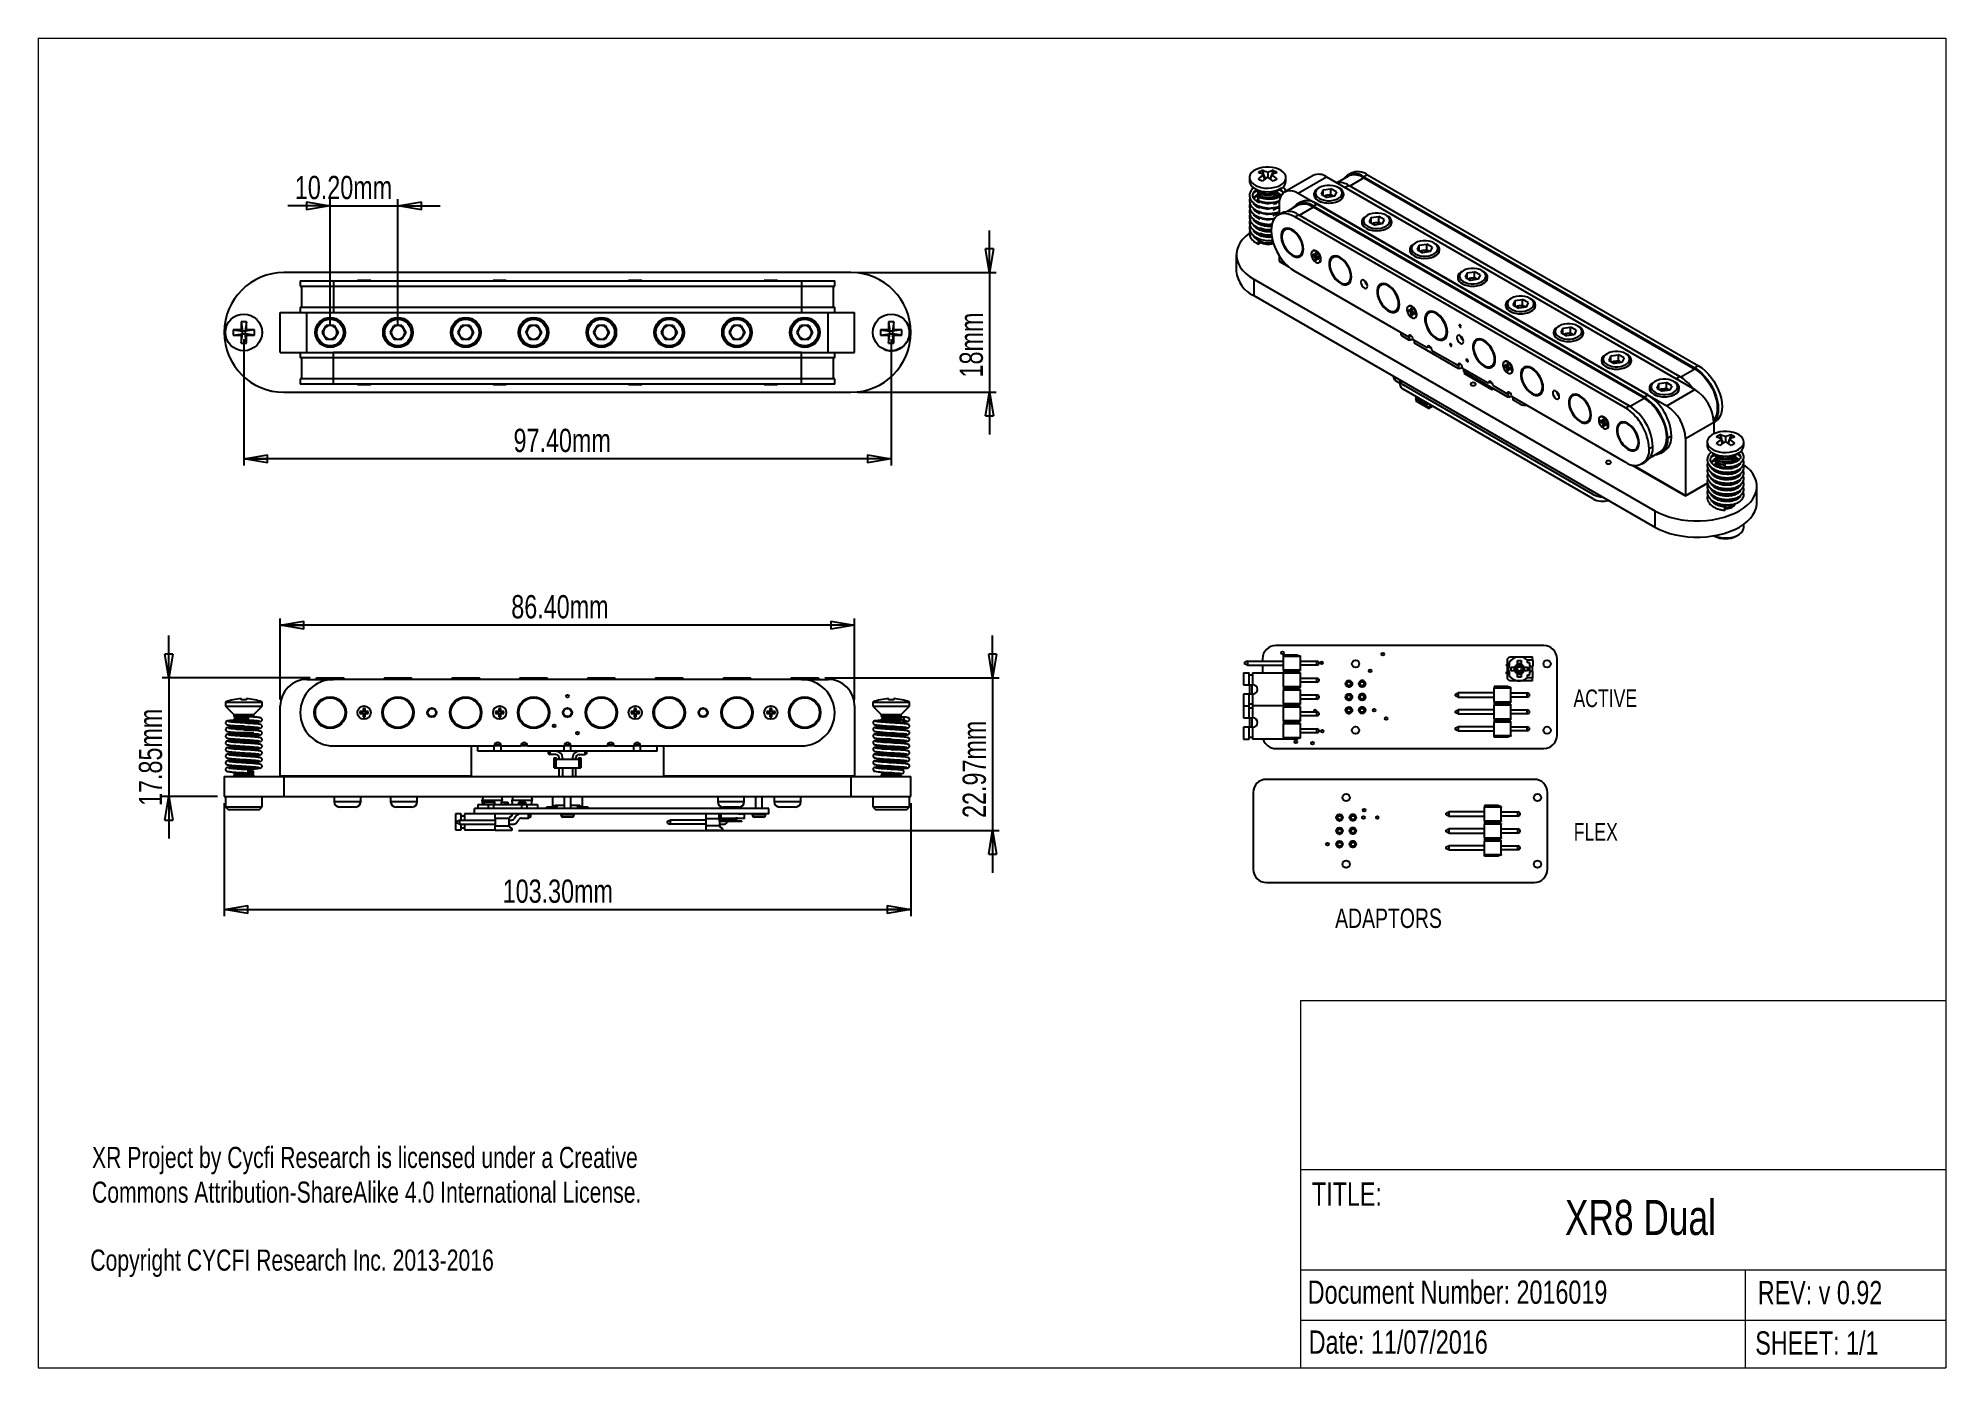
# Model space of a CAD drawing. Header units: millimetres. Extents: x 5 to 292, y 4 to 204.
import ezdxf

# ---------------------------------------------------------------- set-up
doc = ezdxf.new("R2010")
doc.units = ezdxf.units.MM
doc.layers.add('LAYER_1', color=179, linetype='Continuous')
doc.styles.add('SLDTEXTSTYLE0', font='TXT', dxfattribs={"width": 0.75})
doc.dimstyles.new('SLDDIMSTYLE0', dxfattribs={"dimtxt": 3.5, "dimasz": 3.556, "dimexe": 0, "dimexo": 0.0625, "dimgap": 0.875, "dimtad": 1, "dimrnd": 1e-09, "dimzin": 12, "dimdsep": 46, "dimtxsty": 'SLDTEXTSTYLE0', "dimblk1": 'CLOSED', "dimblk2": 'CLOSED', "dimsah": 1, "dimcen": 0.09, "dimadec": 0, "dimazin": 3, "dimtfac": 1, "dimtmove": 0, "dimatfit": 0, "dimldrblk": 'CLOSED', "dimfxl": 1, "dimfrac": 2, "dimtolj": 1, "dimtzin": 12, "dimarcsym": 0})
doc.dimstyles.new('SLDDIMSTYLE1', dxfattribs={"dimtxt": 3.5, "dimasz": 3.556, "dimexe": 0, "dimexo": 0.0625, "dimgap": 0.875, "dimtad": 1, "dimrnd": 1e-09, "dimzin": 4, "dimdsep": 46, "dimtxsty": 'SLDTEXTSTYLE0', "dimblk1": 'CLOSED', "dimblk2": 'CLOSED', "dimsah": 1, "dimcen": 0.09, "dimadec": 0, "dimazin": 1, "dimtfac": 1, "dimtofl": 0, "dimtmove": 0, "dimatfit": 3, "dimldrblk": 'CLOSED', "dimfxl": 1, "dimfrac": 2, "dimtolj": 1, "dimtzin": 12, "dimarcsym": 0})
doc.dimstyles.new('SLDDIMSTYLE2', dxfattribs={"dimtxt": 3.5, "dimasz": 3.556, "dimexe": 0, "dimexo": 0.0625, "dimgap": 0.875, "dimtad": 1, "dimrnd": 1e-09, "dimzin": 4, "dimdsep": 46, "dimtxsty": 'SLDTEXTSTYLE0', "dimblk1": 'CLOSED', "dimblk2": 'CLOSED', "dimsah": 1, "dimcen": 0.09, "dimadec": 0, "dimazin": 1, "dimtfac": 1, "dimtmove": 0, "dimatfit": 0, "dimldrblk": 'CLOSED', "dimfxl": 1, "dimfrac": 2, "dimtolj": 1, "dimtzin": 12, "dimarcsym": 0})

msp = doc.modelspace()

# ---------------------------------------------------------------- texts
at = {"layer": 'LAYER_1', "attachment_point": 1, "style": 'SLDTEXTSTYLE0'}
for s, insert, char_height in [('ACTIVE', (235.896, 106.512), 2.6458), ('FLEX', (235.939, 86.414), 2.6458), ('ADAPTORS', (200.045, 73.557), 2.9104), ('TITLE:', (196.554, 32.358), 3.5), ('XR8 Dual', (234.616, 29.75), 5.2917), ('Copyright CYCFI Research Inc. 2013-2016', (12.766, 22.275), 3.175), ('Document Number: 2016019', (195.922, 17.612), 3.5), ('REV: v 0.92', (263.626, 17.552), 3.5), ('Date: 11/07/2016', (196.07, 10.106), 3.5), ('SHEET: 1/1', (263.251, 9.971), 3.5)]:
    msp.add_mtext(s, dxfattribs=dict(at, insert=insert, char_height=char_height))

# ---------------------------------------------------------------- blocks, each defined once
blk = doc.blocks.new('SW_NOTE_0')
at = {"layer": 'LAYER_1', "color": 0, "char_height": 3.175, "attachment_point": 1, "style": 'SLDTEXTSTYLE0'}
for s, insert in [('XR Project by Cycfi Research is licensed under a Creative', (0, 4.09)), ('Commons Attribution-ShareAlike 4.0 International License.', (0, -1.14))]:
    blk.add_mtext(s, dxfattribs=dict(at, insert=insert))
blk = doc.blocks.new('_CLOSED')
at = {"color": 0, "linetype": 'ByBlock', "lineweight": -2}
for p, q in [((-1, 0.166667), (0, 0)), ((-1, 0.166667), (-1, -0.166667)), ((0, 0), (-1, -0.166667)), ((0, 0), (-1, 0))]:
    blk.add_line(p, q, dxfattribs=at)
blk = doc.blocks.new('_D')
at = {"layer": 'LAYER_1'}
for p, q in [((24.58, 108.28), (24.58, 114.63)), ((45.85, 108.28), (23.58, 108.28)), ((24.58, 108.28), (24.58, 90.43)), ((31.9, 90.43), (23.58, 90.43)), ((24.58, 90.43), (24.58, 84.08))]:
    blk.add_line(p, q, dxfattribs=at)
at = {"layer": 'LAYER_1', "xscale": 3.556, "yscale": 3.556}
for p, rotation in [((24.58, 108.28, 1.49), 270), ((24.58, 90.43, 1.49), 90)]:
    blk.add_blockref('_CLOSED', p, dxfattribs=dict(at, rotation=rotation))
at = {"layer": 'LAYER_1', "insert": (20.07, 88.99), "char_height": 3.5, "attachment_point": 1, "rotation": 90, "style": 'SLDTEXTSTYLE0'}
blk.add_mtext('17.85mm', dxfattribs=at)
blk = doc.blocks.new('_D_1')
at = {"layer": 'LAYER_1'}
for p, q in [((148.52, 108.28), (148.52, 114.63)), ((123.25, 108.28), (149.52, 108.28)), ((148.52, 108.28), (148.52, 85.31)), ((77.2, 85.31), (149.52, 85.31)), ((148.52, 85.31), (148.52, 78.96))]:
    blk.add_line(p, q, dxfattribs=at)
at = {"layer": 'LAYER_1', "xscale": 3.556, "yscale": 3.556}
for p, rotation in [((148.52, 108.28, 1.49), 270), ((148.52, 85.31, 1.49), 90)]:
    blk.add_blockref('_CLOSED', p, dxfattribs=dict(at, rotation=rotation))
at = {"layer": 'LAYER_1', "insert": (144, 87.19), "char_height": 3.5, "attachment_point": 1, "rotation": 90, "style": 'SLDTEXTSTYLE0'}
blk.add_mtext('22.97mm', dxfattribs=at)
blk = doc.blocks.new('_D_2')
at = {"layer": 'LAYER_1'}
for p, q in [((41.35, 105.03), (41.35, 117.2)), ((127.75, 116.2), (41.35, 116.2)), ((127.75, 105.03), (127.75, 117.2))]:
    blk.add_line(p, q, dxfattribs=at)
at = {"layer": 'LAYER_1', "xscale": 3.556, "yscale": 3.556, "rotation": 180}
blk.add_blockref('_CLOSED', (41.35, 116.2, 1.49), dxfattribs=at)
at = {"layer": 'LAYER_1', "xscale": 3.556, "yscale": 3.556}
blk.add_blockref('_CLOSED', (127.75, 116.2, 1.49), dxfattribs=at)
at = {"layer": 'LAYER_1', "insert": (76.1, 120.71), "char_height": 3.5, "attachment_point": 1, "style": 'SLDTEXTSTYLE0'}
blk.add_mtext('86.40mm', dxfattribs=at)
blk = doc.blocks.new('_D_3')
at = {"layer": 'LAYER_1'}
for p, q in [((32.9, 89.43), (32.9, 72.42)), ((136.2, 89.43), (136.2, 72.42)), ((32.9, 73.42), (136.2, 73.42))]:
    blk.add_line(p, q, dxfattribs=at)
at = {"layer": 'LAYER_1', "xscale": 3.556, "yscale": 3.556, "rotation": 180}
blk.add_blockref('_CLOSED', (32.9, 73.42, 1.49), dxfattribs=at)
at = {"layer": 'LAYER_1', "xscale": 3.556, "yscale": 3.556}
blk.add_blockref('_CLOSED', (136.2, 73.42, 1.49), dxfattribs=at)
at = {"layer": 'LAYER_1', "insert": (74.81, 77.93), "char_height": 3.5, "attachment_point": 1, "style": 'SLDTEXTSTYLE0'}
blk.add_mtext('103.30mm', dxfattribs=at)
blk = doc.blocks.new('_D_4')
at = {"layer": 'LAYER_1'}
for p, q in [((35.85, 159.22), (35.85, 140.22)), ((133.25, 159.22), (133.25, 140.22)), ((133.25, 141.22), (35.85, 141.22))]:
    blk.add_line(p, q, dxfattribs=at)
at = {"layer": 'LAYER_1', "xscale": 3.556, "yscale": 3.556, "rotation": 180}
blk.add_blockref('_CLOSED', (35.85, 141.22, 18.72), dxfattribs=at)
at = {"layer": 'LAYER_1', "xscale": 3.556, "yscale": 3.556}
blk.add_blockref('_CLOSED', (133.25, 141.22, 18.72), dxfattribs=at)
at = {"layer": 'LAYER_1', "insert": (76.44, 145.73), "char_height": 3.5, "attachment_point": 1, "style": 'SLDTEXTSTYLE0'}
blk.add_mtext('97.40mm', dxfattribs=at)
blk = doc.blocks.new('_D_5')
at = {"layer": 'LAYER_1'}
for p, q in [((48.85, 179.26), (42.5, 179.26)), ((48.85, 161.22), (48.85, 180.26)), ((48.85, 179.26), (59.05, 179.26)), ((59.05, 161.22), (59.05, 180.26)), ((59.05, 179.26), (65.4, 179.26))]:
    blk.add_line(p, q, dxfattribs=at)
at = {"layer": 'LAYER_1', "xscale": 3.556, "yscale": 3.556}
blk.add_blockref('_CLOSED', (48.85, 179.26, 18.72), dxfattribs=at)
at = {"layer": 'LAYER_1', "xscale": 3.556, "yscale": 3.556, "rotation": 180}
blk.add_blockref('_CLOSED', (59.05, 179.26, 18.72), dxfattribs=at)
at = {"layer": 'LAYER_1', "insert": (43.54, 183.77), "char_height": 3.5, "attachment_point": 1, "style": 'SLDTEXTSTYLE0'}
blk.add_mtext('10.20mm', dxfattribs=at)
blk = doc.blocks.new('_D_6')
at = {"layer": 'LAYER_1'}
for p, q in [((148.06, 169.22), (148.06, 175.57)), ((128.2, 169.22), (149.06, 169.22)), ((148.06, 169.22), (148.06, 151.22)), ((128.2, 151.22), (149.06, 151.22)), ((148.06, 151.22), (148.06, 144.87))]:
    blk.add_line(p, q, dxfattribs=at)
at = {"layer": 'LAYER_1', "xscale": 3.556, "yscale": 3.556}
for p, rotation in [((148.06, 169.22, 18.72), 270), ((148.06, 151.22, 18.72), 90)]:
    blk.add_blockref('_CLOSED', p, dxfattribs=dict(at, rotation=rotation))
at = {"layer": 'LAYER_1', "insert": (143.55, 153.45), "char_height": 3.5, "attachment_point": 1, "rotation": 90, "style": 'SLDTEXTSTYLE0'}
blk.add_mtext('18mm', dxfattribs=at)

# ---------------------------------------------------------------- dimensions: what is measured, and where the dimension line sits
at = {"layer": 'LAYER_1'}
for base, p1, p2, dimstyle, picture, middle in [((59.053, 179.261), (48.853, 160.218), (59.053, 160.218), 'SLDDIMSTYLE2', '_D_5', (53.732, 179.261)), ((35.853, 141.218), (133.253, 160.218), (35.853, 160.218), 'SLDDIMSTYLE1', '_D_4', (86.631, 141.218)), ((41.353, 116.202), (127.753, 104.03), (41.353, 104.03), 'SLDDIMSTYLE1', '_D_2', (86.297, 116.202)), ((136.203, 73.423), (32.903, 90.43), (136.203, 90.43), 'SLDDIMSTYLE1', '_D_3', (86.297, 73.423))]:
    dim = msp.add_linear_dim(base=base, p1=p1, p2=p2, dimstyle=dimstyle, dxfattribs=at)
    dim.commit()
    dim.dimension.update_dxf_attribs({"geometry": picture, "text_midpoint": middle, "dimtype": 160})
for base, p1, p2, picture, middle in [((148.06, 151.218), (127.203, 169.218), (127.203, 151.218), '_D_6', (148.06, 160.41)), ((24.577, 90.43), (46.853, 108.28), (32.903, 90.43), '_D', (24.577, 99.18)), ((148.516, 85.307), (122.253, 108.28), (76.2, 85.307), '_D_1', (148.516, 97.385))]:
    dim = msp.add_linear_dim(base=base, p1=p1, p2=p2, angle=90, dimstyle='SLDDIMSTYLE0', dxfattribs=at)
    dim.commit()
    dim.dimension.update_dxf_attribs({"geometry": picture, "text_midpoint": middle, "dimtype": 160})

# ---------------------------------------------------------------- linework, layer by layer
at = {"color": 7, "linetype": 'Continuous', "lineweight": 18}
for p, q in [((4.92, 204.48), (291.92, 204.48)), ((4.92, 204.48), (4.92, 4.48)), ((291.92, 204.48), (291.92, 4.48)), ((194.842, 59.73), (291.92, 59.73)), ((194.842, 59.73), (194.842, 4.48)), ((291.92, 34.257), (194.842, 34.257)), ((194.842, 19.24), (291.92, 19.24)), ((261.764, 11.63), (261.764, 19.24)), ((194.842, 11.63), (291.92, 11.63)), ((261.764, 4.48), (261.764, 11.63)), ((4.92, 4.48), (291.92, 4.48))]:
    msp.add_line(p, q, dxfattribs=at)
at = {"color": 7, "linetype": 'Continuous', "lineweight": 25}
for p, q in [((189.047, 184.601), (189.283, 183.933)), ((189.415, 183.252), (189.312, 183.918)), ((189.33, 183.801), (189.502, 183.315)), ((189.896, 184.255), (189.896, 183.581)), ((190.462, 183.801), (190.29, 183.315)), ((190.377, 183.252), (190.48, 183.918)), ((190.745, 184.601), (190.508, 183.933)), ((196.735, 183.827), (192.492, 181.378)), ((201.963, 183.687), (200.4, 182.785)), ((202.438, 184.171), (201.872, 183.845)), ((204.929, 183.939), (204.363, 183.613)), ((204.929, 183.939), (254.709, 155.202)), ((187.146, 183.504), (187.146, 182.975)), ((187.951, 181.853), (188.835, 181.342)), ((188.396, 181.386), (188.396, 181.304)), ((188.396, 180.984), (188.396, 180.902)), ((190.957, 181.342), (191.841, 181.853)), ((191.396, 181.304), (191.396, 181.386)), ((191.396, 180.902), (191.396, 180.984)), ((192.646, 182.975), (192.646, 183.504)), ((194.492, 181.18), (198.735, 183.629)), ((194.492, 181.18), (249.929, 149.177)), ((197.674, 181.996), (197.497, 181.894)), ((198.253, 181.662), (197.948, 181.003)), ((197.948, 181.003), (198.783, 180.521)), ((198.253, 181.662), (199.394, 181.838)), ((198.253, 180.827), (198.253, 181.662)), ((198.34, 180.777), (198.824, 180.852)), ((198.735, 183.629), (254.172, 151.626)), ((198.824, 180.852), (199.394, 180.94)), ((200.229, 181.356), (199.394, 181.838)), ((199.394, 180.94), (199.394, 181.838)), ((199.811, 180.699), (199.394, 180.94)), ((200.229, 181.356), (199.923, 180.698)), ((200.679, 181.894), (200.503, 181.996)), ((202.129, 182.323), (201.563, 181.996)), ((201.563, 181.996), (251.343, 153.259)), ((202.129, 182.323), (251.909, 153.585)), ((204.363, 183.613), (254.144, 154.875)), ((204.363, 183.449), (254.144, 154.712)), ((187.869, 179.61), (187.813, 179.571)), ((187.869, 178.794), (187.813, 178.754)), ((187.869, 177.977), (187.813, 177.938)), ((188.161, 180.013), (188.448, 180.204)), ((188.161, 179.196), (188.349, 179.322)), ((188.161, 178.38), (188.349, 178.505)), ((188.446, 179.946), (188.344, 179.896)), ((188.444, 179.128), (188.344, 179.079)), ((188.442, 178.311), (188.344, 178.262)), ((188.396, 180.581), (188.396, 180.499)), ((188.396, 180.179), (188.396, 180.097)), ((188.425, 179.947), (188.396, 179.776)), ((188.421, 179.13), (188.396, 178.971)), ((188.417, 178.312), (188.396, 178.167)), ((188.648, 180.019), (188.835, 179.887)), ((191.396, 180.499), (191.396, 180.581)), ((191.396, 179.695), (191.396, 179.776)), ((191.396, 178.89), (191.396, 178.971)), ((191.396, 178.085), (191.396, 178.167)), ((192.021, 178.178), (191.455, 177.851)), ((191.725, 179.965), (191.593, 180.016)), ((191.664, 179.172), (191.593, 179.2)), ((191.664, 178.356), (191.593, 178.383)), ((191.664, 177.972), (191.664, 179.546)), ((194.355, 179.295), (192.821, 178.409)), ((194.821, 179.795), (194.255, 179.468)), ((196.755, 179.22), (197.32, 179.547)), ((246.535, 150.483), (196.755, 179.22)), ((246.535, 150.32), (196.755, 179.057)), ((247.101, 150.809), (197.32, 179.547)), ((199.923, 180.698), (198.783, 180.521)), ((199.836, 180.684), (199.811, 180.699)), ((199.836, 180.684), (199.811, 180.699)), ((187.869, 177.161), (187.813, 177.121)), ((187.869, 176.344), (187.813, 176.305)), ((188.161, 177.563), (188.349, 177.689)), ((188.161, 176.747), (188.349, 176.872)), ((188.161, 175.93), (188.349, 176.056)), ((188.413, 175.883), (188.311, 175.833)), ((188.44, 177.493), (188.344, 177.446)), ((188.438, 176.676), (188.344, 176.629)), ((188.422, 177.522), (188.396, 177.362)), ((188.422, 176.717), (188.396, 176.557)), ((188.422, 175.912), (188.396, 175.752)), ((188.422, 175.107), (188.396, 174.947)), ((193.955, 177.604), (194.52, 177.93)), ((243.735, 148.866), (193.955, 177.604)), ((244.301, 149.193), (194.52, 177.93)), ((204.886, 177.832), (204.709, 177.73)), ((205.466, 177.498), (205.16, 176.84)), ((205.16, 176.84), (205.995, 176.358)), ((205.466, 177.498), (206.606, 177.675)), ((205.466, 176.663), (205.466, 177.498)), ((205.552, 176.613), (206.036, 176.688)), ((207.136, 176.534), (205.995, 176.358)), ((206.036, 176.688), (206.606, 176.776)), ((207.441, 177.193), (206.606, 177.675)), ((206.606, 176.776), (206.606, 177.675)), ((207.024, 176.535), (206.606, 176.776)), ((207.048, 176.521), (207.024, 176.535)), ((207.049, 176.521), (207.024, 176.535)), ((207.441, 177.193), (207.136, 176.534)), ((207.892, 177.73), (207.715, 177.832)), ((188.422, 174.303), (188.408, 174.251)), ((188.743, 173.909), (188.835, 173.851)), ((188.835, 174.253), (188.866, 174.236)), ((190.43, 174.54), (190.515, 174.561)), ((196.707, 172.51), (196.637, 172.469)), ((212.099, 173.669), (211.922, 173.567)), ((212.678, 173.334), (212.373, 172.676)), ((212.373, 172.676), (213.208, 172.194)), ((212.678, 173.334), (213.819, 173.511)), ((212.678, 172.5), (212.678, 173.334)), ((212.765, 172.45), (213.249, 172.524)), ((214.348, 172.37), (213.208, 172.194)), ((213.249, 172.524), (213.819, 172.613)), ((214.654, 173.029), (213.819, 173.511)), ((213.819, 172.613), (213.819, 173.511)), ((214.236, 172.372), (213.819, 172.613)), ((214.261, 172.357), (214.236, 172.372)), ((214.261, 172.357), (214.236, 172.372)), ((214.654, 173.029), (214.348, 172.37)), ((215.104, 173.567), (214.928, 173.669)), ((185.174, 171.891), (185.174, 169.442)), ((191.664, 170.973), (191.664, 171.734)), ((191.664, 170.973), (191.664, 170.891)), ((191.664, 170.973), (192.831, 170.299)), ((191.664, 170.891), (193.07, 170.079)), ((193.955, 169.439), (211.067, 159.56)), ((197.031, 171.786), (196.695, 171.98)), ((196.695, 171.98), (196.695, 171.735)), ((196.888, 171.847), (196.695, 171.735)), ((196.695, 171.735), (197.031, 171.541)), ((196.888, 171.869), (196.888, 171.847)), ((196.888, 171.847), (197.223, 171.653)), ((197.031, 172.174), (197.031, 171.786)), ((197.243, 172.052), (197.031, 172.174)), ((197.223, 171.779), (197.031, 171.786)), ((197.223, 171.653), (197.031, 171.541)), ((197.031, 171.541), (197.031, 171.154)), ((197.223, 171.265), (197.031, 171.154)), ((197.031, 171.154), (197.243, 171.031)), ((197.223, 172.063), (197.223, 171.779)), ((197.223, 171.653), (197.223, 171.265)), ((197.223, 171.265), (197.243, 171.254)), ((197.243, 171.664), (197.243, 172.052)), ((197.579, 171.47), (197.243, 171.664)), ((197.333, 171.59), (197.243, 171.419)), ((197.243, 171.031), (197.243, 171.419)), ((197.243, 171.419), (197.579, 171.225)), ((197.333, 171.59), (197.579, 171.448)), ((197.579, 171.225), (197.579, 171.47)), ((197.637, 170.737), (197.707, 170.777)), ((219.311, 169.505), (219.134, 169.403)), ((219.891, 169.171), (221.031, 169.347)), ((221.866, 168.865), (221.031, 169.347)), ((221.031, 168.449), (221.031, 169.347)), ((222.317, 169.403), (222.14, 169.505)), ((127.203, 169.218), (41.903, 169.218)), ((44.353, 167.978), (44.353, 167.178)), ((44.353, 167.978), (49.353, 167.978)), ((44.353, 167.178), (49.353, 167.178)), ((44.553, 167.178), (44.553, 164.018)), ((49.353, 167.978), (49.353, 167.178)), ((49.353, 167.978), (119.753, 167.978)), ((49.353, 167.178), (119.753, 167.178)), ((49.353, 167.178), (49.353, 164.018)), ((52.953, 168.078), (52.953, 167.978)), ((52.953, 168.078), (54.953, 168.078)), ((54.953, 167.978), (54.953, 168.078)), ((73.353, 168.078), (73.353, 167.978)), ((73.353, 168.078), (75.353, 168.078)), ((75.353, 167.978), (75.353, 168.078)), ((93.753, 168.078), (93.753, 167.978)), ((93.753, 168.078), (95.753, 168.078)), ((95.753, 167.978), (95.753, 168.078)), ((114.153, 168.078), (114.153, 167.978)), ((114.153, 168.078), (116.153, 168.078)), ((116.153, 167.978), (116.153, 168.078)), ((119.753, 167.978), (119.753, 167.178)), ((119.753, 167.978), (124.753, 167.978)), ((119.753, 167.178), (124.753, 167.178)), ((119.753, 167.178), (119.753, 164.018)), ((124.553, 164.018), (124.553, 167.178)), ((124.753, 167.178), (124.753, 167.978)), ((187.81, 168.217), (248.126, 133.398)), ((187.81, 168.217), (187.81, 165.768)), ((219.891, 169.171), (219.585, 168.512)), ((219.585, 168.512), (220.42, 168.03)), ((219.891, 168.336), (219.891, 169.171)), ((219.977, 168.286), (220.461, 168.361)), ((221.561, 168.207), (220.42, 168.03)), ((220.461, 168.361), (221.031, 168.449)), ((221.449, 168.208), (221.031, 168.449)), ((221.473, 168.193), (221.449, 168.208)), ((221.474, 168.193), (221.449, 168.208)), ((221.866, 168.865), (221.561, 168.207)), ((44.353, 164.018), (44.353, 163.218)), ((44.353, 164.018), (49.353, 164.018)), ((49.353, 164.018), (49.353, 163.218)), ((49.353, 164.018), (119.753, 164.018)), ((119.753, 164.018), (119.753, 163.218)), ((119.753, 164.018), (124.753, 164.018)), ((124.753, 163.218), (124.753, 164.018)), ((187.81, 165.768), (248.126, 130.948)), ((211.132, 164.182), (211.062, 164.141)), ((211.456, 163.459), (211.12, 163.653)), ((211.12, 163.653), (211.12, 163.408)), ((211.456, 163.847), (211.456, 163.459)), ((211.668, 163.724), (211.456, 163.847)), ((211.648, 163.736), (211.648, 163.451)), ((211.668, 163.337), (211.668, 163.724)), ((226.524, 165.341), (226.347, 165.239)), ((227.103, 165.007), (226.798, 164.349)), ((226.798, 164.349), (227.633, 163.867)), ((227.103, 165.007), (228.244, 165.183)), ((227.103, 164.172), (227.103, 165.007)), ((227.19, 164.122), (227.674, 164.197)), ((228.773, 164.043), (227.633, 163.867)), ((227.674, 164.197), (228.244, 164.285)), ((229.079, 164.701), (228.244, 165.183)), ((228.244, 164.285), (228.244, 165.183)), ((228.661, 164.044), (228.244, 164.285)), ((228.686, 164.03), (228.661, 164.044)), ((228.686, 164.03), (228.661, 164.044)), ((229.079, 164.701), (228.773, 164.043)), ((229.529, 165.239), (229.353, 165.341)), ((35.454, 161.817), (35.645, 160.426)), ((36.251, 161.817), (36.06, 160.426)), ((41.353, 157.218), (41.353, 163.218)), ((41.353, 163.218), (45.353, 163.218)), ((45.353, 157.218), (45.353, 163.218)), ((45.353, 163.218), (123.753, 163.218)), ((47.672, 160.218), (48.262, 161.241)), ((49.443, 161.241), (48.262, 161.241)), ((49.353, 163.218), (119.753, 163.218)), ((49.443, 161.241), (50.033, 160.218)), ((57.872, 160.218), (58.462, 161.241)), ((59.643, 161.241), (58.462, 161.241)), ((59.643, 161.241), (60.233, 160.218)), ((68.072, 160.218), (68.662, 161.241)), ((69.843, 161.241), (68.662, 161.241)), ((69.843, 161.241), (70.433, 160.218)), ((78.272, 160.218), (78.862, 161.241)), ((80.043, 161.241), (78.862, 161.241)), ((80.043, 161.241), (80.633, 160.218)), ((88.472, 160.218), (89.062, 161.241)), ((90.243, 161.241), (89.062, 161.241)), ((90.243, 161.241), (90.833, 160.218)), ((98.672, 160.218), (99.262, 161.241)), ((100.443, 161.241), (99.262, 161.241)), ((100.443, 161.241), (101.033, 160.218)), ((108.872, 160.218), (109.462, 161.241)), ((110.643, 161.241), (109.462, 161.241)), ((110.643, 161.241), (111.233, 160.218)), ((119.072, 160.218), (119.662, 161.241)), ((120.843, 161.241), (119.662, 161.241)), ((120.843, 161.241), (121.433, 160.218)), ((123.753, 157.218), (123.753, 163.218)), ((123.753, 163.218), (127.753, 163.218)), ((127.753, 157.218), (127.753, 163.218)), ((132.854, 161.817), (133.045, 160.426)), ((133.651, 161.817), (133.46, 160.426)), ((211.313, 163.519), (211.12, 163.408)), ((211.12, 163.408), (211.456, 163.214)), ((211.313, 163.542), (211.313, 163.519)), ((211.313, 163.519), (211.648, 163.325)), ((211.648, 163.451), (211.456, 163.459)), ((211.648, 163.325), (211.456, 163.214)), ((211.456, 163.214), (211.456, 162.826)), ((211.648, 162.938), (211.456, 162.826)), ((211.456, 162.826), (211.668, 162.704)), ((211.648, 163.325), (211.648, 162.938)), ((211.648, 162.938), (211.668, 162.926)), ((212.004, 163.143), (211.668, 163.337)), ((211.758, 163.262), (211.668, 163.092)), ((211.668, 162.704), (211.668, 163.092)), ((211.668, 163.092), (212.004, 162.898)), ((211.758, 163.262), (212.004, 163.12)), ((212.004, 162.898), (212.004, 163.143)), ((212.062, 162.409), (212.132, 162.45)), ((233.736, 161.178), (233.559, 161.076)), ((234.316, 160.843), (234.01, 160.185)), ((234.316, 160.843), (235.456, 161.02)), ((234.316, 160.009), (234.316, 160.843)), ((236.291, 160.538), (235.456, 161.02)), ((235.456, 160.122), (235.456, 161.02)), ((236.742, 161.076), (236.565, 161.178)), ((34.253, 160.617), (35.645, 160.426)), ((34.253, 159.82), (35.645, 160.011)), ((35.44, 160.631), (35.645, 160.426)), ((35.645, 160.011), (35.44, 159.805)), ((35.454, 158.619), (35.645, 160.011)), ((35.645, 160.011), (35.645, 160.426)), ((36.06, 160.426), (35.645, 160.426)), ((35.645, 160.011), (36.06, 160.011)), ((36.06, 160.426), (36.266, 160.631)), ((37.452, 160.617), (36.06, 160.426)), ((36.06, 160.426), (36.06, 160.011)), ((36.251, 158.619), (36.06, 160.011)), ((36.266, 159.805), (36.06, 160.011)), ((37.452, 159.82), (36.06, 160.011)), ((38.595, 160.107), (38.601, 160.231)), ((47.672, 160.218), (48.262, 159.196)), ((48.262, 159.196), (49.443, 159.196)), ((50.033, 160.218), (49.443, 159.196)), ((57.872, 160.218), (58.462, 159.196)), ((58.462, 159.196), (59.643, 159.196)), ((60.233, 160.218), (59.643, 159.196)), ((68.072, 160.218), (68.662, 159.196)), ((68.662, 159.196), (69.843, 159.196)), ((70.433, 160.218), (69.843, 159.196)), ((78.272, 160.218), (78.862, 159.196)), ((78.862, 159.196), (80.043, 159.196)), ((80.633, 160.218), (80.043, 159.196)), ((88.472, 160.218), (89.062, 159.196)), ((89.062, 159.196), (90.243, 159.196)), ((90.833, 160.218), (90.243, 159.196)), ((98.672, 160.218), (99.262, 159.196)), ((99.262, 159.196), (100.443, 159.196)), ((101.033, 160.218), (100.443, 159.196)), ((108.872, 160.218), (109.462, 159.196)), ((109.462, 159.196), (110.643, 159.196)), ((111.233, 160.218), (110.643, 159.196)), ((119.072, 160.218), (119.662, 159.196)), ((119.662, 159.196), (120.843, 159.196)), ((121.433, 160.218), (120.843, 159.196)), ((131.653, 160.617), (133.045, 160.426)), ((131.653, 159.82), (133.045, 160.011)), ((132.84, 160.631), (133.045, 160.426)), ((133.045, 160.011), (132.84, 159.805)), ((132.854, 158.619), (133.045, 160.011)), ((133.045, 160.011), (133.045, 160.426)), ((133.46, 160.426), (133.045, 160.426)), ((133.045, 160.011), (133.46, 160.011)), ((133.46, 160.426), (133.666, 160.631)), ((134.852, 160.617), (133.46, 160.426)), ((133.46, 160.426), (133.46, 160.011)), ((133.651, 158.619), (133.46, 160.011)), ((133.666, 159.805), (133.46, 160.011)), ((134.852, 159.82), (133.46, 160.011)), ((135.135, 158.213), (135.147, 158.2)), ((209.903, 160.232), (209.903, 160.045)), ((211.252, 159.027), (210.196, 159.636)), ((211.067, 159.56), (211.42, 159.764)), ((211.252, 159.027), (211.252, 159.667)), ((211.774, 159.152), (213.895, 157.927)), ((211.974, 158.61), (211.974, 159.036)), ((218.677, 154.74), (211.974, 158.61)), ((213.895, 157.927), (214.249, 158.131)), ((214.542, 157.78), (214.092, 158.041)), ((234.01, 160.185), (234.845, 159.703)), ((234.402, 159.959), (234.886, 160.033)), ((235.986, 159.879), (234.845, 159.703)), ((234.886, 160.033), (235.456, 160.122)), ((235.874, 159.881), (235.456, 160.122)), ((235.898, 159.866), (235.874, 159.881)), ((235.899, 159.866), (235.874, 159.881)), ((236.291, 160.538), (235.986, 159.879)), ((41.353, 157.218), (45.353, 157.218)), ((44.353, 157.218), (44.353, 156.418)), ((49.353, 156.418), (44.353, 156.418)), ((44.553, 156.418), (44.553, 153.258)), ((45.353, 157.218), (123.753, 157.218)), ((49.353, 156.418), (49.353, 157.218)), ((119.753, 157.218), (49.353, 157.218)), ((119.753, 156.418), (49.353, 156.418)), ((49.353, 153.258), (49.353, 156.418)), ((119.753, 156.418), (119.753, 157.218)), ((124.753, 156.418), (119.753, 156.418)), ((119.753, 153.258), (119.753, 156.418)), ((123.753, 157.218), (127.753, 157.218)), ((124.553, 153.258), (124.553, 156.418)), ((124.753, 156.418), (124.753, 157.218)), ((214.602, 157.519), (218.491, 155.274)), ((218.491, 155.274), (218.845, 155.478)), ((218.677, 154.74), (218.677, 155.381)), ((225.557, 155.855), (225.487, 155.814)), ((225.881, 155.132), (225.545, 155.326)), ((225.545, 155.326), (225.545, 155.081)), ((225.738, 155.192), (225.545, 155.081)), ((225.545, 155.081), (225.881, 154.887)), ((225.738, 155.214), (225.738, 155.192)), ((225.738, 155.192), (226.073, 154.998)), ((225.881, 155.519), (225.881, 155.132)), ((226.093, 155.397), (225.881, 155.519)), ((226.073, 155.124), (225.881, 155.132)), ((226.073, 154.998), (225.881, 154.887)), ((226.073, 155.408), (226.073, 155.124)), ((226.073, 154.998), (226.073, 154.61)), ((226.093, 155.009), (226.093, 155.397)), ((226.429, 154.815), (226.093, 155.009)), ((240.949, 157.014), (240.772, 156.912)), ((241.528, 156.68), (241.223, 156.021)), ((241.223, 156.021), (242.058, 155.539)), ((241.528, 156.68), (242.669, 156.856)), ((241.528, 155.845), (241.528, 156.68)), ((241.615, 155.795), (242.099, 155.87)), ((243.198, 155.716), (242.058, 155.539)), ((242.099, 155.87), (242.669, 155.958)), ((243.504, 156.374), (242.669, 156.856)), ((242.669, 155.958), (242.669, 156.856)), ((243.086, 155.717), (242.669, 155.958)), ((243.111, 155.702), (243.086, 155.717)), ((243.111, 155.702), (243.086, 155.717)), ((243.504, 156.374), (243.198, 155.716)), ((243.954, 156.912), (243.778, 157.014)), ((254.709, 155.202), (254.144, 154.875)), ((44.353, 153.258), (44.353, 152.458)), ((49.353, 153.258), (44.353, 153.258)), ((49.353, 152.458), (44.353, 152.458)), ((49.353, 152.458), (49.353, 153.258)), ((119.753, 153.258), (49.353, 153.258)), ((119.753, 152.458), (49.353, 152.458)), ((52.953, 152.458), (52.953, 152.358)), ((54.953, 152.358), (52.953, 152.358)), ((54.953, 152.358), (54.953, 152.458)), ((73.353, 152.458), (73.353, 152.358)), ((75.353, 152.358), (73.353, 152.358)), ((75.353, 152.358), (75.353, 152.458)), ((93.753, 152.458), (93.753, 152.358)), ((95.753, 152.358), (93.753, 152.358)), ((95.753, 152.358), (95.753, 152.458)), ((114.153, 152.458), (114.153, 152.358)), ((116.153, 152.358), (114.153, 152.358)), ((116.153, 152.358), (116.153, 152.458)), ((119.753, 152.458), (119.753, 153.258)), ((124.753, 153.258), (119.753, 153.258)), ((124.753, 152.458), (119.753, 152.458)), ((124.753, 152.458), (124.753, 153.258)), ((208.868, 153.428), (208.868, 153.611)), ((209.023, 153.044), (208.868, 153.428)), ((209.023, 153.521), (209.023, 153.044)), ((209.023, 153.044), (209.781, 152.607)), ((209.781, 153.084), (209.781, 152.442)), ((238.863, 135.828), (210.367, 152.278)), ((219.198, 154.866), (223.087, 152.621)), ((219.608, 154.203), (219.382, 154.073)), ((219.382, 154.073), (223.625, 151.624)), ((219.398, 154.324), (219.398, 154.75)), ((226.102, 150.454), (219.398, 154.324)), ((220.501, 153.687), (220.43, 153.646)), ((223.612, 151.809), (220.43, 153.646)), ((220.43, 153.646), (220.43, 153.468)), ((223.087, 152.621), (223.441, 152.825)), ((223.735, 152.474), (223.284, 152.734)), ((223.795, 152.212), (225.916, 150.988)), ((225.881, 154.887), (225.881, 154.499)), ((226.073, 154.61), (225.881, 154.499)), ((225.881, 154.499), (226.093, 154.376)), ((226.073, 154.61), (226.093, 154.599)), ((226.183, 154.935), (226.093, 154.764)), ((226.093, 154.376), (226.093, 154.764)), ((226.093, 154.764), (226.429, 154.57)), ((226.183, 154.935), (226.429, 154.793)), ((226.429, 154.57), (226.429, 154.815)), ((226.487, 154.082), (226.557, 154.123)), ((248.161, 152.85), (247.984, 152.748)), ((248.741, 152.516), (248.435, 151.858)), ((248.741, 152.516), (249.881, 152.692)), ((248.741, 151.681), (248.741, 152.516)), ((250.716, 152.21), (249.881, 152.692)), ((249.881, 151.794), (249.881, 152.692)), ((250.716, 152.21), (250.411, 151.552)), ((251.167, 152.748), (250.99, 152.85)), ((251.909, 153.585), (251.343, 153.259)), ((41.903, 151.218), (127.203, 151.218)), ((238.863, 135.174), (210.367, 151.625)), ((212.167, 150.586), (212.167, 150.258)), ((212.167, 150.258), (213.651, 149.401)), ((212.343, 149.788), (212.167, 150.258)), ((214.111, 148.768), (212.343, 149.788)), ((213.651, 149.401), (213.651, 149.729)), ((213.651, 149.401), (213.689, 149.3)), ((214.042, 149.504), (213.689, 149.3)), ((213.689, 149.3), (214.035, 148.969)), ((223.683, 151.85), (223.612, 151.809)), ((223.612, 151.809), (223.612, 151.631)), ((223.625, 151.624), (223.85, 151.754)), ((225.916, 150.988), (226.269, 151.192)), ((226.102, 150.454), (226.102, 151.095)), ((226.623, 150.579), (243.735, 140.701)), ((226.823, 150.038), (226.823, 150.464)), ((227.877, 149.43), (226.823, 150.038)), ((246.535, 150.483), (247.101, 150.809)), ((248.435, 151.858), (249.27, 151.376)), ((248.827, 151.631), (249.311, 151.706)), ((250.411, 151.552), (249.27, 151.376)), ((249.311, 151.706), (249.881, 151.794)), ((250.299, 151.553), (249.881, 151.794)), ((249.929, 149.177), (254.172, 151.626)), ((250.323, 151.539), (250.299, 151.553)), ((250.324, 151.539), (250.299, 151.553)), ((214.501, 149.238), (214.035, 148.969)), ((214.035, 148.969), (214.111, 148.768)), ((214.111, 148.768), (214.714, 149.116)), ((239.982, 147.527), (239.912, 147.487)), ((240.305, 146.804), (239.97, 146.998)), ((239.97, 146.998), (239.97, 146.753)), ((240.163, 146.865), (239.97, 146.753)), ((239.97, 146.753), (240.305, 146.559)), ((240.163, 146.887), (240.163, 146.865)), ((240.163, 146.865), (240.498, 146.671)), ((240.305, 147.192), (240.305, 146.804)), ((240.518, 147.07), (240.305, 147.192)), ((240.498, 146.797), (240.305, 146.804)), ((240.498, 146.671), (240.305, 146.559)), ((240.305, 146.559), (240.305, 146.171)), ((240.498, 147.081), (240.498, 146.797)), ((240.498, 146.671), (240.498, 146.283)), ((240.518, 146.682), (240.518, 147.07)), ((240.854, 146.488), (240.518, 146.682)), ((240.608, 146.608), (240.518, 146.437)), ((240.518, 146.049), (240.518, 146.437)), ((240.518, 146.437), (240.854, 146.243)), ((240.608, 146.608), (240.854, 146.466)), ((240.854, 146.243), (240.854, 146.488)), ((243.735, 148.866), (244.301, 149.193)), ((252.758, 144.278), (257, 146.727)), ((257, 146.668), (257.209, 146.789)), ((257, 146.727), (257, 144.961)), ((240.498, 146.283), (240.305, 146.171)), ((240.305, 146.171), (240.518, 146.049)), ((240.498, 146.283), (240.518, 146.272)), ((240.912, 145.755), (240.982, 145.795)), ((250.071, 144.359), (250.636, 144.686)), ((252.758, 144.278), (252.758, 135.704)), ((256.018, 143.745), (256.018, 143.216)), ((257.919, 144.842), (258.155, 144.174)), ((258.287, 143.493), (258.184, 144.159)), ((258.202, 144.042), (258.374, 143.556)), ((258.768, 144.496), (258.768, 143.822)), ((259.334, 144.042), (259.162, 143.556)), ((259.249, 143.493), (259.352, 144.159)), ((259.617, 144.842), (259.381, 144.174)), ((261.518, 143.216), (261.518, 143.745)), ((246.235, 140.453), (246.8, 140.78)), ((247.27, 142.743), (247.836, 143.069)), ((247.401, 141.357), (248.935, 142.243)), ((249.035, 142.07), (249.601, 142.396)), ((256.823, 142.094), (257.707, 141.583)), ((257, 141.868), (257, 141.668)), ((257, 141.051), (257, 140.852)), ((257.268, 141.627), (257.268, 141.545)), ((257.268, 141.225), (257.268, 141.143)), ((257.268, 140.822), (257.268, 140.74)), ((259.829, 141.583), (260.713, 142.094)), ((260.268, 141.545), (260.268, 141.627)), ((260.268, 141.143), (260.268, 141.225)), ((260.268, 140.74), (260.268, 140.822)), ((244.62, 140.32), (252.758, 135.622)), ((244.859, 140.264), (252.758, 135.704)), ((256.655, 139.838), (256.699, 139.906)), ((256.655, 139.021), (256.699, 139.09)), ((256.655, 138.205), (256.699, 138.273)), ((256.742, 139.868), (256.673, 139.814)), ((256.742, 139.052), (256.673, 138.997)), ((256.742, 138.235), (256.673, 138.181)), ((257.034, 139.444), (257.203, 139.571)), ((257.034, 138.627), (257.203, 138.755)), ((257.034, 137.811), (257.203, 137.938)), ((257.32, 140.196), (257.198, 140.147)), ((257.318, 139.379), (257.198, 139.33)), ((257.316, 138.562), (257.198, 138.514)), ((257.268, 140.42), (257.268, 140.338)), ((257.297, 139.381), (257.268, 139.212)), ((257.293, 138.563), (257.268, 138.407)), ((257.294, 140.178), (257.274, 140.097)), ((260.268, 139.936), (260.268, 140.017)), ((260.268, 139.131), (260.268, 139.212)), ((260.268, 138.326), (260.268, 138.407)), ((252.758, 135.704), (256.056, 137.608)), ((252.758, 135.622), (256.073, 137.536)), ((252.758, 135.704), (252.758, 135.622)), ((256.655, 137.388), (256.699, 137.456)), ((256.655, 136.572), (256.699, 136.64)), ((256.655, 135.755), (256.699, 135.823)), ((256.742, 137.419), (256.673, 137.364)), ((256.742, 136.602), (256.673, 136.548)), ((257.034, 136.994), (257.203, 137.122)), ((257.034, 136.178), (257.203, 136.305)), ((257.314, 137.744), (257.198, 137.697)), ((257.327, 136.933), (257.198, 136.88)), ((257.289, 137.746), (257.268, 137.603)), ((257.294, 136.958), (257.268, 136.798)), ((257.294, 136.153), (257.268, 135.993)), ((257.294, 135.348), (257.268, 135.188)), ((260.257, 135.003), (260.268, 135.106)), ((260.26, 135.821), (260.268, 135.911)), ((260.262, 136.638), (260.268, 136.716)), ((260.268, 137.521), (260.268, 137.603)), ((260.268, 136.716), (260.268, 136.798)), ((260.268, 135.911), (260.268, 135.993)), ((260.268, 135.106), (260.268, 135.188)), ((263.49, 134.622), (263.49, 137.071)), ((248.126, 133.398), (248.126, 130.948)), ((257.294, 134.543), (257.28, 134.492)), ((257.04, 129.639), (257.141, 129.58)), ((260.395, 129.58), (260.713, 129.764)), ((261.518, 130.887), (261.518, 131.376)), ((231.424, 113.131), (191.124, 113.131)), ((186.871, 110.778), (186.471, 110.598)), ((186.471, 110.328), (186.471, 110.598)), ((186.871, 110.148), (186.471, 110.328)), ((186.871, 110.778), (186.871, 110.148)), ((186.871, 110.778), (192.271, 110.778)), ((186.871, 110.148), (192.271, 110.148)), ((189.124, 111.131), (189.124, 110.778)), ((189.124, 110.148), (189.124, 109.033)), ((192.271, 111.733), (194.371, 111.733)), ((192.271, 111.483), (192.271, 111.733)), ((194.771, 111.483), (192.271, 111.483)), ((192.271, 109.443), (192.271, 111.483)), ((194.771, 109.443), (192.271, 109.443)), ((192.271, 109.443), (192.271, 109.193)), ((194.371, 109.193), (192.271, 109.193)), ((192.271, 109.193), (192.271, 109.033)), ((194.371, 111.733), (194.371, 111.679)), ((194.371, 111.679), (194.771, 111.59)), ((194.771, 109.335), (194.371, 109.246)), ((194.371, 109.193), (194.371, 109.246)), ((194.371, 109.139), (194.371, 109.193)), ((194.771, 109.05), (194.371, 109.139)), ((194.771, 111.59), (194.771, 111.483)), ((194.771, 111.483), (194.771, 109.443)), ((194.771, 110.778), (194.87, 110.778)), ((194.771, 110.148), (194.87, 110.148)), ((194.771, 109.443), (194.771, 109.335)), ((194.87, 110.778), (195.511, 110.778)), ((195.511, 110.148), (194.87, 110.148)), ((195.511, 110.778), (195.821, 110.778)), ((195.821, 110.148), (195.511, 110.148)), ((195.821, 110.778), (196.221, 110.778)), ((196.221, 110.148), (195.821, 110.148)), ((196.221, 110.778), (197.271, 110.778)), ((197.271, 110.148), (196.221, 110.148)), ((197.271, 110.148), (197.271, 110.778)), ((197.571, 110.628), (197.271, 110.778)), ((197.271, 110.148), (197.571, 110.298)), ((197.571, 110.628), (197.571, 110.298)), ((225.804, 110.336), (225.804, 110.031)), ((225.804, 110.336), (226.239, 110.336)), ((225.804, 110.031), (226.054, 110.031)), ((225.804, 108.876), (225.804, 109.181)), ((226.054, 109.181), (225.804, 109.181)), ((225.954, 111.106), (226.254, 111.406)), ((225.954, 110.356), (225.954, 111.106)), ((225.954, 110.356), (226.239, 110.356)), ((225.954, 110.026), (226.054, 110.026)), ((225.954, 109.186), (225.954, 110.026)), ((226.054, 109.186), (225.954, 109.186)), ((226.054, 110.031), (226.054, 110.026)), ((226.054, 110.026), (226.054, 109.186)), ((226.054, 109.186), (226.054, 109.181)), ((226.239, 110.578), (226.239, 109.958)), ((226.239, 109.254), (226.239, 108.634)), ((226.254, 111.406), (229.704, 111.406)), ((226.504, 109.331), (226.504, 109.881)), ((226.504, 109.881), (226.949, 109.881)), ((226.949, 109.331), (226.504, 109.331)), ((227.479, 110.856), (228.029, 110.856)), ((227.479, 110.41), (227.479, 110.856)), ((228.029, 110.856), (228.029, 110.41)), ((228.558, 109.881), (229.004, 109.881)), ((229.004, 109.331), (228.558, 109.331)), ((228.944, 110.956), (229.728, 110.956)), ((229.004, 110.501), (229.004, 110.901)), ((229.354, 110.501), (229.004, 110.501)), ((229.004, 109.881), (229.004, 109.331)), ((229.354, 108.711), (229.354, 110.501)), ((229.354, 110.006), (229.728, 110.006)), ((229.728, 109.206), (229.354, 109.206)), ((229.704, 111.406), (229.754, 111.406)), ((229.728, 110.956), (229.766, 110.956)), ((229.728, 110.006), (229.766, 110.006)), ((229.766, 109.206), (229.728, 109.206)), ((229.754, 110.956), (229.754, 111.406)), ((229.754, 109.206), (229.754, 110.006)), ((229.766, 110.956), (229.766, 110.006)), ((229.766, 108.256), (229.766, 109.206)), ((233.424, 99.631), (233.424, 111.131)), ((45.353, 108.03), (49.353, 108.03)), ((46.853, 108.28), (46.603, 108.03)), ((46.853, 108.28), (50.853, 108.28)), ((119.753, 108.03), (49.353, 108.03)), ((51.103, 108.03), (50.853, 108.28)), ((57.053, 108.28), (56.803, 108.03)), ((57.053, 108.28), (61.053, 108.28)), ((61.303, 108.03), (61.053, 108.28)), ((67.253, 108.28), (67.003, 108.03)), ((67.253, 108.28), (71.253, 108.28)), ((71.503, 108.03), (71.253, 108.28)), ((77.453, 108.28), (77.203, 108.03)), ((77.453, 108.28), (81.453, 108.28)), ((81.703, 108.03), (81.453, 108.28)), ((87.653, 108.28), (87.403, 108.03)), ((87.653, 108.28), (91.653, 108.28)), ((91.903, 108.03), (91.653, 108.28)), ((97.853, 108.28), (97.603, 108.03)), ((97.853, 108.28), (101.853, 108.28)), ((102.103, 108.03), (101.853, 108.28)), ((108.053, 108.28), (107.803, 108.03)), ((108.053, 108.28), (112.053, 108.28)), ((112.303, 108.03), (112.053, 108.28)), ((118.253, 108.28), (118.003, 108.03)), ((118.253, 108.28), (122.253, 108.28)), ((119.753, 108.03), (123.753, 108.03)), ((122.503, 108.03), (122.253, 108.28)), ((186.271, 109.033), (186.271, 107.233)), ((186.271, 109.033), (187.121, 109.033)), ((186.271, 107.233), (187.121, 107.233)), ((187.121, 107.233), (187.121, 109.033)), ((187.121, 108.733), (187.621, 108.733)), ((187.121, 107.233), (187.621, 107.233)), ((187.221, 105.833), (187.221, 107.233)), ((187.521, 107.233), (187.521, 105.833)), ((187.621, 109.033), (192.271, 109.033)), ((187.621, 109.033), (187.621, 107.233)), ((187.621, 107.233), (187.671, 107.233)), ((192.271, 109.033), (192.271, 108.943)), ((194.771, 108.943), (192.271, 108.943)), ((192.271, 106.903), (192.271, 108.943)), ((192.271, 106.903), (192.271, 106.403)), ((194.771, 106.903), (192.271, 106.903)), ((194.371, 106.653), (192.271, 106.653)), ((194.771, 106.403), (192.271, 106.403)), ((192.271, 104.363), (192.271, 106.403)), ((194.771, 106.795), (194.371, 106.706)), ((194.371, 106.653), (194.371, 106.706)), ((194.371, 106.599), (194.371, 106.653)), ((194.771, 106.51), (194.371, 106.599)), ((194.771, 109.05), (194.771, 108.943)), ((194.771, 108.943), (194.771, 106.903)), ((194.771, 108.238), (194.87, 108.238)), ((194.771, 107.608), (194.87, 107.608)), ((194.771, 106.903), (194.771, 106.795)), ((194.771, 106.51), (194.771, 106.403)), ((194.771, 106.403), (194.771, 104.363)), ((194.87, 108.238), (195.511, 108.238)), ((195.511, 107.608), (194.87, 107.608)), ((195.511, 108.238), (195.821, 108.238)), ((195.821, 107.608), (195.511, 107.608)), ((195.821, 108.238), (196.221, 108.238)), ((196.221, 107.608), (195.821, 107.608)), ((196.221, 108.238), (197.271, 108.238)), ((197.271, 107.608), (196.221, 107.608)), ((197.271, 107.608), (197.271, 108.238)), ((197.571, 108.088), (197.271, 108.238)), ((197.271, 107.608), (197.571, 107.758)), ((197.571, 108.088), (197.571, 107.758)), ((201.625, 107.416), (201.625, 107.346)), ((201.756, 107.72), (201.83, 107.646)), ((201.761, 107.037), (201.83, 107.106)), ((201.83, 107.646), (202.37, 107.646)), ((201.83, 107.106), (201.83, 107.646)), ((202.37, 107.106), (201.83, 107.106)), ((201.953, 107.851), (202.295, 107.851)), ((201.985, 106.901), (202.263, 106.901)), ((202.37, 107.646), (202.468, 107.744)), ((202.37, 107.646), (202.37, 107.106)), ((202.463, 107.013), (202.37, 107.106)), ((203.756, 107.72), (203.83, 107.646)), ((203.761, 107.037), (203.83, 107.106)), ((203.83, 107.106), (203.83, 107.646)), ((203.83, 107.646), (204.37, 107.646)), ((204.37, 107.106), (203.83, 107.106)), ((204.295, 107.851), (203.953, 107.851)), ((204.263, 106.901), (203.985, 106.901)), ((204.468, 107.744), (204.37, 107.646)), ((204.37, 107.646), (204.37, 107.106)), ((204.37, 107.106), (204.463, 107.013)), ((204.575, 107.166), (204.575, 107.596)), ((226.051, 106.951), (223.951, 106.951)), ((223.951, 106.951), (223.951, 106.701)), ((223.951, 104.661), (223.951, 106.701)), ((226.451, 106.701), (223.951, 106.701)), ((226.239, 108.876), (225.804, 108.876)), ((225.954, 108.106), (225.954, 108.856)), ((226.239, 108.856), (225.954, 108.856)), ((226.254, 107.806), (225.954, 108.106)), ((226.051, 106.951), (226.051, 106.897)), ((226.451, 106.808), (226.051, 106.897)), ((229.704, 107.806), (226.254, 107.806)), ((226.451, 106.808), (226.451, 106.701)), ((226.451, 104.661), (226.451, 106.701)), ((227.479, 108.356), (227.479, 108.802)), ((228.029, 108.356), (227.479, 108.356)), ((228.029, 108.802), (228.029, 108.356)), ((229.728, 108.256), (228.944, 108.256)), ((229.004, 108.711), (229.354, 108.711)), ((229.004, 108.311), (229.004, 108.711)), ((229.754, 107.806), (229.704, 107.806)), ((229.766, 108.256), (229.728, 108.256)), ((229.754, 107.806), (229.754, 108.256)), ((33.103, 104.628), (33.103, 103.98)), ((33.103, 104.628), (38.603, 104.628)), ((33.103, 103.98), (34.353, 102.73)), ((33.103, 103.98), (38.603, 103.98)), ((37.353, 102.73), (38.603, 103.98)), ((38.603, 103.98), (38.603, 104.628)), ((41.353, 93.53), (41.353, 104.03)), ((53.876, 103.582), (53.803, 103.655)), ((53.803, 103.655), (53.803, 103.18)), ((54.103, 103.655), (53.803, 103.655)), ((53.876, 103.582), (53.876, 103.107)), ((54.03, 103.582), (53.876, 103.582)), ((54.03, 103.582), (54.103, 103.655)), ((54.03, 103.107), (54.03, 103.582)), ((54.103, 103.18), (54.103, 103.655)), ((74.276, 103.582), (74.203, 103.655)), ((74.203, 103.655), (74.203, 103.18)), ((74.503, 103.655), (74.203, 103.655)), ((74.276, 103.582), (74.276, 103.107)), ((74.43, 103.582), (74.276, 103.582)), ((74.43, 103.582), (74.503, 103.655)), ((74.43, 103.107), (74.43, 103.582)), ((74.503, 103.18), (74.503, 103.655)), ((94.676, 103.582), (94.603, 103.655)), ((94.903, 103.655), (94.603, 103.655)), ((94.603, 103.655), (94.603, 103.18)), ((94.83, 103.582), (94.676, 103.582)), ((94.676, 103.582), (94.676, 103.107)), ((94.83, 103.582), (94.903, 103.655)), ((94.83, 103.107), (94.83, 103.582)), ((94.903, 103.18), (94.903, 103.655)), ((115.076, 103.582), (115.003, 103.655)), ((115.303, 103.655), (115.003, 103.655)), ((115.003, 103.655), (115.003, 103.18)), ((115.23, 103.582), (115.076, 103.582)), ((115.076, 103.582), (115.076, 103.107)), ((115.23, 103.582), (115.303, 103.655)), ((115.23, 103.107), (115.23, 103.582)), ((115.303, 103.18), (115.303, 103.655)), ((127.753, 104.03), (127.753, 93.53)), ((130.503, 104.628), (130.503, 103.98)), ((130.503, 104.628), (136.003, 104.628)), ((130.503, 103.98), (131.753, 102.73)), ((130.503, 103.98), (136.003, 103.98)), ((134.753, 102.73), (136.003, 103.98)), ((136.003, 103.98), (136.003, 104.628)), ((186.271, 105.833), (186.271, 104.033)), ((187.121, 105.833), (186.271, 105.833)), ((186.271, 104.033), (187.121, 104.033)), ((186.271, 104.033), (186.271, 102.233)), ((187.121, 104.033), (187.121, 105.833)), ((187.621, 105.833), (187.121, 105.833)), ((187.121, 104.333), (187.621, 104.333)), ((187.121, 102.233), (187.121, 104.033)), ((187.121, 103.733), (187.621, 103.733)), ((187.621, 105.833), (187.621, 104.033)), ((187.671, 105.833), (187.621, 105.833)), ((192.271, 104.033), (187.621, 104.033)), ((187.621, 104.033), (187.621, 102.233)), ((192.271, 104.363), (192.271, 103.863)), ((194.771, 104.363), (192.271, 104.363)), ((194.371, 104.113), (192.271, 104.113)), ((194.771, 103.863), (192.271, 103.863)), ((192.271, 101.823), (192.271, 103.863)), ((194.771, 104.255), (194.371, 104.166)), ((194.371, 104.113), (194.371, 104.166)), ((194.371, 104.059), (194.371, 104.113)), ((194.771, 103.97), (194.371, 104.059)), ((194.771, 105.698), (194.87, 105.698)), ((194.771, 105.068), (194.87, 105.068)), ((194.771, 104.363), (194.771, 104.255)), ((194.771, 103.97), (194.771, 103.863)), ((194.771, 103.863), (194.771, 101.823)), ((194.87, 105.698), (195.511, 105.698)), ((195.511, 105.068), (194.87, 105.068)), ((195.511, 105.698), (195.821, 105.698)), ((195.821, 105.068), (195.511, 105.068)), ((195.821, 105.698), (196.221, 105.698)), ((196.221, 105.068), (195.821, 105.068)), ((196.221, 105.698), (197.271, 105.698)), ((197.271, 105.068), (196.221, 105.068)), ((197.271, 105.068), (197.271, 105.698)), ((197.571, 105.548), (197.271, 105.698)), ((197.271, 105.068), (197.571, 105.218)), ((197.571, 105.548), (197.571, 105.218)), ((201.625, 105.416), (201.625, 105.346)), ((201.625, 103.416), (201.625, 103.346)), ((201.756, 105.72), (201.83, 105.646)), ((201.756, 103.72), (201.83, 103.646)), ((201.761, 105.037), (201.83, 105.106)), ((201.83, 105.106), (201.83, 105.646)), ((201.83, 105.646), (202.37, 105.646)), ((202.37, 105.106), (201.83, 105.106)), ((201.83, 103.646), (202.37, 103.646)), ((201.83, 103.106), (201.83, 103.646)), ((201.953, 105.851), (202.295, 105.851)), ((201.953, 103.851), (202.295, 103.851)), ((201.985, 104.901), (202.263, 104.901)), ((202.37, 105.646), (202.468, 105.744)), ((202.37, 105.646), (202.37, 105.106)), ((202.463, 105.013), (202.37, 105.106)), ((202.37, 103.646), (202.468, 103.744)), ((202.37, 103.646), (202.37, 103.106)), ((203.756, 105.72), (203.83, 105.646)), ((203.756, 103.72), (203.83, 103.646)), ((203.761, 105.037), (203.83, 105.106)), ((203.83, 105.106), (203.83, 105.646)), ((203.83, 105.646), (204.37, 105.646)), ((204.37, 105.106), (203.83, 105.106)), ((203.83, 103.106), (203.83, 103.646)), ((203.83, 103.646), (204.37, 103.646)), ((204.295, 105.851), (203.953, 105.851)), ((204.295, 103.851), (203.953, 103.851)), ((204.263, 104.901), (203.985, 104.901)), ((204.468, 105.744), (204.37, 105.646)), ((204.37, 105.646), (204.37, 105.106)), ((204.37, 105.106), (204.463, 105.013)), ((204.468, 103.744), (204.37, 103.646)), ((204.37, 103.646), (204.37, 103.106)), ((204.575, 105.166), (204.575, 105.596)), ((204.575, 103.166), (204.575, 103.596)), ((218.151, 105.816), (218.551, 105.996)), ((218.151, 105.546), (218.151, 105.816)), ((218.551, 105.366), (218.151, 105.546)), ((218.151, 103.276), (218.551, 103.456)), ((218.551, 105.996), (218.551, 105.366)), ((223.951, 105.996), (218.551, 105.996)), ((218.551, 105.366), (223.951, 105.366)), ((218.551, 103.456), (218.551, 102.826)), ((223.951, 103.456), (218.551, 103.456)), ((223.951, 104.661), (226.451, 104.661)), ((223.951, 104.661), (223.951, 104.411)), ((223.951, 104.411), (226.051, 104.411)), ((223.951, 104.411), (223.951, 104.161)), ((223.951, 102.121), (223.951, 104.161)), ((226.451, 104.161), (223.951, 104.161)), ((226.051, 104.464), (226.451, 104.553)), ((226.051, 104.464), (226.051, 104.411)), ((226.051, 104.411), (226.051, 104.357)), ((226.451, 104.268), (226.051, 104.357)), ((226.451, 105.996), (226.55, 105.996)), ((226.451, 105.366), (226.55, 105.366)), ((226.451, 104.661), (226.451, 104.553)), ((226.451, 104.268), (226.451, 104.161)), ((226.451, 102.121), (226.451, 104.161)), ((226.451, 103.456), (226.55, 103.456)), ((226.55, 105.996), (227.19, 105.996)), ((227.19, 105.366), (226.55, 105.366)), ((226.55, 103.456), (227.19, 103.456)), ((227.19, 105.996), (227.5, 105.996)), ((227.5, 105.366), (227.19, 105.366)), ((227.19, 103.456), (227.5, 103.456)), ((227.5, 105.996), (227.901, 105.996)), ((227.901, 105.366), (227.5, 105.366)), ((227.5, 103.456), (227.901, 103.456)), ((227.901, 105.996), (228.951, 105.996)), ((228.951, 105.366), (227.901, 105.366)), ((227.901, 103.456), (228.951, 103.456)), ((228.951, 105.366), (228.951, 105.996)), ((229.251, 105.846), (228.951, 105.996)), ((228.951, 105.366), (229.251, 105.516)), ((228.951, 102.826), (228.951, 103.456)), ((229.251, 103.306), (228.951, 103.456)), ((229.251, 105.846), (229.251, 105.516)), ((34.353, 102.73), (34.353, 102.426)), ((34.353, 102.73), (37.353, 102.73)), ((34.353, 102.426), (34.633, 102.23)), ((34.353, 102.426), (35.853, 102.426)), ((34.633, 102.23), (34.353, 102.034)), ((34.353, 102.034), (34.353, 101.934)), ((34.353, 102.034), (35.853, 102.034)), ((34.353, 101.934), (34.633, 101.737)), ((34.353, 101.934), (35.853, 101.934)), ((34.4, 101.081), (34.353, 101.048)), ((34.353, 101.048), (34.353, 100.948)), ((34.353, 101.048), (35.853, 101.048)), ((34.353, 100.948), (34.633, 100.751)), ((34.353, 100.948), (35.853, 100.948)), ((34.633, 100.751), (34.39, 100.581)), ((34.633, 101.737), (34.408, 101.579)), ((34.633, 102.23), (35.853, 102.23)), ((34.633, 101.737), (35.853, 101.737)), ((34.633, 100.751), (35.853, 100.751)), ((34.72, 100.555), (35.853, 100.555)), ((35.853, 102.426), (37.353, 102.426)), ((35.853, 102.23), (36.398, 102.23)), ((35.853, 102.034), (36.411, 102.034)), ((35.853, 101.934), (36.594, 101.934)), ((35.853, 101.737), (37.072, 101.737)), ((35.853, 101.541), (37.353, 101.541)), ((35.853, 100.948), (36.368, 100.948)), ((35.853, 100.751), (37.072, 100.751)), ((35.853, 100.555), (37.353, 100.555)), ((35.853, 100.455), (37.353, 100.455)), ((36.481, 101.441), (37.353, 101.441)), ((37.072, 101.737), (37.281, 101.883)), ((37.353, 101.541), (37.072, 101.737)), ((37.072, 100.751), (37.263, 100.885)), ((37.353, 100.555), (37.072, 100.751)), ((37.254, 100.386), (37.353, 100.455)), ((37.272, 101.384), (37.353, 101.441)), ((37.29, 102.382), (37.353, 102.426)), ((37.353, 102.426), (37.353, 102.73)), ((37.353, 101.441), (37.353, 101.541)), ((37.353, 100.455), (37.353, 100.555)), ((53.401, 103.107), (53.328, 103.18)), ((53.328, 103.18), (53.328, 102.88)), ((53.803, 103.18), (53.328, 103.18)), ((53.401, 102.953), (53.328, 102.88)), ((53.328, 102.88), (53.803, 102.88)), ((53.401, 103.107), (53.401, 102.953)), ((53.876, 103.107), (53.401, 103.107)), ((53.401, 102.953), (53.876, 102.953)), ((53.876, 103.107), (53.803, 103.18)), ((53.876, 102.953), (53.803, 102.88)), ((53.803, 102.88), (53.803, 102.405)), ((53.876, 102.478), (53.803, 102.405)), ((53.803, 102.405), (54.103, 102.405)), ((53.876, 102.953), (53.876, 102.478)), ((53.876, 102.478), (54.03, 102.478)), ((54.03, 103.107), (54.103, 103.18)), ((54.505, 103.107), (54.03, 103.107)), ((54.03, 102.478), (54.03, 102.953)), ((54.03, 102.953), (54.103, 102.88)), ((54.03, 102.953), (54.505, 102.953)), ((54.03, 102.478), (54.103, 102.405)), ((54.578, 103.18), (54.103, 103.18)), ((54.103, 102.405), (54.103, 102.88)), ((54.103, 102.88), (54.578, 102.88)), ((54.505, 103.107), (54.578, 103.18)), ((54.505, 102.953), (54.505, 103.107)), ((54.505, 102.953), (54.578, 102.88)), ((54.578, 102.88), (54.578, 103.18)), ((73.801, 103.107), (73.728, 103.18)), ((73.728, 103.18), (73.728, 102.88)), ((74.203, 103.18), (73.728, 103.18)), ((73.801, 102.953), (73.728, 102.88)), ((73.728, 102.88), (74.203, 102.88)), ((73.801, 103.107), (73.801, 102.953)), ((74.276, 103.107), (73.801, 103.107)), ((73.801, 102.953), (74.276, 102.953)), ((74.276, 103.107), (74.203, 103.18)), ((74.276, 102.953), (74.203, 102.88)), ((74.203, 102.88), (74.203, 102.405)), ((74.276, 102.478), (74.203, 102.405)), ((74.203, 102.405), (74.503, 102.405)), ((74.276, 102.953), (74.276, 102.478)), ((74.276, 102.478), (74.43, 102.478)), ((74.43, 103.107), (74.503, 103.18)), ((74.905, 103.107), (74.43, 103.107)), ((74.43, 102.953), (74.503, 102.88)), ((74.43, 102.953), (74.905, 102.953)), ((74.43, 102.478), (74.43, 102.953)), ((74.43, 102.478), (74.503, 102.405)), ((74.978, 103.18), (74.503, 103.18)), ((74.503, 102.88), (74.978, 102.88)), ((74.503, 102.405), (74.503, 102.88)), ((74.905, 103.107), (74.978, 103.18)), ((74.905, 102.953), (74.905, 103.107)), ((74.905, 102.953), (74.978, 102.88)), ((74.978, 102.88), (74.978, 103.18)), ((94.201, 103.107), (94.128, 103.18)), ((94.603, 103.18), (94.128, 103.18)), ((94.128, 103.18), (94.128, 102.88)), ((94.201, 102.953), (94.128, 102.88)), ((94.128, 102.88), (94.603, 102.88)), ((94.676, 103.107), (94.201, 103.107)), ((94.201, 103.107), (94.201, 102.953)), ((94.201, 102.953), (94.676, 102.953)), ((94.676, 103.107), (94.603, 103.18)), ((94.676, 102.953), (94.603, 102.88)), ((94.603, 102.88), (94.603, 102.405)), ((94.676, 102.478), (94.603, 102.405)), ((94.603, 102.405), (94.903, 102.405)), ((94.676, 102.953), (94.676, 102.478)), ((94.676, 102.478), (94.83, 102.478)), ((94.83, 103.107), (94.903, 103.18)), ((95.305, 103.107), (94.83, 103.107)), ((94.83, 102.478), (94.83, 102.953)), ((94.83, 102.953), (94.903, 102.88)), ((94.83, 102.953), (95.305, 102.953)), ((94.83, 102.478), (94.903, 102.405)), ((95.378, 103.18), (94.903, 103.18)), ((94.903, 102.405), (94.903, 102.88)), ((94.903, 102.88), (95.378, 102.88)), ((95.305, 103.107), (95.378, 103.18)), ((95.305, 102.953), (95.305, 103.107)), ((95.305, 102.953), (95.378, 102.88)), ((95.378, 102.88), (95.378, 103.18)), ((114.601, 103.107), (114.528, 103.18)), ((114.528, 103.18), (114.528, 102.88)), ((115.003, 103.18), (114.528, 103.18)), ((114.601, 102.953), (114.528, 102.88)), ((114.528, 102.88), (115.003, 102.88)), ((114.601, 103.107), (114.601, 102.953)), ((115.076, 103.107), (114.601, 103.107)), ((114.601, 102.953), (115.076, 102.953)), ((115.076, 103.107), (115.003, 103.18)), ((115.076, 102.953), (115.003, 102.88)), ((115.003, 102.88), (115.003, 102.405)), ((115.076, 102.478), (115.003, 102.405)), ((115.003, 102.405), (115.303, 102.405)), ((115.076, 102.953), (115.076, 102.478)), ((115.076, 102.478), (115.23, 102.478)), ((115.23, 103.107), (115.303, 103.18)), ((115.705, 103.107), (115.23, 103.107)), ((115.23, 102.478), (115.23, 102.953)), ((115.23, 102.953), (115.303, 102.88)), ((115.23, 102.953), (115.705, 102.953)), ((115.23, 102.478), (115.303, 102.405)), ((115.778, 103.18), (115.303, 103.18)), ((115.303, 102.405), (115.303, 102.88)), ((115.303, 102.88), (115.778, 102.88)), ((115.705, 103.107), (115.778, 103.18)), ((115.705, 102.953), (115.705, 103.107)), ((115.705, 102.953), (115.778, 102.88)), ((115.778, 102.88), (115.778, 103.18)), ((131.753, 102.73), (131.753, 102.426)), ((131.753, 102.73), (134.753, 102.73)), ((131.753, 102.426), (132.033, 102.23)), ((131.753, 102.426), (133.253, 102.426)), ((132.033, 102.23), (131.753, 102.034)), ((131.753, 102.034), (131.753, 101.934)), ((131.753, 102.034), (133.253, 102.034)), ((131.753, 101.934), (132.033, 101.737)), ((131.753, 101.934), (133.253, 101.934)), ((131.833, 101.104), (131.753, 101.048)), ((131.753, 101.048), (131.753, 100.948)), ((131.753, 100.948), (132.033, 100.751)), ((131.753, 100.948), (133.253, 100.948)), ((132.033, 100.751), (131.825, 100.606)), ((132.033, 101.737), (131.843, 101.604)), ((132.033, 102.23), (133.253, 102.23)), ((132.033, 101.737), (133.253, 101.737)), ((132.033, 100.751), (133.253, 100.751)), ((133.253, 102.426), (134.753, 102.426)), ((133.253, 102.23), (134.472, 102.23)), ((133.253, 102.034), (134.753, 102.034)), ((133.253, 101.934), (134.753, 101.934)), ((133.253, 101.737), (134.472, 101.737)), ((133.253, 101.541), (134.753, 101.541)), ((133.253, 100.751), (134.472, 100.751)), ((133.253, 100.555), (134.753, 100.555)), ((134.472, 102.23), (134.753, 102.426)), ((134.753, 102.034), (134.472, 102.23)), ((134.472, 101.737), (134.753, 101.934)), ((134.753, 101.541), (134.472, 101.737)), ((134.472, 100.751), (134.696, 100.908)), ((134.753, 100.555), (134.472, 100.751)), ((134.688, 100.41), (134.753, 100.455)), ((134.706, 101.408), (134.753, 101.441)), ((134.753, 102.426), (134.753, 102.73)), ((134.753, 101.934), (134.753, 102.034)), ((134.753, 101.441), (134.753, 101.541)), ((134.753, 100.455), (134.753, 100.555)), ((186.271, 102.233), (187.121, 102.233)), ((186.271, 100.833), (186.271, 99.033)), ((187.121, 100.833), (186.271, 100.833)), ((187.121, 102.233), (187.621, 102.233)), ((187.121, 99.033), (187.121, 100.833)), ((187.621, 100.833), (187.121, 100.833)), ((187.221, 100.833), (187.221, 102.233)), ((187.521, 102.233), (187.521, 100.833)), ((187.621, 102.233), (187.671, 102.233)), ((187.621, 100.833), (187.621, 99.033)), ((187.671, 100.833), (187.621, 100.833)), ((192.271, 101.823), (192.271, 101.323)), ((194.771, 101.823), (192.271, 101.823)), ((194.371, 101.573), (192.271, 101.573)), ((194.771, 101.323), (192.271, 101.323)), ((192.271, 99.283), (192.271, 101.323)), ((194.771, 101.715), (194.371, 101.626)), ((194.371, 101.573), (194.371, 101.626)), ((194.371, 101.519), (194.371, 101.573)), ((194.771, 101.43), (194.371, 101.519)), ((194.771, 103.158), (194.87, 103.158)), ((194.771, 102.528), (194.87, 102.528)), ((194.771, 101.823), (194.771, 101.715)), ((194.771, 101.43), (194.771, 101.323)), ((194.771, 101.323), (194.771, 99.283)), ((194.771, 100.618), (194.87, 100.618)), ((194.87, 103.158), (195.511, 103.158)), ((195.511, 102.528), (194.87, 102.528)), ((194.87, 100.618), (195.511, 100.618)), ((195.511, 103.158), (195.821, 103.158)), ((195.821, 102.528), (195.511, 102.528)), ((195.511, 100.618), (195.821, 100.618)), ((195.821, 103.158), (196.221, 103.158)), ((196.221, 102.528), (195.821, 102.528)), ((195.821, 100.618), (196.221, 100.618)), ((196.221, 103.158), (197.271, 103.158)), ((197.271, 102.528), (196.221, 102.528)), ((196.221, 100.618), (197.271, 100.618)), ((197.271, 102.528), (197.271, 103.158)), ((197.571, 103.008), (197.271, 103.158)), ((197.271, 102.528), (197.571, 102.678)), ((197.271, 99.988), (197.271, 100.618)), ((197.571, 100.468), (197.271, 100.618)), ((197.571, 103.008), (197.571, 102.678)), ((197.571, 100.468), (197.571, 100.138)), ((201.761, 103.037), (201.83, 103.106)), ((202.37, 103.106), (201.83, 103.106)), ((201.985, 102.901), (202.263, 102.901)), ((202.463, 103.013), (202.37, 103.106)), ((203.761, 103.037), (203.83, 103.106)), ((204.37, 103.106), (203.83, 103.106)), ((204.263, 102.901), (203.985, 102.901)), ((204.37, 103.106), (204.463, 103.013)), ((218.151, 103.006), (218.151, 103.276)), ((218.551, 102.826), (218.151, 103.006)), ((218.151, 100.736), (218.551, 100.916)), ((218.151, 100.466), (218.151, 100.736)), ((218.551, 100.286), (218.151, 100.466)), ((218.551, 102.826), (223.951, 102.826)), ((218.551, 100.916), (218.551, 100.286)), ((223.951, 100.916), (218.551, 100.916)), ((223.951, 102.121), (226.451, 102.121)), ((223.951, 102.121), (223.951, 101.871)), ((223.951, 101.871), (226.051, 101.871)), ((223.951, 101.871), (223.951, 101.621)), ((223.951, 99.581), (223.951, 101.621)), ((226.451, 101.621), (223.951, 101.621)), ((226.051, 101.924), (226.451, 102.013)), ((226.051, 101.924), (226.051, 101.871)), ((226.051, 101.871), (226.051, 101.817)), ((226.451, 101.728), (226.051, 101.817)), ((226.451, 102.826), (226.55, 102.826)), ((226.451, 102.121), (226.451, 102.013)), ((226.451, 101.621), (226.451, 101.728)), ((226.451, 99.581), (226.451, 101.621)), ((226.451, 100.916), (226.55, 100.916)), ((227.19, 102.826), (226.55, 102.826)), ((226.55, 100.916), (227.19, 100.916)), ((227.5, 102.826), (227.19, 102.826)), ((227.19, 100.916), (227.5, 100.916)), ((227.901, 102.826), (227.5, 102.826)), ((227.5, 100.916), (227.901, 100.916)), ((228.951, 102.826), (227.901, 102.826)), ((227.901, 100.916), (228.951, 100.916)), ((228.951, 102.826), (229.251, 102.976)), ((228.951, 100.286), (228.951, 100.916)), ((229.251, 100.766), (228.951, 100.916)), ((229.251, 103.306), (229.251, 102.976)), ((229.251, 100.766), (229.251, 100.436)), ((34.353, 100.062), (34.353, 99.962)), ((34.353, 100.062), (35.853, 100.062)), ((34.353, 99.962), (34.633, 99.766)), ((34.353, 99.962), (35.853, 99.962)), ((34.633, 99.766), (34.353, 99.569)), ((34.353, 99.076), (34.353, 98.976)), ((34.353, 99.076), (34.424, 99.076)), ((34.353, 98.976), (34.633, 98.78)), ((34.353, 98.976), (35.853, 98.976)), ((34.633, 98.78), (34.353, 98.584)), ((34.353, 98.584), (35.853, 98.584)), ((34.353, 98.091), (34.353, 97.991)), ((34.353, 97.991), (34.633, 97.794)), ((34.353, 97.991), (35.853, 97.991)), ((34.633, 97.794), (34.353, 97.598)), ((34.353, 97.598), (35.853, 97.598)), ((34.537, 99.569), (35.853, 99.569)), ((34.633, 99.766), (35.853, 99.766)), ((34.633, 98.78), (35.853, 98.78)), ((34.633, 97.794), (35.853, 97.794)), ((35.804, 98.484), (37.353, 98.484)), ((35.853, 100.062), (37.353, 100.062)), ((35.853, 99.962), (36.145, 99.962)), ((35.853, 99.766), (37.072, 99.766)), ((35.853, 99.569), (37.353, 99.569)), ((35.853, 98.976), (35.915, 98.976)), ((35.853, 98.78), (37.072, 98.78)), ((35.853, 98.584), (37.353, 98.584)), ((35.853, 97.794), (37.072, 97.794)), ((35.853, 97.598), (37.353, 97.598)), ((36.033, 99.469), (37.353, 99.469)), ((37.072, 99.766), (37.245, 99.886)), ((37.353, 99.569), (37.072, 99.766)), ((37.072, 98.78), (37.226, 98.888)), ((37.353, 98.584), (37.072, 98.78)), ((37.072, 97.794), (37.208, 97.889)), ((37.353, 97.598), (37.072, 97.794)), ((37.217, 98.389), (37.353, 98.484)), ((37.235, 99.387), (37.353, 99.469)), ((37.353, 99.469), (37.353, 99.569)), ((37.353, 98.484), (37.353, 98.584)), ((37.353, 97.498), (37.353, 97.598)), ((49.353, 98.03), (73.553, 98.03)), ((70.053, 98.03), (70.053, 93.53)), ((71.043, 97.23), (71.043, 98.03)), ((73.537, 97.23), (73.537, 98.03)), ((74.553, 98.03), (73.553, 98.03)), ((73.595, 98.23), (74.511, 98.23)), ((74.553, 98.03), (77.553, 98.03)), ((74.557, 97.23), (74.557, 98.03)), ((78.553, 98.03), (77.553, 98.03)), ((77.595, 98.23), (78.511, 98.23)), ((78.553, 98.03), (84.053, 98.03)), ((84.037, 97.23), (84.037, 98.03)), ((85.053, 98.03), (84.053, 98.03)), ((84.095, 98.23), (85.011, 98.23)), ((85.053, 98.03), (90.553, 98.03)), ((85.057, 97.23), (85.057, 98.03)), ((91.553, 98.03), (90.553, 98.03)), ((90.595, 98.23), (91.511, 98.23)), ((91.553, 98.03), (94.553, 98.03)), ((94.537, 97.23), (94.537, 98.03)), ((95.553, 98.03), (94.553, 98.03)), ((94.595, 98.23), (95.511, 98.23)), ((95.553, 98.03), (119.753, 98.03)), ((95.557, 97.23), (95.557, 98.03)), ((98.047, 97.23), (98.047, 98.03)), ((99.053, 93.53), (99.053, 98.03)), ((131.815, 100.106), (131.753, 100.062)), ((131.753, 100.062), (131.753, 99.962)), ((131.753, 99.962), (132.033, 99.766)), ((131.753, 99.962), (133.253, 99.962)), ((131.797, 99.107), (131.753, 99.076)), ((131.753, 99.076), (131.753, 98.976)), ((131.753, 99.076), (133.253, 99.076)), ((131.753, 98.976), (132.033, 98.78)), ((131.753, 98.976), (133.253, 98.976)), ((131.753, 98.091), (131.753, 97.991)), ((131.753, 98.091), (131.993, 98.091)), ((131.753, 97.991), (132.033, 97.794)), ((131.753, 97.991), (133.253, 97.991)), ((132.033, 97.794), (131.753, 97.598)), ((132.033, 98.78), (131.788, 98.609)), ((132.033, 99.766), (131.807, 99.607)), ((131.913, 97.598), (133.253, 97.598)), ((132.033, 99.766), (133.253, 99.766)), ((132.033, 98.78), (133.253, 98.78)), ((132.033, 97.794), (133.253, 97.794)), ((132.088, 98.584), (133.253, 98.584)), ((133.253, 99.766), (134.472, 99.766)), ((133.253, 99.569), (134.753, 99.569)), ((133.253, 98.976), (133.747, 98.976)), ((133.253, 98.78), (134.472, 98.78)), ((133.253, 98.584), (134.753, 98.584)), ((133.253, 97.991), (133.525, 97.991)), ((133.253, 97.794), (134.472, 97.794)), ((133.253, 97.598), (134.753, 97.598)), ((133.636, 98.484), (134.753, 98.484)), ((134.472, 99.766), (134.678, 99.91)), ((134.753, 99.569), (134.472, 99.766)), ((134.472, 98.78), (134.66, 98.911)), ((134.753, 98.584), (134.472, 98.78)), ((134.472, 97.794), (134.641, 97.913)), ((134.753, 97.598), (134.472, 97.794)), ((134.651, 98.413), (134.753, 98.484)), ((134.67, 99.411), (134.753, 99.469)), ((134.753, 99.469), (134.753, 99.569)), ((134.753, 98.484), (134.753, 98.584)), ((134.753, 97.498), (134.753, 97.598)), ((186.271, 99.033), (187.121, 99.033)), ((187.121, 99.333), (187.621, 99.333)), ((192.271, 99.033), (187.621, 99.033)), ((191.124, 97.631), (231.424, 97.631)), ((192.271, 99.283), (192.271, 99.033)), ((192.271, 99.283), (194.771, 99.283)), ((194.371, 99.033), (192.271, 99.033)), ((194.146, 98.83), (194.121, 98.831)), ((194.771, 99.175), (194.371, 99.086)), ((194.371, 99.086), (194.371, 99.033)), ((194.771, 99.988), (194.87, 99.988)), ((194.771, 99.283), (194.771, 99.175)), ((195.511, 99.988), (194.87, 99.988)), ((195.821, 99.988), (195.511, 99.988)), ((196.221, 99.988), (195.821, 99.988)), ((197.271, 99.988), (196.221, 99.988)), ((197.271, 99.988), (197.571, 100.138)), ((218.551, 100.286), (223.951, 100.286)), ((223.951, 99.581), (226.451, 99.581)), ((223.951, 99.331), (223.951, 99.581)), ((226.051, 99.331), (223.951, 99.331)), ((226.451, 99.473), (226.051, 99.384)), ((226.051, 99.384), (226.051, 99.331)), ((226.451, 100.286), (226.55, 100.286)), ((226.451, 99.581), (226.451, 99.473)), ((227.19, 100.286), (226.55, 100.286)), ((227.5, 100.286), (227.19, 100.286)), ((227.901, 100.286), (227.5, 100.286)), ((228.951, 100.286), (227.901, 100.286)), ((228.951, 100.286), (229.251, 100.436)), ((34.353, 97.105), (34.353, 97.005)), ((34.353, 97.005), (34.633, 96.809)), ((34.353, 97.005), (35.853, 97.005)), ((34.633, 96.809), (34.353, 96.612)), ((34.353, 96.612), (35.853, 96.612)), ((34.353, 96.119), (34.353, 96.019)), ((34.353, 96.019), (34.633, 95.823)), ((34.633, 95.823), (34.353, 95.626)), ((34.353, 95.626), (34.353, 95.584)), ((34.353, 95.626), (35.853, 95.626)), ((34.353, 95.084), (34.353, 95.034)), ((34.353, 95.034), (34.633, 94.837)), ((34.633, 94.837), (34.353, 94.641)), ((34.633, 96.809), (35.853, 96.809)), ((34.633, 95.823), (35.853, 95.823)), ((34.633, 94.837), (35.853, 94.837)), ((35.585, 97.498), (37.353, 97.498)), ((35.853, 96.809), (37.072, 96.809)), ((35.853, 96.612), (37.353, 96.612)), ((35.853, 96.512), (37.353, 96.512)), ((35.853, 95.823), (37.072, 95.823)), ((35.853, 95.626), (37.353, 95.626)), ((35.853, 95.526), (37.353, 95.526)), ((35.853, 94.837), (37.072, 94.837)), ((37.072, 96.809), (37.19, 96.891)), ((37.353, 96.612), (37.072, 96.809)), ((37.072, 95.823), (37.171, 95.892)), ((37.353, 95.626), (37.072, 95.823)), ((37.072, 94.837), (37.153, 94.894)), ((37.353, 94.641), (37.072, 94.837)), ((37.163, 95.393), (37.353, 95.526)), ((37.181, 96.392), (37.353, 96.512)), ((37.199, 97.39), (37.353, 97.498)), ((37.353, 96.512), (37.353, 96.612)), ((37.353, 95.526), (37.353, 95.626)), ((72.043, 97.23), (71.043, 97.23)), ((73.537, 97.23), (72.043, 97.23)), ((74.557, 97.23), (73.537, 97.23)), ((84.037, 97.23), (74.557, 97.23)), ((81.901, 97.23), (81.684, 97.105)), ((81.684, 96.855), (81.684, 97.105)), ((81.684, 96.855), (81.901, 96.73)), ((81.901, 97.23), (81.901, 96.73)), ((82.809, 96.73), (81.901, 96.73)), ((82.559, 96.23), (82.809, 96.23)), ((82.559, 94.73), (82.559, 96.23)), ((82.559, 94.73), (82.809, 94.73)), ((82.809, 96.23), (82.809, 94.73)), ((82.809, 96.23), (82.884, 96.23)), ((82.809, 94.73), (86.309, 94.73)), ((82.884, 95.98), (82.884, 96.23)), ((86.234, 95.98), (82.884, 95.98)), ((83.309, 95.98), (83.309, 96.23)), ((83.309, 93.43), (83.309, 94.73)), ((83.809, 96.23), (83.809, 95.98)), ((83.809, 94.73), (83.809, 93.43)), ((85.057, 97.23), (84.037, 97.23)), ((94.537, 97.23), (85.057, 97.23)), ((85.309, 96.23), (85.309, 95.98)), ((85.309, 94.73), (85.309, 93.43)), ((85.809, 95.98), (85.809, 96.23)), ((85.809, 93.43), (85.809, 94.73)), ((86.234, 96.23), (86.234, 95.98)), ((86.234, 96.23), (86.309, 96.23)), ((86.309, 96.73), (87.218, 96.73)), ((86.309, 96.23), (86.559, 96.23)), ((86.309, 94.73), (86.309, 96.23)), ((86.309, 94.73), (86.559, 94.73)), ((86.559, 96.23), (86.559, 94.73)), ((87.218, 96.73), (87.218, 97.23)), ((87.218, 97.23), (87.434, 97.105)), ((87.434, 96.855), (87.218, 96.73)), ((87.434, 97.105), (87.434, 96.855)), ((95.557, 97.23), (94.537, 97.23)), ((97.047, 97.23), (95.557, 97.23)), ((98.047, 97.23), (97.047, 97.23)), ((131.753, 97.105), (131.753, 97.005)), ((131.753, 97.105), (131.798, 97.105)), ((131.753, 97.005), (132.033, 96.809)), ((131.753, 97.005), (133.253, 97.005)), ((132.033, 96.809), (131.753, 96.612)), ((131.753, 96.612), (133.253, 96.612)), ((131.753, 96.119), (131.753, 96.019)), ((131.753, 96.019), (132.033, 95.823)), ((131.753, 96.019), (133.065, 96.019)), ((132.033, 95.823), (131.753, 95.626)), ((131.753, 95.626), (133.253, 95.626)), ((131.753, 95.134), (131.753, 95.034)), ((131.753, 95.034), (132.033, 94.837)), ((131.753, 95.034), (133.253, 95.034)), ((132.033, 94.837), (131.753, 94.641)), ((132.033, 96.809), (133.253, 96.809)), ((132.033, 95.823), (133.253, 95.823)), ((132.033, 94.837), (133.253, 94.837)), ((132.943, 95.526), (134.753, 95.526)), ((133.175, 96.512), (134.753, 96.512)), ((133.253, 97.498), (134.753, 97.498)), ((133.253, 97.005), (133.295, 97.005)), ((133.253, 96.809), (134.472, 96.809)), ((133.253, 96.612), (134.753, 96.612)), ((133.253, 95.823), (134.472, 95.823)), ((133.253, 95.626), (134.753, 95.626)), ((133.253, 94.837), (134.472, 94.837)), ((134.472, 96.809), (134.623, 96.914)), ((134.753, 96.612), (134.472, 96.809)), ((134.472, 95.823), (134.605, 95.916)), ((134.753, 95.626), (134.472, 95.823)), ((134.472, 94.837), (134.586, 94.917)), ((134.753, 94.641), (134.472, 94.837)), ((134.596, 95.417), (134.753, 95.526)), ((134.615, 96.415), (134.753, 96.512)), ((134.633, 97.414), (134.753, 97.498)), ((134.753, 96.512), (134.753, 96.612)), ((134.753, 95.526), (134.753, 95.626)), ((32.903, 93.43), (32.903, 90.43)), ((32.903, 93.43), (41.903, 93.43)), ((34.353, 94.641), (34.353, 94.584)), ((34.353, 94.641), (35.853, 94.641)), ((34.353, 94.048), (34.633, 93.851)), ((34.353, 94.048), (35.853, 94.048)), ((34.633, 93.851), (34.353, 93.655)), ((34.353, 93.655), (34.353, 93.555)), ((34.353, 93.655), (35.853, 93.655)), ((34.353, 93.555), (34.531, 93.43)), ((34.353, 93.555), (35.853, 93.555)), ((34.633, 93.851), (35.853, 93.851)), ((35.853, 94.641), (37.353, 94.641)), ((35.853, 94.541), (37.353, 94.541)), ((35.853, 93.851), (37.072, 93.851)), ((35.853, 93.655), (37.353, 93.655)), ((35.853, 93.555), (37.353, 93.555)), ((36.504, 94.344), (37.072, 94.344)), ((36.505, 94.048), (37.353, 94.048)), ((36.515, 94.148), (37.353, 94.148)), ((37.072, 94.344), (37.353, 94.541)), ((37.353, 94.148), (37.072, 94.344)), ((37.072, 93.851), (37.353, 94.048)), ((37.353, 93.655), (37.072, 93.851)), ((37.174, 93.43), (37.353, 93.555)), ((37.353, 94.541), (37.353, 94.641)), ((37.353, 94.048), (37.353, 94.148)), ((37.353, 93.555), (37.353, 93.655)), ((41.353, 93.53), (70.053, 93.53)), ((41.353, 93.53), (41.353, 93.43)), ((41.903, 93.43), (41.903, 90.43)), ((41.903, 93.43), (127.203, 93.43)), ((70.053, 93.53), (70.053, 93.43)), ((99.053, 93.53), (99.053, 93.43)), ((99.053, 93.53), (127.753, 93.53)), ((127.203, 93.43), (127.203, 90.43)), ((127.203, 93.43), (136.203, 93.43)), ((127.753, 93.53), (127.753, 93.43)), ((131.753, 94.641), (133.253, 94.641)), ((131.753, 94.148), (131.753, 94.048)), ((131.753, 94.048), (132.033, 93.851)), ((132.033, 93.851), (131.753, 93.655)), ((131.753, 93.655), (131.753, 93.555)), ((131.753, 93.655), (133.253, 93.655)), ((131.753, 93.555), (131.931, 93.43)), ((131.753, 93.555), (133.253, 93.555)), ((132.033, 93.851), (133.253, 93.851)), ((133.253, 94.641), (134.753, 94.641)), ((133.253, 94.541), (134.753, 94.541)), ((133.253, 93.851), (134.472, 93.851)), ((133.253, 93.655), (134.753, 93.655)), ((133.253, 93.555), (134.753, 93.555)), ((134.472, 93.851), (134.568, 93.918)), ((134.753, 93.655), (134.472, 93.851)), ((134.574, 93.43), (134.753, 93.555)), ((134.578, 94.418), (134.753, 94.541)), ((134.753, 94.541), (134.753, 94.641)), ((134.753, 93.555), (134.753, 93.655)), ((136.203, 90.43), (136.203, 93.43)), ((229.998, 92.998), (189.698, 92.998)), ((32.903, 90.43), (41.903, 90.43)), ((33.103, 90.43), (33.103, 88.88)), ((38.603, 88.88), (38.603, 90.43)), ((41.903, 90.43), (127.203, 90.43)), ((49.453, 90.43), (49.453, 89.63)), ((53.453, 89.63), (53.453, 90.43)), ((57.953, 90.43), (57.953, 89.63)), ((61.953, 89.63), (61.953, 90.43)), ((71.043, 89.207), (71.043, 88.607)), ((71.043, 89.207), (72.043, 89.207)), ((71.868, 90.43), (71.741, 89.88)), ((71.741, 89.88), (72.999, 89.88)), ((71.82, 89.23), (71.741, 89.88)), ((71.82, 89.23), (72.045, 89.23)), ((71.895, 89.207), (71.895, 89.23)), ((72.043, 89.207), (72.638, 89.207)), ((72.045, 89.657), (72.265, 89.657)), ((72.045, 89.652), (72.045, 89.657)), ((72.045, 89.652), (72.045, 89.212)), ((72.27, 89.652), (72.045, 89.652)), ((72.045, 89.212), (72.345, 89.212)), ((72.045, 89.207), (72.045, 89.212)), ((72.27, 89.627), (72.075, 89.627)), ((72.075, 89.237), (72.075, 89.627)), ((72.345, 89.237), (72.075, 89.237)), ((72.27, 89.652), (72.265, 89.657)), ((72.265, 89.657), (72.345, 89.657)), ((72.27, 89.652), (72.27, 89.627)), ((72.345, 89.652), (72.27, 89.652)), ((72.27, 89.627), (73.37, 89.627)), ((72.345, 89.657), (72.345, 89.656)), ((72.345, 89.651), (72.35, 89.656)), ((72.345, 89.656), (72.35, 89.656)), ((73.295, 89.651), (72.345, 89.651)), ((72.345, 89.651), (72.345, 89.627)), ((72.345, 89.212), (72.345, 89.237)), ((73.295, 89.237), (72.345, 89.237)), ((72.345, 89.212), (72.345, 89.207)), ((72.35, 89.656), (73.29, 89.656)), ((72.418, 89.212), (72.413, 89.207)), ((72.418, 89.212), (72.418, 89.237)), ((72.418, 89.212), (72.42, 89.212)), ((72.42, 89.212), (72.42, 89.237)), ((72.42, 89.23), (72.999, 89.23)), ((72.546, 89.207), (72.546, 89.23)), ((72.638, 89.207), (72.638, 88.607)), ((72.638, 89.207), (73.448, 89.207)), ((72.999, 89.88), (73.482, 89.88)), ((72.999, 89.88), (72.999, 89.78)), ((72.999, 89.78), (73.482, 89.78)), ((72.999, 89.78), (72.999, 89.656)), ((72.999, 89.207), (72.999, 89.237)), ((73.22, 89.237), (73.22, 89.212)), ((73.22, 89.212), (73.222, 89.212)), ((73.222, 89.237), (73.222, 89.212)), ((73.227, 89.207), (73.222, 89.212)), ((73.295, 89.651), (73.29, 89.656)), ((73.29, 89.656), (73.295, 89.656)), ((73.295, 89.656), (73.295, 89.657)), ((73.295, 89.657), (73.375, 89.657)), ((73.37, 89.652), (73.295, 89.652)), ((73.295, 89.627), (73.295, 89.651)), ((73.295, 89.237), (73.295, 89.212)), ((73.565, 89.237), (73.295, 89.237)), ((73.295, 89.212), (73.595, 89.212)), ((73.295, 89.207), (73.295, 89.212)), ((73.37, 89.652), (73.375, 89.657)), ((73.37, 89.652), (73.37, 89.627)), ((73.595, 89.652), (73.37, 89.652)), ((73.37, 89.627), (73.565, 89.627)), ((73.375, 89.657), (73.595, 89.657)), ((73.448, 89.207), (73.448, 88.607)), ((73.448, 89.207), (77.638, 89.207)), ((73.482, 89.78), (73.482, 89.88)), ((73.482, 89.88), (74.741, 89.88)), ((73.482, 89.657), (73.482, 89.78)), ((73.565, 89.627), (73.565, 89.237)), ((73.595, 89.657), (73.595, 89.652)), ((73.595, 89.212), (73.595, 89.652)), ((73.595, 89.23), (74.653, 89.23)), ((73.595, 89.212), (73.595, 89.207)), ((73.822, 89.23), (73.822, 89.207)), ((73.935, 89.23), (73.935, 89.207)), ((74.419, 89.207), (74.419, 89.23)), ((74.523, 89.207), (74.523, 89.23)), ((74.572, 89.23), (74.572, 89.207)), ((74.614, 90.43), (74.741, 89.88)), ((74.653, 89.207), (74.653, 89.557)), ((74.653, 89.557), (75.163, 89.557)), ((74.658, 89.567), (74.658, 89.557)), ((74.658, 89.567), (75.157, 89.567)), ((74.702, 89.567), (74.741, 89.88)), ((75.157, 89.567), (75.157, 89.557)), ((75.157, 89.567), (75.574, 89.567)), ((75.163, 89.557), (75.163, 89.212)), ((75.163, 89.557), (75.578, 89.557)), ((75.163, 89.212), (75.163, 89.207)), ((75.574, 89.567), (75.574, 89.557)), ((75.574, 89.567), (75.577, 89.567)), ((75.577, 89.567), (75.577, 89.557)), ((75.578, 89.557), (75.578, 89.207)), ((75.578, 89.557), (75.579, 89.557)), ((75.579, 89.557), (75.579, 89.527)), ((75.579, 89.557), (75.582, 89.557)), ((75.579, 89.237), (75.579, 89.527)), ((75.579, 89.527), (75.579, 89.527)), ((75.579, 89.527), (75.582, 89.527)), ((75.58, 89.237), (75.579, 89.237)), ((75.58, 89.207), (75.58, 89.237)), ((75.582, 89.237), (75.58, 89.237)), ((75.582, 89.557), (75.582, 89.527)), ((75.582, 89.557), (75.583, 89.557)), ((75.582, 89.527), (75.583, 89.527)), ((75.582, 89.237), (75.582, 89.207)), ((75.583, 89.237), (75.582, 89.237)), ((75.583, 89.207), (75.583, 89.557)), ((75.583, 89.527), (75.583, 89.237)), ((76.354, 90.43), (76.227, 89.88)), ((76.227, 89.88), (77.486, 89.88)), ((76.307, 89.23), (76.227, 89.88)), ((76.307, 89.23), (77.22, 89.23)), ((76.549, 89.23), (76.549, 89.207)), ((77.033, 89.207), (77.033, 89.23)), ((77.22, 89.557), (77.37, 89.557)), ((77.22, 89.557), (77.22, 89.212)), ((77.22, 89.212), (77.47, 89.212)), ((77.37, 89.527), (77.25, 89.527)), ((77.25, 89.237), (77.25, 89.527)), ((77.25, 89.527), (77.25, 89.237)), ((77.47, 89.237), (77.25, 89.237)), ((77.25, 89.237), (77.25, 89.237)), ((77.37, 89.557), (77.37, 89.527)), ((77.37, 89.557), (77.371, 89.557)), ((77.37, 89.527), (77.37, 89.527)), ((77.37, 89.527), (78.07, 89.527)), ((77.371, 89.557), (77.371, 89.527)), ((77.371, 89.557), (77.421, 89.557)), ((77.42, 89.556), (77.42, 89.527)), ((77.42, 89.556), (78.02, 89.556)), ((77.421, 89.567), (77.421, 89.557)), ((77.421, 89.567), (78.02, 89.567)), ((77.421, 89.557), (78.02, 89.557)), ((77.47, 89.237), (77.47, 89.237)), ((77.47, 89.207), (77.47, 89.237)), ((77.47, 89.212), (77.47, 89.237)), ((77.97, 89.237), (77.47, 89.237)), ((77.486, 89.88), (77.969, 89.88)), ((77.486, 89.88), (77.486, 89.78)), ((77.486, 89.78), (77.969, 89.78)), ((77.486, 89.78), (77.486, 89.567)), ((77.519, 89.207), (77.519, 89.237)), ((77.521, 89.207), (77.521, 89.237)), ((77.522, 89.207), (77.522, 89.237)), ((77.524, 89.207), (77.524, 89.237)), ((77.527, 89.207), (77.527, 89.237)), ((77.527, 89.207), (77.527, 89.237)), ((77.53, 89.207), (77.53, 89.237)), ((77.532, 89.207), (77.532, 89.237)), ((77.533, 89.207), (77.533, 89.237)), ((77.535, 89.207), (77.535, 89.237)), ((77.537, 89.207), (77.537, 89.237)), ((77.538, 89.207), (77.538, 89.237)), ((77.54, 89.207), (77.54, 89.237)), ((77.542, 89.207), (77.542, 89.237)), ((77.543, 89.207), (77.543, 89.237)), ((77.545, 89.207), (77.545, 89.237)), ((77.547, 89.207), (77.547, 89.237)), ((77.548, 89.207), (77.548, 89.237)), ((77.638, 89.207), (77.638, 88.607)), ((77.638, 89.207), (78.448, 89.207)), ((77.921, 89.237), (77.921, 89.207)), ((77.922, 89.237), (77.922, 89.207)), ((77.969, 89.78), (77.969, 89.88)), ((77.969, 89.88), (79.227, 89.88)), ((77.969, 89.567), (77.969, 89.78)), ((77.97, 89.237), (77.97, 89.207)), ((78.19, 89.237), (77.97, 89.237)), ((78.02, 89.567), (78.02, 89.557)), ((78.02, 89.567), (78.023, 89.567)), ((78.02, 89.557), (78.021, 89.557)), ((78.02, 89.527), (78.02, 89.556)), ((78.02, 89.556), (78.021, 89.556)), ((78.021, 89.557), (78.07, 89.557)), ((78.021, 89.527), (78.021, 89.556)), ((78.022, 89.557), (78.023, 89.557)), ((78.023, 89.567), (78.026, 89.567)), ((78.023, 89.567), (78.023, 89.557)), ((78.026, 89.567), (78.026, 89.557)), ((78.026, 89.567), (78.028, 89.567)), ((78.028, 89.567), (78.028, 89.557)), ((78.028, 89.567), (78.031, 89.567)), ((78.031, 89.567), (78.031, 89.557)), ((78.031, 89.567), (78.033, 89.567)), ((78.033, 89.567), (78.036, 89.567)), ((78.033, 89.567), (78.033, 89.557)), ((78.036, 89.567), (78.036, 89.557)), ((78.036, 89.567), (78.038, 89.567)), ((78.038, 89.567), (78.038, 89.557)), ((78.038, 89.567), (78.041, 89.567)), ((78.041, 89.567), (78.041, 89.557)), ((78.041, 89.567), (78.044, 89.567)), ((78.044, 89.567), (78.046, 89.567)), ((78.044, 89.567), (78.044, 89.557)), ((78.046, 89.567), (78.046, 89.557)), ((78.046, 89.567), (78.049, 89.567)), ((78.049, 89.567), (78.049, 89.557)), ((78.07, 89.557), (78.07, 89.527)), ((78.22, 89.557), (78.07, 89.557)), ((78.07, 89.527), (78.19, 89.527)), ((78.19, 89.527), (78.19, 89.237)), ((78.22, 89.207), (78.22, 89.557)), ((78.22, 89.557), (78.223, 89.557)), ((78.225, 89.557), (78.223, 89.557)), ((78.223, 89.557), (78.223, 89.207)), ((78.225, 89.207), (78.225, 89.557)), ((78.225, 89.557), (78.228, 89.557)), ((78.228, 89.557), (78.228, 89.207)), ((78.231, 89.557), (78.228, 89.557)), ((78.231, 89.207), (78.231, 89.557)), ((78.231, 89.557), (78.233, 89.557)), ((78.236, 89.557), (78.233, 89.557)), ((78.233, 89.557), (78.233, 89.207)), ((78.236, 89.207), (78.236, 89.557)), ((78.236, 89.557), (78.238, 89.557)), ((78.238, 89.557), (78.238, 89.207)), ((78.241, 89.557), (78.238, 89.557)), ((78.241, 89.207), (78.241, 89.557)), ((78.241, 89.557), (78.243, 89.557)), ((78.246, 89.557), (78.243, 89.557)), ((78.243, 89.557), (78.243, 89.207)), ((78.246, 89.207), (78.246, 89.557)), ((78.246, 89.557), (78.249, 89.557)), ((78.249, 89.557), (78.249, 89.207)), ((78.249, 89.23), (79.148, 89.23)), ((78.422, 89.23), (78.422, 89.207)), ((78.448, 89.207), (78.448, 88.607)), ((78.448, 89.207), (79.043, 89.207)), ((78.905, 89.207), (78.905, 89.23)), ((79.043, 89.207), (80.043, 89.207)), ((79.1, 90.43), (79.227, 89.88)), ((79.148, 89.23), (79.227, 89.88)), ((80.043, 89.207), (80.043, 88.607)), ((82.279, 90.43), (82.279, 88.893)), ((82.654, 89.093), (84.053, 89.093)), ((82.654, 88.893), (82.654, 89.093)), ((82.854, 89.072), (82.854, 89.093)), ((83.054, 89.072), (83.054, 89.093)), ((84.053, 90.43), (84.053, 88.607)), ((85.053, 88.607), (85.053, 90.43)), ((85.053, 89.093), (86.404, 89.093)), ((86.004, 89.093), (86.004, 89.072)), ((86.204, 89.093), (86.204, 89.072)), ((86.404, 89.093), (86.404, 88.893)), ((86.779, 90.43), (86.779, 88.893)), ((107.153, 90.43), (107.153, 89.63)), ((111.153, 89.63), (111.153, 90.43)), ((112.853, 90.43), (112.853, 88.607)), ((113.853, 88.607), (113.853, 90.43)), ((115.653, 90.43), (115.653, 89.63)), ((119.653, 89.63), (119.653, 90.43)), ((127.203, 90.43), (136.203, 90.43)), ((130.503, 90.43), (130.503, 88.88)), ((136.003, 88.88), (136.003, 90.43)), ((187.698, 90.998), (187.698, 79.498)), ((224.625, 89.047), (222.525, 89.047)), ((222.525, 89.047), (222.525, 88.797)), ((224.625, 89.047), (224.625, 88.993)), ((225.025, 88.904), (224.625, 88.993)), ((231.998, 79.498), (231.998, 90.998)), ((33.103, 88.88), (33.553, 88.43)), ((33.103, 88.88), (38.603, 88.88)), ((38.153, 88.43), (33.553, 88.43)), ((38.153, 88.43), (38.603, 88.88)), ((52.653, 88.83), (50.253, 88.83)), ((61.153, 88.83), (58.753, 88.83)), ((68.55, 87.807), (67.7, 87.807)), ((67.7, 87.807), (67.7, 85.407)), ((67.9, 86.692), (68.3, 86.872)), ((67.9, 86.422), (67.9, 86.692)), ((68.3, 86.242), (67.9, 86.422)), ((68.3, 86.872), (68.3, 86.242)), ((68.3, 86.872), (73.7, 86.872)), ((68.3, 86.242), (73.7, 86.242)), ((68.55, 86.872), (68.55, 87.807)), ((68.55, 87.507), (69.05, 87.507)), ((68.55, 85.407), (68.55, 86.242)), ((70.553, 87.807), (69.05, 87.807)), ((69.05, 87.807), (69.05, 86.872)), ((69.05, 86.242), (69.05, 85.407)), ((70.553, 87.807), (70.553, 88.607)), ((72.553, 88.607), (70.553, 88.607)), ((72.553, 87.807), (70.553, 87.807)), ((112.853, 88.607), (72.553, 88.607)), ((112.853, 87.807), (72.553, 87.807)), ((73.7, 87.107), (73.7, 87.807)), ((75.8, 87.107), (73.7, 87.107)), ((73.7, 87.107), (73.7, 86.007)), ((76.2, 87.507), (75.8, 87.257)), ((75.8, 87.257), (75.8, 87.107)), ((75.8, 86.007), (75.8, 87.107)), ((75.8, 86.872), (76.149, 86.872)), ((75.8, 86.242), (76.299, 86.242)), ((76.2, 87.807), (76.2, 87.507)), ((76.859, 87.487), (76.549, 87.073)), ((76.939, 86.563), (77.249, 86.977)), ((77.65, 87.177), (78.7, 87.177)), ((78.7, 87.177), (78.7, 87.807)), ((78.7, 87.807), (79, 87.657)), ((79, 87.327), (78.7, 87.177)), ((79, 87.657), (79, 87.327)), ((82.664, 88.873), (81.416, 88.807)), ((81.427, 88.607), (81.416, 88.807)), ((82.675, 88.673), (81.427, 88.607)), ((82.279, 88.893), (82.654, 88.893)), ((83.553, 87.807), (83.553, 87.707)), ((83.972, 87.307), (83.929, 87.31)), ((84.403, 87.307), (83.972, 87.307)), ((84.404, 87.31), (84.403, 87.307)), ((84.702, 87.31), (84.404, 87.31)), ((84.703, 87.307), (84.702, 87.31)), ((85.134, 87.307), (84.703, 87.307)), ((85.177, 87.31), (85.134, 87.307)), ((85.553, 87.707), (85.553, 87.807)), ((87.631, 88.607), (86.383, 88.673)), ((87.642, 88.807), (86.394, 88.873)), ((86.404, 88.893), (86.779, 88.893)), ((87.642, 88.807), (87.631, 88.607)), ((99.58, 86.692), (99.98, 86.872)), ((99.58, 86.422), (99.58, 86.692)), ((99.58, 86.422), (99.98, 86.242)), ((99.98, 86.872), (99.98, 86.242)), ((105.38, 86.872), (99.98, 86.872)), ((105.38, 86.242), (99.98, 86.242)), ((105.38, 87.807), (105.38, 87.107)), ((105.38, 87.107), (107.382, 87.107)), ((105.38, 87.107), (105.38, 86.007)), ((107.232, 87.79), (107.232, 87.69)), ((107.382, 87.79), (107.232, 87.79)), ((107.232, 87.69), (107.382, 87.69)), ((107.382, 87.155), (107.382, 87.79)), ((107.682, 87.79), (107.382, 87.79)), ((107.382, 87.155), (107.682, 87.155)), ((107.382, 87.155), (107.382, 86.69)), ((107.382, 86.69), (107.482, 86.69)), ((107.48, 86.007), (107.48, 86.69)), ((107.48, 86.242), (107.979, 86.242)), ((107.482, 86.69), (107.482, 87.155)), ((107.482, 86.872), (107.829, 86.872)), ((107.522, 86.705), (107.522, 86.655)), ((107.668, 86.705), (107.522, 86.705)), ((107.668, 86.655), (107.522, 86.655)), ((107.668, 86.705), (107.668, 86.655)), ((110.432, 86.705), (107.668, 86.705)), ((110.432, 86.655), (107.668, 86.655)), ((107.682, 87.155), (107.682, 87.79)), ((111.132, 87.79), (107.682, 87.79)), ((107.682, 87.155), (111.132, 87.155)), ((107.88, 87.807), (107.88, 87.79)), ((110.353, 88.83), (107.953, 88.83)), ((108.29, 87.155), (108.229, 87.073)), ((108.382, 87.055), (108.382, 86.905)), ((108.382, 86.905), (108.431, 86.905)), ((108.431, 86.905), (108.431, 86.755)), ((108.431, 86.755), (108.907, 86.755)), ((108.619, 86.563), (108.688, 86.655)), ((108.907, 86.905), (109.457, 86.905)), ((108.907, 86.755), (108.907, 86.905)), ((109.457, 86.905), (109.457, 86.755)), ((109.457, 86.755), (109.934, 86.755)), ((109.923, 87.142), (109.923, 87.155)), ((110.124, 87.142), (109.923, 87.142)), ((109.934, 86.905), (109.982, 86.905)), ((109.934, 86.755), (109.934, 86.905)), ((109.982, 86.905), (109.982, 87.055)), ((110.124, 87.155), (110.124, 87.142)), ((110.124, 87.142), (111.157, 87.142)), ((110.295, 87.807), (110.295, 87.795)), ((110.295, 87.795), (111.157, 87.795)), ((110.38, 87.79), (110.38, 87.795)), ((110.405, 87.795), (110.415, 87.79)), ((110.432, 86.655), (110.432, 86.705)), ((110.782, 86.705), (110.432, 86.705)), ((110.782, 86.655), (110.432, 86.655)), ((110.782, 86.705), (110.782, 86.655)), ((111.157, 87.155), (111.132, 87.155)), ((111.182, 87.74), (111.182, 87.769)), ((111.182, 87.205), (111.182, 87.74)), ((111.182, 87.18), (111.182, 87.205)), ((111.195, 87.18), (111.195, 87.769)), ((112.353, 87.807), (112.353, 87.707)), ((112.772, 87.307), (112.729, 87.31)), ((113.203, 87.307), (112.772, 87.307)), ((114.853, 88.607), (112.853, 88.607)), ((114.853, 87.807), (112.853, 87.807)), ((113.204, 87.31), (113.203, 87.307)), ((113.502, 87.31), (113.204, 87.31)), ((113.503, 87.307), (113.502, 87.31)), ((113.934, 87.307), (113.503, 87.307)), ((113.977, 87.31), (113.934, 87.307)), ((114.353, 87.707), (114.353, 87.807)), ((114.853, 87.807), (114.853, 88.607)), ((118.853, 88.83), (116.453, 88.83)), ((130.503, 88.88), (130.953, 88.43)), ((130.503, 88.88), (136.003, 88.88)), ((135.553, 88.43), (130.953, 88.43)), ((135.553, 88.43), (136.003, 88.88)), ((200.252, 87.475), (200.252, 87.02)), ((200.352, 87.609), (200.457, 87.505)), ((200.366, 86.873), (200.457, 86.965)), ((200.457, 87.505), (200.997, 87.505)), ((200.457, 86.965), (200.457, 87.505)), ((200.997, 86.965), (200.457, 86.965)), ((200.507, 87.71), (200.888, 87.71)), ((200.588, 86.76), (200.807, 86.76)), ((200.997, 87.505), (201.072, 87.579)), ((200.997, 87.505), (200.997, 86.965)), ((201.059, 86.902), (200.997, 86.965)), ((202.352, 87.609), (202.457, 87.505)), ((202.366, 86.873), (202.457, 86.965)), ((202.457, 86.965), (202.457, 87.505)), ((202.457, 87.505), (202.997, 87.505)), ((202.997, 86.965), (202.457, 86.965)), ((202.888, 87.71), (202.507, 87.71)), ((202.807, 86.76), (202.588, 86.76)), ((203.072, 87.579), (202.997, 87.505)), ((202.997, 87.505), (202.997, 86.965)), ((202.997, 86.965), (203.059, 86.902)), ((216.725, 87.912), (217.125, 88.092)), ((216.725, 87.642), (216.725, 87.912)), ((217.125, 87.462), (216.725, 87.642)), ((217.125, 88.092), (217.125, 87.462)), ((222.525, 88.092), (217.125, 88.092)), ((217.125, 87.462), (222.525, 87.462)), ((225.025, 88.797), (222.525, 88.797)), ((222.525, 86.757), (222.525, 88.797)), ((222.525, 86.757), (225.025, 86.757)), ((222.525, 86.757), (222.525, 86.507)), ((222.525, 86.507), (224.625, 86.507)), ((222.525, 86.507), (222.525, 86.257)), ((225.025, 86.257), (222.525, 86.257)), ((222.525, 84.217), (222.525, 86.257)), ((224.625, 86.561), (225.025, 86.65)), ((224.625, 86.561), (224.625, 86.507)), ((224.625, 86.507), (224.625, 86.453)), ((225.025, 86.364), (224.625, 86.453)), ((225.025, 88.904), (225.025, 88.797)), ((225.025, 86.757), (225.025, 88.797)), ((225.025, 88.092), (225.124, 88.092)), ((225.025, 87.462), (225.124, 87.462)), ((225.025, 86.757), (225.025, 86.65)), ((225.025, 86.364), (225.025, 86.257)), ((225.025, 84.217), (225.025, 86.257)), ((225.124, 88.092), (225.765, 88.092)), ((225.765, 87.462), (225.124, 87.462)), ((225.765, 88.092), (226.075, 88.092)), ((226.075, 87.462), (225.765, 87.462)), ((226.075, 88.092), (226.475, 88.092)), ((226.475, 87.462), (226.075, 87.462)), ((226.475, 88.092), (227.525, 88.092)), ((227.525, 87.462), (226.475, 87.462)), ((227.525, 87.462), (227.525, 88.092)), ((227.825, 87.942), (227.525, 88.092)), ((227.525, 87.462), (227.825, 87.612)), ((227.825, 87.942), (227.825, 87.612)), ((67.7, 85.407), (68.55, 85.407)), ((68.55, 85.707), (69.05, 85.707)), ((69.05, 85.407), (73.7, 85.407)), ((73.7, 85.307), (73.7, 86.007)), ((73.7, 86.007), (75.8, 86.007)), ((76.2, 85.307), (73.7, 85.307)), ((75.8, 86.007), (75.8, 85.857)), ((75.8, 85.857), (76.2, 85.607)), ((76.2, 85.607), (76.2, 85.307)), ((107.48, 86.007), (105.38, 86.007)), ((105.38, 86.007), (105.38, 85.307)), ((107.88, 85.307), (105.38, 85.307)), ((107.48, 86.007), (107.48, 85.857)), ((107.88, 85.607), (107.48, 85.857)), ((107.88, 85.607), (107.88, 85.307)), ((200.252, 85.475), (200.252, 85.02)), ((200.252, 83.475), (200.252, 83.02)), ((200.352, 85.609), (200.457, 85.505)), ((200.352, 83.609), (200.457, 83.505)), ((200.366, 84.873), (200.457, 84.965)), ((200.457, 85.505), (200.997, 85.505)), ((200.457, 84.965), (200.457, 85.505)), ((200.997, 84.965), (200.457, 84.965)), ((200.457, 83.505), (200.997, 83.505)), ((200.457, 82.965), (200.457, 83.505)), ((200.507, 85.71), (200.888, 85.71)), ((200.507, 83.71), (200.888, 83.71)), ((200.588, 84.76), (200.807, 84.76)), ((200.997, 85.505), (201.072, 85.579)), ((200.997, 85.505), (200.997, 84.965)), ((201.059, 84.902), (200.997, 84.965)), ((200.997, 83.505), (201.072, 83.579)), ((200.997, 83.505), (200.997, 82.965)), ((202.352, 85.609), (202.457, 85.505)), ((202.352, 83.609), (202.457, 83.505)), ((202.366, 84.873), (202.457, 84.965)), ((202.457, 84.965), (202.457, 85.505)), ((202.457, 85.505), (202.997, 85.505)), ((202.997, 84.965), (202.457, 84.965)), ((202.457, 82.965), (202.457, 83.505)), ((202.457, 83.505), (202.997, 83.505)), ((202.888, 85.71), (202.507, 85.71)), ((202.888, 83.71), (202.507, 83.71)), ((202.807, 84.76), (202.588, 84.76)), ((203.072, 85.579), (202.997, 85.505)), ((202.997, 85.505), (202.997, 84.965)), ((202.997, 84.965), (203.059, 84.902)), ((203.072, 83.579), (202.997, 83.505)), ((202.997, 83.505), (202.997, 82.965)), ((216.725, 85.372), (217.125, 85.552)), ((216.725, 85.102), (216.725, 85.372)), ((217.125, 84.922), (216.725, 85.102)), ((217.125, 85.552), (217.125, 84.922)), ((222.525, 85.552), (217.125, 85.552)), ((217.125, 84.922), (222.525, 84.922)), ((222.525, 84.217), (225.025, 84.217)), ((222.525, 84.217), (222.525, 83.967)), ((222.525, 83.967), (224.625, 83.967)), ((222.525, 83.967), (222.525, 83.717)), ((225.025, 83.717), (222.525, 83.717)), ((222.525, 81.677), (222.525, 83.717)), ((224.625, 84.021), (225.025, 84.11)), ((224.625, 84.021), (224.625, 83.967)), ((224.625, 83.967), (224.625, 83.913)), ((225.025, 83.824), (224.625, 83.913)), ((225.025, 85.552), (225.124, 85.552)), ((225.025, 84.922), (225.124, 84.922)), ((225.025, 84.217), (225.025, 84.11)), ((225.025, 83.717), (225.025, 83.824)), ((225.025, 81.677), (225.025, 83.717)), ((225.124, 85.552), (225.765, 85.552)), ((225.765, 84.922), (225.124, 84.922)), ((225.765, 85.552), (226.075, 85.552)), ((226.075, 84.922), (225.765, 84.922)), ((226.075, 85.552), (226.475, 85.552)), ((226.475, 84.922), (226.075, 84.922)), ((226.475, 85.552), (227.525, 85.552)), ((227.525, 84.922), (226.475, 84.922)), ((227.525, 84.922), (227.525, 85.552)), ((227.825, 85.402), (227.525, 85.552)), ((227.525, 84.922), (227.825, 85.072)), ((227.825, 85.402), (227.825, 85.072)), ((200.366, 82.873), (200.457, 82.965)), ((200.997, 82.965), (200.457, 82.965)), ((200.588, 82.76), (200.807, 82.76)), ((201.059, 82.902), (200.997, 82.965)), ((202.366, 82.873), (202.457, 82.965)), ((202.997, 82.965), (202.457, 82.965)), ((202.807, 82.76), (202.588, 82.76)), ((202.997, 82.965), (203.059, 82.902)), ((216.725, 82.832), (217.125, 83.012)), ((216.725, 82.562), (216.725, 82.832)), ((217.125, 82.382), (216.725, 82.562)), ((217.125, 83.012), (217.125, 82.382)), ((222.525, 83.012), (217.125, 83.012)), ((217.125, 82.382), (222.525, 82.382)), ((222.525, 81.677), (225.025, 81.677)), ((222.525, 81.427), (222.525, 81.677)), ((224.625, 81.427), (222.525, 81.427)), ((225.025, 81.57), (224.625, 81.481)), ((224.625, 81.481), (224.625, 81.427)), ((225.025, 83.012), (225.124, 83.012)), ((225.025, 82.382), (225.124, 82.382)), ((225.025, 81.677), (225.025, 81.57)), ((225.124, 83.012), (225.765, 83.012)), ((225.765, 82.382), (225.124, 82.382)), ((225.765, 83.012), (226.075, 83.012)), ((226.075, 82.382), (225.765, 82.382)), ((226.075, 83.012), (226.475, 83.012)), ((226.475, 82.382), (226.075, 82.382)), ((226.475, 83.012), (227.525, 83.012)), ((227.525, 82.382), (226.475, 82.382)), ((227.525, 82.382), (227.525, 83.012)), ((227.825, 82.862), (227.525, 83.012)), ((227.525, 82.382), (227.825, 82.532)), ((227.825, 82.862), (227.825, 82.532)), ((189.698, 77.498), (229.998, 77.498))]:
    msp.add_line(p, q, dxfattribs=at)
at = {"color": 8, "linetype": 'Continuous', "lineweight": 25}
for p, q in [((204.363, 183.449), (202.27, 182.241)), ((194.662, 177.849), (196.755, 179.057)), ((254.144, 154.712), (252.048, 153.502)), ((244.438, 149.109), (246.535, 150.32)), ((53.453, 89.63), (49.453, 89.63)), ((61.953, 89.63), (57.953, 89.63)), ((72.345, 89.212), (72.418, 89.212)), ((73.222, 89.212), (73.295, 89.212)), ((111.153, 89.63), (107.153, 89.63)), ((119.653, 89.63), (115.653, 89.63)), ((83.553, 87.707), (85.553, 87.707)), ((108.382, 87.055), (109.982, 87.055)), ((112.353, 87.707), (114.353, 87.707))]:
    msp.add_line(p, q, dxfattribs=at)
at = {"color": 7, "linetype": 'Continuous', "lineweight": 25, "flags": 128}
for points in [[(191.84, 182.382), (192.173, 182.614), (192.424, 182.879), (192.583, 183.167), (192.645, 183.466), (192.608, 183.767), (192.472, 184.059), (192.244, 184.33), (191.931, 184.572), (191.544, 184.775), (191.097, 184.932), (190.608, 185.038), (190.092, 185.088), (189.569, 185.081), (189.059, 185.016), (188.578, 184.898), (188.145, 184.728), (187.775, 184.515), (187.482, 184.265), (187.276, 183.988), (187.165, 183.693), (187.153, 183.391), (187.24, 183.093), (187.422, 182.811), (187.694, 182.553), (188.046, 182.33), (188.465, 182.149), (188.935, 182.017), (189.44, 181.939), (189.961, 181.917), (190.48, 181.953), (190.978, 182.045), (191.437, 182.19), (191.84, 182.382)], [(187.146, 182.975), (187.153, 182.862), (187.24, 182.564), (187.422, 182.282), (187.694, 182.024), (188.046, 181.801), (188.465, 181.62), (188.935, 181.488), (189.44, 181.41), (189.961, 181.388), (190.48, 181.424), (190.978, 181.516), (191.437, 181.661), (191.84, 181.853)], [(188.835, 181.094), (189.146, 180.957), (189.508, 180.87), (189.896, 180.841), (190.284, 180.87), (190.646, 180.957), (190.957, 181.094), (191.195, 181.274), (191.345, 181.483), (191.382, 181.588)], [(188.835, 180.774), (189.146, 180.636), (189.508, 180.55), (189.896, 180.52), (190.284, 180.55), (190.646, 180.636), (190.957, 180.774), (191.195, 180.953), (191.345, 181.162), (191.396, 181.386), (191.37, 181.546)], [(188.835, 180.692), (189.146, 180.554), (189.508, 180.468), (189.896, 180.438), (190.284, 180.468), (190.646, 180.554), (190.957, 180.692), (191.195, 180.871), (191.345, 181.08), (191.396, 181.304)], [(191.664, 179.546), (191.698, 180.037), (191.802, 180.476), (191.972, 180.851), (192.204, 181.154), (192.492, 181.378), (192.83, 181.516), (193.208, 181.565), (193.618, 181.524), (194.05, 181.395), (194.492, 181.18)], [(197.497, 181.894), (197.34, 181.793), (197.083, 181.565), (196.915, 181.312), (196.841, 181.044), (196.866, 180.772), (196.988, 180.51), (197.201, 180.268), (197.497, 180.057), (197.863, 179.886), (198.282, 179.763), (198.736, 179.693), (199.206, 179.679), (199.671, 179.721), (200.11, 179.818), (200.504, 179.966), (200.837, 180.158), (201.093, 180.386), (201.262, 180.64), (201.335, 180.908), (201.311, 181.179), (201.189, 181.441), (200.975, 181.683), (200.679, 181.894), (200.679, 181.894)], [(197.497, 181.894), (197.201, 181.683), (196.988, 181.441), (196.866, 181.179), (196.841, 180.908), (196.915, 180.64), (197.083, 180.386), (197.34, 180.158), (197.672, 179.966), (198.067, 179.818), (198.506, 179.721), (198.97, 179.679), (199.44, 179.693), (199.895, 179.763), (200.314, 179.886), (200.679, 180.057)], [(200.502, 181.996), (200.152, 182.157), (199.749, 182.27), (199.312, 182.327), (198.864, 182.327), (198.428, 182.27), (198.024, 182.157), (197.674, 181.996), (197.395, 181.794), (197.2, 181.561), (197.101, 181.309), (197.101, 181.051), (197.2, 180.798), (197.395, 180.566), (197.674, 180.363), (198.024, 180.202), (198.428, 180.09), (198.864, 180.032), (199.312, 180.032), (199.749, 180.09), (200.152, 180.202), (200.502, 180.363), (200.782, 180.566), (200.976, 180.798), (201.076, 181.051), (201.076, 181.309), (200.976, 181.561), (200.782, 181.794), (200.502, 181.996)], [(188.396, 180.499), (188.447, 180.275), (188.488, 180.2)], [(188.396, 180.097), (188.447, 179.873), (188.489, 179.797)], [(188.396, 179.292), (188.447, 179.068), (188.5, 178.976)], [(188.396, 178.487), (188.447, 178.263), (188.511, 178.154)], [(188.702, 180.518), (188.665, 180.519), (188.616, 180.488), (188.566, 180.425), (188.524, 180.341), (188.496, 180.248), (188.486, 180.16)], [(188.486, 180.16), (188.496, 180.091), (188.524, 180.052), (188.531, 180.048)], [(188.588, 179.27), (188.597, 179.262), (188.835, 179.082)], [(188.588, 178.465), (188.597, 178.457), (188.835, 178.277)], [(193.955, 177.604), (193.451, 177.853), (192.959, 178.014), (192.486, 178.083), (192.043, 178.059), (191.639, 177.943), (191.283, 177.737), (190.98, 177.446), (190.739, 177.074), (190.562, 176.63), (190.455, 176.122), (190.419, 175.562), (190.455, 174.96), (190.562, 174.329), (190.739, 173.682), (190.98, 173.031), (191.283, 172.39), (191.639, 171.772), (192.043, 171.19), (192.486, 170.655), (192.959, 170.179), (193.451, 169.771), (193.955, 169.439)], [(191.378, 179.641), (191.396, 179.776), (191.369, 179.939)], [(191.381, 180.46), (191.396, 180.581), (191.37, 180.742)], [(191.37, 178.006), (191.396, 178.167), (191.376, 178.308)], [(191.374, 178.824), (191.396, 178.971), (191.372, 179.124)], [(207.715, 177.833), (207.365, 177.994), (206.961, 178.106), (206.525, 178.163), (206.077, 178.163), (205.64, 178.106), (205.237, 177.994), (204.887, 177.833), (204.607, 177.63), (204.413, 177.397), (204.313, 177.145), (204.313, 176.887), (204.413, 176.635), (204.607, 176.402), (204.887, 176.2), (205.237, 176.039), (205.64, 175.926), (206.077, 175.869), (206.525, 175.869), (206.961, 175.926), (207.365, 176.039), (207.715, 176.2), (207.994, 176.402), (208.188, 176.635), (208.288, 176.887), (208.288, 177.145), (208.188, 177.397), (207.994, 177.63), (207.715, 177.833)], [(187.158, 175.145), (186.626, 174.721), (186.155, 174.25), (185.772, 173.753), (185.481, 173.236), (185.285, 172.704), (185.186, 172.163), (185.186, 171.619), (185.285, 171.078), (185.481, 170.546), (185.772, 170.029), (186.155, 169.532), (186.626, 169.061), (187.18, 168.622), (187.81, 168.217)], [(188.396, 177.682), (188.447, 177.458), (188.523, 177.333)], [(188.396, 176.878), (188.447, 176.653), (188.536, 176.512)], [(188.396, 176.073), (188.447, 175.849), (188.549, 175.691)], [(188.396, 175.268), (188.447, 175.044), (188.563, 174.871)], [(190.614, 177.004), (190.646, 177.014), (190.722, 177.041)], [(195.288, 172.752), (195.253, 173.164), (195.151, 173.599), (194.985, 174.039), (194.763, 174.466), (194.493, 174.863), (194.187, 175.213), (193.856, 175.503), (193.516, 175.72), (193.178, 175.855), (192.858, 175.902), (192.569, 175.861), (192.321, 175.733), (192.127, 175.522), (191.992, 175.237), (191.923, 174.891), (191.923, 174.497), (191.992, 174.071), (192.127, 173.631), (192.321, 173.195), (192.569, 172.781), (192.858, 172.406), (193.178, 172.084), (193.516, 171.83), (193.856, 171.653), (194.187, 171.561), (194.493, 171.558), (194.763, 171.643), (194.985, 171.814), (195.151, 172.063), (195.253, 172.38), (195.288, 172.752)], [(193.601, 171.903), (193.929, 171.754), (194.243, 171.69), (194.528, 171.716), (194.774, 171.829), (194.967, 172.026), (195.102, 172.296), (195.17, 172.629), (195.17, 173.01), (195.102, 173.422), (194.967, 173.847), (194.774, 174.268), (194.528, 174.664), (194.243, 175.019), (193.929, 175.318), (193.601, 175.547), (193.273, 175.697), (192.959, 175.76), (192.674, 175.735), (192.429, 175.621), (192.235, 175.425), (192.101, 175.155), (192.032, 174.822), (192.032, 174.441), (192.101, 174.029), (192.235, 173.603), (192.429, 173.183), (192.674, 172.787), (192.959, 172.431), (193.273, 172.133), (193.601, 171.903)], [(204.709, 177.73), (204.552, 177.629), (204.296, 177.402), (204.127, 177.148), (204.054, 176.88), (204.078, 176.609), (204.2, 176.347), (204.414, 176.105), (204.71, 175.894), (205.075, 175.723), (205.494, 175.599), (205.949, 175.529), (206.418, 175.515), (206.883, 175.557), (207.322, 175.655), (207.717, 175.803), (208.049, 175.995), (208.305, 176.222), (208.474, 176.476), (208.548, 176.744), (208.523, 177.015), (208.401, 177.277), (208.188, 177.519), (207.892, 177.73), (207.892, 177.73)], [(204.709, 177.73), (204.414, 177.519), (204.2, 177.277), (204.078, 177.015), (204.054, 176.744), (204.127, 176.476), (204.296, 176.222), (204.552, 175.995), (204.885, 175.803), (205.279, 175.655), (205.718, 175.557), (206.183, 175.515), (206.653, 175.529), (207.107, 175.599), (207.526, 175.723), (207.892, 175.894)], [(188.396, 174.463), (188.447, 174.239), (188.577, 174.05)], [(188.745, 173.875), (188.736, 173.787), (188.707, 173.694), (188.665, 173.61), (188.616, 173.547), (188.566, 173.515), (188.524, 173.52), (188.496, 173.559), (188.486, 173.628), (188.496, 173.715), (188.524, 173.808), (188.566, 173.893), (188.616, 173.955), (188.665, 173.987), (188.707, 173.983), (188.736, 173.943), (188.745, 173.875)], [(190.229, 174.021), (190.284, 174.029), (190.616, 174.106)], [(197.137, 170.786), (197.355, 170.7), (197.552, 170.702), (197.709, 170.792), (197.809, 170.962), (197.844, 171.194), (197.809, 171.467), (197.709, 171.752), (197.552, 172.023), (197.355, 172.253), (197.137, 172.419), (196.918, 172.505), (196.721, 172.503), (196.565, 172.413), (196.464, 172.243), (196.43, 172.011), (196.464, 171.739), (196.565, 171.453), (196.721, 171.182), (196.918, 170.952), (197.137, 170.786)], [(197.707, 170.777), (197.779, 170.833), (197.88, 171.003), (197.914, 171.235), (197.88, 171.508), (197.779, 171.793), (197.623, 172.064), (197.426, 172.294), (197.207, 172.46), (196.989, 172.546), (196.792, 172.544), (196.707, 172.51)], [(211.922, 173.567), (211.765, 173.466), (211.508, 173.238), (211.34, 172.984), (211.266, 172.716), (211.291, 172.445), (211.413, 172.183), (211.626, 171.941), (211.922, 171.73), (212.288, 171.559), (212.707, 171.436), (213.161, 171.365), (213.631, 171.351), (214.096, 171.394), (214.535, 171.491), (214.929, 171.639), (215.262, 171.831), (215.518, 172.059), (215.687, 172.312), (215.76, 172.58), (215.736, 172.852), (215.614, 173.114), (215.4, 173.356), (215.104, 173.567), (215.104, 173.567)], [(211.922, 173.567), (211.626, 173.356), (211.413, 173.114), (211.291, 172.852), (211.266, 172.58), (211.34, 172.312), (211.508, 172.059), (211.765, 171.831), (212.097, 171.639), (212.492, 171.491), (212.931, 171.394), (213.395, 171.351), (213.865, 171.365), (214.32, 171.436), (214.739, 171.559), (215.104, 171.73)], [(214.927, 173.669), (214.577, 173.83), (214.174, 173.942), (213.737, 174), (213.289, 174), (212.853, 173.942), (212.449, 173.83), (212.099, 173.669), (211.82, 173.467), (211.625, 173.234), (211.526, 172.982), (211.526, 172.723), (211.625, 172.471), (211.82, 172.238), (212.099, 172.036), (212.449, 171.875), (212.853, 171.763), (213.289, 171.705), (213.737, 171.705), (214.174, 171.763), (214.577, 171.875), (214.927, 172.036), (215.207, 172.238), (215.401, 172.471), (215.501, 172.723), (215.501, 172.982), (215.401, 173.234), (215.207, 173.467), (214.927, 173.669)], [(202.5, 168.588), (202.466, 169), (202.363, 169.435), (202.198, 169.875), (201.975, 170.302), (201.706, 170.699), (201.399, 171.05), (201.069, 171.339), (200.728, 171.556), (200.391, 171.691), (200.071, 171.739), (199.781, 171.698), (199.534, 171.569), (199.339, 171.358), (199.204, 171.074), (199.136, 170.727), (199.136, 170.333), (199.204, 169.908), (199.339, 169.468), (199.534, 169.032), (199.781, 168.618), (200.071, 168.242), (200.391, 167.92), (200.728, 167.666), (201.069, 167.489), (201.399, 167.397), (201.706, 167.394), (201.975, 167.479), (202.198, 167.65), (202.363, 167.899), (202.466, 168.216), (202.5, 168.588)], [(200.814, 167.74), (201.142, 167.59), (201.455, 167.527), (201.741, 167.552), (201.986, 167.666), (202.18, 167.862), (202.314, 168.132), (202.383, 168.465), (202.383, 168.846), (202.314, 169.258), (202.18, 169.684), (201.986, 170.104), (201.741, 170.5), (201.455, 170.856), (201.142, 171.154), (200.814, 171.384), (200.486, 171.533), (200.172, 171.596), (199.886, 171.571), (199.641, 171.458), (199.447, 171.261), (199.313, 170.991), (199.244, 170.658), (199.244, 170.277), (199.313, 169.865), (199.447, 169.439), (199.641, 169.019), (199.886, 168.623), (200.172, 168.268), (200.486, 167.969), (200.814, 167.74)], [(219.134, 169.403), (218.977, 169.302), (218.721, 169.074), (218.552, 168.821), (218.479, 168.553), (218.503, 168.281), (218.625, 168.019), (218.839, 167.777), (219.135, 167.566), (219.5, 167.395), (219.919, 167.272), (220.374, 167.202), (220.843, 167.188), (221.308, 167.23), (221.747, 167.327), (222.142, 167.475), (222.474, 167.667), (222.73, 167.895), (222.899, 168.148), (222.973, 168.417), (222.948, 168.688), (222.826, 168.95), (222.613, 169.192), (222.317, 169.403), (222.317, 169.403)], [(219.134, 169.403), (218.839, 169.192), (218.625, 168.95), (218.503, 168.688), (218.479, 168.417), (218.552, 168.148), (218.721, 167.895), (218.977, 167.667), (219.31, 167.475), (219.704, 167.327), (220.143, 167.23), (220.608, 167.188), (221.078, 167.202), (221.532, 167.272), (221.951, 167.395), (222.317, 167.566)], [(222.14, 169.505), (221.79, 169.666), (221.386, 169.779), (220.95, 169.836), (220.502, 169.836), (220.065, 169.779), (219.662, 169.666), (219.311, 169.505), (219.032, 169.303), (218.838, 169.07), (218.738, 168.818), (218.738, 168.559), (218.838, 168.307), (219.032, 168.075), (219.311, 167.872), (219.662, 167.711), (220.065, 167.599), (220.502, 167.541), (220.95, 167.541), (221.386, 167.599), (221.79, 167.711), (222.14, 167.872), (222.419, 168.075), (222.613, 168.307), (222.713, 168.559), (222.713, 168.818), (222.613, 169.07), (222.419, 169.303), (222.14, 169.505)], [(204.915, 167.194), (204.877, 167.435), (204.77, 167.682), (204.609, 167.899), (204.42, 168.051), (204.23, 168.117), (204.07, 168.086), (203.963, 167.963), (203.925, 167.766), (203.963, 167.525), (204.07, 167.278), (204.23, 167.061), (204.42, 166.908), (204.609, 166.842), (204.77, 166.874), (204.877, 166.997), (204.915, 167.194)], [(209.713, 164.424), (209.678, 164.836), (209.576, 165.271), (209.41, 165.711), (209.188, 166.139), (208.918, 166.536), (208.612, 166.886), (208.281, 167.176), (207.941, 167.392), (207.603, 167.527), (207.283, 167.575), (206.994, 167.534), (206.746, 167.405), (206.552, 167.194), (206.417, 166.91), (206.348, 166.564), (206.348, 166.17), (206.417, 165.744), (206.552, 165.304), (206.746, 164.868), (206.994, 164.454), (207.283, 164.078), (207.603, 163.757), (207.941, 163.502), (208.281, 163.326), (208.612, 163.234), (208.918, 163.23), (209.188, 163.316), (209.41, 163.486), (209.576, 163.735), (209.678, 164.052), (209.713, 164.424)], [(208.026, 163.576), (208.354, 163.426), (208.668, 163.363), (208.953, 163.389), (209.199, 163.502), (209.392, 163.698), (209.527, 163.969), (209.595, 164.302), (209.595, 164.683), (209.527, 165.095), (209.392, 165.52), (209.199, 165.94), (208.953, 166.337), (208.668, 166.692), (208.354, 166.991), (208.026, 167.22), (207.698, 167.369), (207.384, 167.433), (207.099, 167.407), (206.854, 167.294), (206.66, 167.098), (206.526, 166.827), (206.457, 166.494), (206.457, 166.113), (206.526, 165.701), (206.66, 165.276), (206.854, 164.856), (207.099, 164.459), (207.384, 164.104), (207.698, 163.805), (208.026, 163.576)], [(211.562, 162.459), (211.78, 162.373), (211.977, 162.375), (212.134, 162.465), (212.234, 162.635), (212.269, 162.867), (212.234, 163.139), (212.134, 163.425), (211.977, 163.696), (211.78, 163.926), (211.562, 164.092), (211.343, 164.178), (211.146, 164.176), (210.99, 164.085), (210.889, 163.916), (210.854, 163.683), (210.889, 163.411), (210.99, 163.126), (211.146, 162.855), (211.343, 162.625), (211.562, 162.459)], [(212.132, 162.45), (212.204, 162.506), (212.305, 162.676), (212.339, 162.908), (212.305, 163.18), (212.204, 163.466), (212.048, 163.737), (211.851, 163.967), (211.632, 164.133), (211.414, 164.219), (211.217, 164.217), (211.132, 164.182)], [(226.347, 165.239), (226.19, 165.138), (225.933, 164.911), (225.765, 164.657), (225.691, 164.389), (225.716, 164.118), (225.838, 163.855), (226.051, 163.614), (226.347, 163.402), (226.713, 163.232), (227.132, 163.108), (227.586, 163.038), (228.056, 163.024), (228.521, 163.066), (228.96, 163.164), (229.354, 163.312), (229.687, 163.504), (229.943, 163.731), (230.112, 163.985), (230.185, 164.253), (230.16, 164.524), (230.039, 164.786), (229.825, 165.028), (229.529, 165.239), (229.529, 165.239)], [(226.347, 165.239), (226.051, 165.028), (225.838, 164.786), (225.716, 164.524), (225.691, 164.253), (225.765, 163.985), (225.933, 163.731), (226.19, 163.504), (226.522, 163.312), (226.917, 163.164), (227.356, 163.066), (227.82, 163.024), (228.29, 163.038), (228.745, 163.108), (229.164, 163.232), (229.529, 163.402)], [(229.352, 165.341), (229.002, 165.503), (228.599, 165.615), (228.162, 165.672), (227.714, 165.672), (227.278, 165.615), (226.874, 165.503), (226.524, 165.341), (226.245, 165.139), (226.05, 164.906), (225.951, 164.654), (225.951, 164.396), (226.05, 164.144), (226.245, 163.911), (226.524, 163.709), (226.874, 163.547), (227.278, 163.435), (227.714, 163.378), (228.162, 163.378), (228.599, 163.435), (229.002, 163.547), (229.352, 163.709), (229.632, 163.911), (229.826, 164.144), (229.926, 164.396), (229.926, 164.654), (229.826, 164.906), (229.632, 165.139), (229.352, 165.341)], [(216.925, 160.261), (216.89, 160.673), (216.788, 161.108), (216.623, 161.548), (216.4, 161.975), (216.131, 162.372), (215.824, 162.722), (215.494, 163.012), (215.153, 163.229), (214.816, 163.364), (214.496, 163.411), (214.206, 163.37), (213.959, 163.241), (213.764, 163.031), (213.629, 162.746), (213.561, 162.4), (213.561, 162.006), (213.629, 161.58), (213.764, 161.14), (213.959, 160.704), (214.206, 160.29), (214.496, 159.915), (214.816, 159.593), (215.153, 159.339), (215.494, 159.162), (215.824, 159.07), (216.131, 159.067), (216.4, 159.152), (216.623, 159.323), (216.788, 159.572), (216.89, 159.889), (216.925, 160.261)], [(215.239, 159.412), (215.567, 159.263), (215.88, 159.199), (216.166, 159.225), (216.411, 159.338), (216.605, 159.535), (216.739, 159.805), (216.808, 160.138), (216.808, 160.519), (216.739, 160.931), (216.605, 161.356), (216.411, 161.777), (216.166, 162.173), (215.88, 162.528), (215.567, 162.827), (215.239, 163.056), (214.911, 163.206), (214.597, 163.269), (214.311, 163.244), (214.066, 163.13), (213.872, 162.934), (213.738, 162.663), (213.669, 162.331), (213.669, 161.95), (213.738, 161.537), (213.872, 161.112), (214.066, 160.692), (214.311, 160.296), (214.597, 159.94), (214.911, 159.642), (215.239, 159.412)], [(218.986, 161.112), (218.975, 161.181), (218.945, 161.252), (218.899, 161.313), (218.845, 161.357), (218.791, 161.376), (218.745, 161.367), (218.714, 161.332), (218.703, 161.275), (218.714, 161.207), (218.745, 161.136), (218.791, 161.074), (218.845, 161.03), (218.899, 161.012), (218.945, 161.021), (218.975, 161.056), (218.986, 161.112)], [(233.559, 161.076), (233.402, 160.975), (233.146, 160.747), (232.977, 160.493), (232.904, 160.225), (232.928, 159.954), (233.05, 159.692), (233.264, 159.45), (233.56, 159.239), (233.925, 159.068), (234.344, 158.945), (234.799, 158.874), (235.268, 158.86), (235.733, 158.903), (236.172, 159), (236.567, 159.148), (236.899, 159.34), (237.155, 159.568), (237.324, 159.821), (237.398, 160.089), (237.373, 160.36), (237.251, 160.623), (237.038, 160.865), (236.742, 161.076), (236.742, 161.076)], [(233.559, 161.076), (233.264, 160.865), (233.05, 160.623), (232.928, 160.36), (232.904, 160.089), (232.977, 159.821), (233.146, 159.568), (233.402, 159.34), (233.735, 159.148), (234.129, 159), (234.568, 158.903), (235.033, 158.86), (235.503, 158.874), (235.957, 158.945), (236.376, 159.068), (236.742, 159.239)], [(236.565, 161.178), (236.215, 161.339), (235.811, 161.451), (235.375, 161.509), (234.927, 161.509), (234.49, 161.451), (234.087, 161.339), (233.736, 161.178), (233.457, 160.976), (233.263, 160.743), (233.163, 160.491), (233.163, 160.232), (233.263, 159.98), (233.457, 159.747), (233.736, 159.545), (234.087, 159.384), (234.49, 159.272), (234.927, 159.214), (235.375, 159.214), (235.811, 159.272), (236.215, 159.384), (236.565, 159.545), (236.844, 159.747), (237.038, 159.98), (237.138, 160.232), (237.138, 160.491), (237.038, 160.743), (236.844, 160.976), (236.565, 161.178)], [(211.774, 159.152), (211.747, 159.324), (211.67, 159.5), (211.555, 159.655), (211.42, 159.764), (211.285, 159.811), (211.17, 159.789), (211.094, 159.701), (211.067, 159.56)], [(211.444, 159.749), (211.418, 159.744), (211.351, 159.724)], [(214.602, 157.519), (214.575, 157.691), (214.499, 157.867), (214.384, 158.022), (214.249, 158.131), (214.113, 158.178), (213.999, 158.156), (213.922, 158.068), (213.895, 157.927)], [(217.572, 158.254), (217.561, 158.323), (217.531, 158.394), (217.485, 158.455), (217.431, 158.499), (217.376, 158.518), (217.331, 158.509), (217.3, 158.474), (217.289, 158.417), (217.3, 158.349), (217.331, 158.278), (217.376, 158.216), (217.431, 158.172), (217.485, 158.154), (217.531, 158.163), (217.561, 158.198), (217.572, 158.254)], [(219.34, 158.867), (219.302, 159.107), (219.195, 159.355), (219.034, 159.571), (218.845, 159.724), (218.655, 159.79), (218.495, 159.759), (218.388, 159.635), (218.35, 159.438), (218.388, 159.198), (218.495, 158.95), (218.655, 158.734), (218.845, 158.581), (219.034, 158.515), (219.195, 158.546), (219.302, 158.67), (219.34, 158.867)], [(224.137, 156.097), (224.103, 156.509), (224.001, 156.944), (223.835, 157.384), (223.613, 157.811), (223.343, 158.208), (223.037, 158.559), (222.706, 158.848), (222.366, 159.065), (222.028, 159.2), (221.708, 159.248), (221.419, 159.207), (221.171, 159.078), (220.977, 158.867), (220.842, 158.583), (220.773, 158.236), (220.773, 157.842), (220.842, 157.417), (220.977, 156.977), (221.171, 156.541), (221.419, 156.127), (221.708, 155.751), (222.028, 155.429), (222.366, 155.175), (222.706, 154.998), (223.037, 154.906), (223.343, 154.903), (223.613, 154.988), (223.835, 155.159), (224.001, 155.408), (224.103, 155.725), (224.137, 156.097)], [(222.451, 155.249), (222.779, 155.099), (223.093, 155.036), (223.378, 155.061), (223.624, 155.175), (223.817, 155.371), (223.952, 155.641), (224.02, 155.974), (224.02, 156.355), (223.952, 156.767), (223.817, 157.193), (223.624, 157.613), (223.378, 158.009), (223.093, 158.365), (222.779, 158.663), (222.451, 158.892), (222.123, 159.042), (221.809, 159.105), (221.524, 159.08), (221.279, 158.967), (221.085, 158.77), (220.951, 158.5), (220.882, 158.167), (220.882, 157.786), (220.951, 157.374), (221.085, 156.948), (221.279, 156.528), (221.524, 156.132), (221.809, 155.777), (222.123, 155.478), (222.451, 155.249)], [(219.198, 154.866), (219.171, 155.037), (219.095, 155.214), (218.98, 155.369), (218.845, 155.478), (218.71, 155.525), (218.595, 155.503), (218.518, 155.415), (218.491, 155.274)], [(218.869, 155.463), (218.843, 155.457), (218.776, 155.438)], [(220.047, 155.927), (220.036, 155.996), (220.005, 156.067), (219.96, 156.128), (219.905, 156.172), (219.851, 156.191), (219.805, 156.182), (219.775, 156.147), (219.764, 156.09), (219.775, 156.022), (219.805, 155.951), (219.851, 155.889), (219.905, 155.846), (219.96, 155.827), (220.005, 155.836), (220.036, 155.871), (220.047, 155.927)], [(225.987, 154.131), (226.205, 154.045), (226.402, 154.047), (226.559, 154.138), (226.659, 154.307), (226.694, 154.54), (226.659, 154.812), (226.559, 155.098), (226.402, 155.369), (226.205, 155.598), (225.987, 155.764), (225.768, 155.851), (225.571, 155.848), (225.415, 155.758), (225.314, 155.588), (225.279, 155.356), (225.314, 155.084), (225.415, 154.798), (225.571, 154.527), (225.768, 154.297), (225.987, 154.131)], [(226.557, 154.123), (226.629, 154.179), (226.73, 154.348), (226.764, 154.581), (226.73, 154.853), (226.629, 155.138), (226.473, 155.409), (226.276, 155.639), (226.057, 155.805), (225.839, 155.891), (225.642, 155.889), (225.557, 155.855)], [(231.35, 151.933), (231.315, 152.345), (231.213, 152.78), (231.048, 153.22), (230.825, 153.648), (230.556, 154.045), (230.249, 154.395), (229.919, 154.684), (229.578, 154.901), (229.241, 155.036), (228.921, 155.084), (228.631, 155.043), (228.384, 154.914), (228.189, 154.703), (228.054, 154.419), (227.986, 154.072), (227.986, 153.678), (228.054, 153.253), (228.189, 152.813), (228.384, 152.377), (228.631, 151.963), (228.921, 151.587), (229.241, 151.266), (229.578, 151.011), (229.919, 150.834), (230.249, 150.743), (230.556, 150.739), (230.825, 150.825), (231.048, 150.995), (231.213, 151.244), (231.315, 151.561), (231.35, 151.933)], [(240.772, 156.912), (240.615, 156.811), (240.358, 156.583), (240.19, 156.33), (240.116, 156.062), (240.141, 155.79), (240.263, 155.528), (240.476, 155.286), (240.772, 155.075), (241.138, 154.904), (241.557, 154.781), (242.011, 154.711), (242.481, 154.696), (242.946, 154.739), (243.385, 154.836), (243.779, 154.984), (244.112, 155.176), (244.368, 155.404), (244.537, 155.657), (244.61, 155.926), (244.585, 156.197), (244.464, 156.459), (244.25, 156.701), (243.954, 156.912), (243.954, 156.912)], [(240.772, 156.912), (240.476, 156.701), (240.263, 156.459), (240.141, 156.197), (240.116, 155.926), (240.19, 155.657), (240.358, 155.404), (240.615, 155.176), (240.947, 154.984), (241.342, 154.836), (241.781, 154.739), (242.245, 154.696), (242.715, 154.711), (243.17, 154.781), (243.589, 154.904), (243.954, 155.075)], [(243.777, 157.014), (243.427, 157.175), (243.024, 157.288), (242.587, 157.345), (242.139, 157.345), (241.703, 157.288), (241.299, 157.175), (240.949, 157.014), (240.67, 156.812), (240.475, 156.579), (240.376, 156.327), (240.376, 156.068), (240.475, 155.816), (240.67, 155.583), (240.949, 155.381), (241.299, 155.22), (241.703, 155.108), (242.139, 155.05), (242.587, 155.05), (243.024, 155.108), (243.427, 155.22), (243.777, 155.381), (244.057, 155.583), (244.251, 155.816), (244.351, 156.068), (244.351, 156.327), (244.251, 156.579), (244.057, 156.812), (243.777, 157.014)], [(254.709, 155.202), (255.212, 154.87), (255.705, 154.461), (256.178, 153.985), (256.621, 153.45), (257.025, 152.868), (257.381, 152.25), (257.684, 151.609), (257.925, 150.958), (258.102, 150.311), (258.209, 149.68), (258.245, 149.078), (258.209, 148.518), (258.102, 148.01), (257.925, 147.566), (257.684, 147.195), (257.381, 146.903), (257.209, 146.789)], [(221.072, 152.599), (220.946, 152.648), (220.796, 152.665), (220.647, 152.648), (220.521, 152.599), (220.436, 152.526), (220.406, 152.44), (220.436, 152.354), (220.521, 152.281), (220.647, 152.232), (220.796, 152.215), (220.946, 152.232), (221.072, 152.281), (221.157, 152.354), (221.186, 152.44), (221.157, 152.526), (221.072, 152.599)], [(223.795, 152.212), (223.768, 152.384), (223.691, 152.561), (223.576, 152.715), (223.441, 152.825), (223.306, 152.872), (223.191, 152.849), (223.114, 152.761), (223.087, 152.621)], [(229.664, 151.085), (229.992, 150.935), (230.305, 150.872), (230.591, 150.898), (230.836, 151.011), (231.03, 151.207), (231.164, 151.478), (231.233, 151.811), (231.233, 152.192), (231.164, 152.604), (231.03, 153.029), (230.836, 153.449), (230.591, 153.846), (230.305, 154.201), (229.992, 154.5), (229.664, 154.729), (229.336, 154.878), (229.022, 154.942), (228.736, 154.916), (228.491, 154.803), (228.297, 154.607), (228.163, 154.336), (228.094, 154.003), (228.094, 153.622), (228.163, 153.21), (228.297, 152.785), (228.491, 152.365), (228.736, 151.968), (229.022, 151.613), (229.336, 151.314), (229.664, 151.085)], [(247.984, 152.748), (247.827, 152.647), (247.571, 152.42), (247.402, 152.166), (247.329, 151.898), (247.353, 151.627), (247.475, 151.364), (247.689, 151.122), (247.985, 150.911), (248.35, 150.741), (248.769, 150.617), (249.224, 150.547), (249.693, 150.533), (250.158, 150.575), (250.597, 150.673), (250.992, 150.82), (251.324, 151.012), (251.58, 151.24), (251.749, 151.494), (251.823, 151.762), (251.798, 152.033), (251.676, 152.295), (251.463, 152.537), (251.167, 152.748), (251.167, 152.748)], [(247.984, 152.748), (247.689, 152.537), (247.475, 152.295), (247.353, 152.033), (247.329, 151.762), (247.402, 151.494), (247.571, 151.24), (247.827, 151.012), (248.16, 150.82), (248.554, 150.673), (248.993, 150.575), (249.458, 150.533), (249.928, 150.547), (250.382, 150.617), (250.801, 150.741), (251.167, 150.911)], [(250.99, 152.85), (250.64, 153.012), (250.236, 153.124), (249.8, 153.181), (249.352, 153.181), (248.915, 153.124), (248.512, 153.012), (248.161, 152.85), (247.882, 152.648), (247.688, 152.415), (247.588, 152.163), (247.588, 151.905), (247.688, 151.653), (247.882, 151.42), (248.161, 151.218), (248.512, 151.056), (248.915, 150.944), (249.352, 150.887), (249.8, 150.887), (250.236, 150.944), (250.64, 151.056), (250.99, 151.218), (251.269, 151.42), (251.463, 151.653), (251.563, 151.905), (251.563, 152.163), (251.463, 152.415), (251.269, 152.648), (250.99, 152.85)], [(254.144, 154.875), (254.647, 154.543), (255.14, 154.135), (255.612, 153.658), (256.055, 153.124), (256.459, 152.541), (256.816, 151.924), (257.118, 151.283), (257.36, 150.632), (257.536, 149.984), (257.643, 149.353), (257.679, 148.751), (257.643, 148.191), (257.536, 147.684), (257.36, 147.24), (257.118, 146.868), (257, 146.738)], [(254.144, 154.712), (254.627, 154.393), (255.1, 154.001), (255.554, 153.544), (255.979, 153.03), (256.366, 152.471), (256.709, 151.878), (256.999, 151.263), (257.231, 150.638), (257.4, 150.017), (257.503, 149.411), (257.538, 148.833), (257.503, 148.295), (257.4, 147.808), (257.231, 147.382), (256.999, 147.025), (256.99, 147.014)], [(226.623, 150.579), (226.596, 150.751), (226.519, 150.928), (226.405, 151.083), (226.269, 151.192), (226.134, 151.239), (226.019, 151.217), (225.943, 151.128), (225.916, 150.988)], [(226.293, 151.177), (226.267, 151.171), (226.2, 151.152)], [(233.765, 150.539), (233.727, 150.78), (233.62, 151.027), (233.459, 151.244), (233.27, 151.397), (233.08, 151.462), (232.92, 151.431), (232.812, 151.308), (232.775, 151.111), (232.812, 150.87), (232.92, 150.623), (233.08, 150.406), (233.27, 150.253), (233.459, 150.188), (233.62, 150.219), (233.727, 150.342), (233.765, 150.539)], [(238.562, 147.77), (238.528, 148.182), (238.426, 148.617), (238.26, 149.057), (238.038, 149.484), (237.768, 149.881), (237.462, 150.231), (237.131, 150.521), (236.791, 150.737), (236.453, 150.873), (236.133, 150.92), (235.844, 150.879), (235.596, 150.75), (235.401, 150.54), (235.267, 150.255), (235.198, 149.909), (235.198, 149.515), (235.267, 149.089), (235.401, 148.649), (235.596, 148.213), (235.844, 147.799), (236.133, 147.424), (236.453, 147.102), (236.791, 146.848), (237.131, 146.671), (237.462, 146.579), (237.768, 146.576), (238.038, 146.661), (238.26, 146.832), (238.426, 147.081), (238.528, 147.398), (238.562, 147.77)], [(236.876, 146.921), (237.204, 146.772), (237.518, 146.708), (237.803, 146.734), (238.049, 146.847), (238.242, 147.043), (238.377, 147.314), (238.445, 147.647), (238.445, 148.028), (238.377, 148.44), (238.242, 148.865), (238.049, 149.285), (237.803, 149.682), (237.518, 150.037), (237.204, 150.336), (236.876, 150.565), (236.548, 150.715), (236.234, 150.778), (235.949, 150.753), (235.704, 150.639), (235.51, 150.443), (235.376, 150.172), (235.307, 149.839), (235.307, 149.459), (235.376, 149.046), (235.51, 148.621), (235.704, 148.201), (235.949, 147.805), (236.234, 147.449), (236.548, 147.15), (236.876, 146.921)], [(248.935, 142.243), (249.1, 142.353), (249.39, 142.633), (249.622, 142.99), (249.792, 143.416), (249.895, 143.903), (249.929, 144.441), (249.895, 145.018), (249.792, 145.624), (249.622, 146.246), (249.39, 146.871), (249.1, 147.486), (248.758, 148.079), (248.37, 148.638), (247.945, 149.151), (247.491, 149.609), (247.018, 150.001), (246.535, 150.32)], [(240.412, 145.804), (240.63, 145.718), (240.827, 145.72), (240.984, 145.81), (241.084, 145.98), (241.119, 146.212), (241.084, 146.485), (240.984, 146.77), (240.827, 147.041), (240.63, 147.271), (240.412, 147.437), (240.193, 147.523), (239.996, 147.521), (239.839, 147.431), (239.739, 147.261), (239.704, 147.029), (239.739, 146.756), (239.839, 146.471), (239.996, 146.2), (240.193, 145.97), (240.412, 145.804)], [(240.982, 145.795), (241.054, 145.851), (241.155, 146.021), (241.189, 146.253), (241.155, 146.525), (241.054, 146.811), (240.898, 147.082), (240.701, 147.312), (240.482, 147.478), (240.264, 147.564), (240.067, 147.562), (239.982, 147.527)], [(245.775, 143.606), (245.74, 144.018), (245.638, 144.453), (245.473, 144.893), (245.25, 145.32), (244.981, 145.717), (244.674, 146.068), (244.344, 146.357), (244.003, 146.574), (243.666, 146.709), (243.346, 146.757), (243.056, 146.715), (242.809, 146.587), (242.614, 146.376), (242.479, 146.091), (242.411, 145.745), (242.411, 145.351), (242.479, 144.925), (242.614, 144.486), (242.809, 144.05), (243.056, 143.635), (243.346, 143.26), (243.666, 142.938), (244.003, 142.684), (244.344, 142.507), (244.674, 142.415), (244.981, 142.412), (245.25, 142.497), (245.473, 142.668), (245.638, 142.917), (245.74, 143.234), (245.775, 143.606)], [(244.089, 142.758), (244.417, 142.608), (244.73, 142.545), (245.016, 142.57), (245.261, 142.684), (245.455, 142.88), (245.589, 143.15), (245.658, 143.483), (245.658, 143.864), (245.589, 144.276), (245.455, 144.702), (245.261, 145.122), (245.016, 145.518), (244.73, 145.873), (244.417, 146.172), (244.089, 146.401), (243.76, 146.551), (243.447, 146.614), (243.161, 146.589), (242.916, 146.475), (242.722, 146.279), (242.588, 146.009), (242.519, 145.676), (242.519, 145.295), (242.588, 144.883), (242.722, 144.457), (242.916, 144.037), (243.161, 143.641), (243.447, 143.286), (243.76, 142.987), (244.089, 142.758)], [(260.713, 142.623), (261.045, 142.855), (261.296, 143.12), (261.455, 143.408), (261.517, 143.707), (261.48, 144.008), (261.345, 144.3), (261.116, 144.571), (260.803, 144.813), (260.416, 145.016), (259.97, 145.173), (259.48, 145.279), (258.964, 145.329), (258.442, 145.321), (257.931, 145.257), (257.45, 145.139), (257.017, 144.969), (256.647, 144.756), (256.354, 144.506), (256.149, 144.229), (256.037, 143.934), (256.025, 143.632), (256.112, 143.334), (256.294, 143.051), (256.567, 142.794), (256.918, 142.57), (257.337, 142.39), (257.807, 142.258), (258.312, 142.18), (258.833, 142.158), (259.353, 142.194), (259.851, 142.286), (260.309, 142.43), (260.713, 142.623)], [(241.437, 140.843), (241.31, 140.892), (241.161, 140.909), (241.012, 140.892), (240.885, 140.843), (240.801, 140.77), (240.771, 140.684), (240.801, 140.598), (240.885, 140.525), (241.012, 140.476), (241.161, 140.459), (241.31, 140.476), (241.437, 140.525), (241.521, 140.598), (241.551, 140.684), (241.521, 140.77), (241.437, 140.843)], [(256.018, 143.216), (256.025, 143.103), (256.112, 142.805), (256.294, 142.523), (256.567, 142.265), (256.918, 142.042), (257.337, 141.861), (257.807, 141.729), (258.312, 141.651), (258.833, 141.629), (259.353, 141.665), (259.851, 141.757), (260.309, 141.902), (260.713, 142.094)], [(257.707, 141.335), (258.018, 141.198), (258.38, 141.111), (258.768, 141.082), (259.156, 141.111), (259.518, 141.198), (259.829, 141.335), (260.067, 141.515), (260.217, 141.724), (260.254, 141.829)], [(257.707, 141.015), (258.018, 140.877), (258.38, 140.791), (258.768, 140.761), (259.156, 140.791), (259.518, 140.877), (259.829, 141.015), (260.067, 141.194), (260.217, 141.403), (260.268, 141.627), (260.242, 141.787)], [(257.707, 140.933), (258.018, 140.795), (258.38, 140.709), (258.768, 140.679), (259.156, 140.709), (259.518, 140.795), (259.829, 140.933), (260.067, 141.112), (260.217, 141.321), (260.268, 141.545)], [(260.257, 140.719), (260.268, 140.822), (260.242, 140.982)], [(248.126, 133.398), (248.826, 133.034), (249.588, 132.714), (250.404, 132.442), (251.265, 132.221), (252.161, 132.053), (253.082, 131.94), (254.019, 131.883), (254.961, 131.883), (255.898, 131.94), (256.819, 132.053), (257.715, 132.221), (258.576, 132.442), (259.392, 132.714), (260.154, 133.034), (260.854, 133.398), (261.484, 133.802), (262.038, 134.242), (262.509, 134.713), (262.892, 135.209), (263.183, 135.727), (263.379, 136.259), (263.478, 136.799), (263.478, 137.343), (263.379, 137.884), (263.183, 138.416), (262.892, 138.933), (262.509, 139.43), (262.038, 139.901), (261.487, 140.339)], [(257.268, 140.338), (257.319, 140.114), (257.351, 140.054)], [(257.268, 139.533), (257.319, 139.309), (257.361, 139.233)], [(257.268, 138.728), (257.319, 138.504), (257.371, 138.413)], [(257.268, 137.923), (257.319, 137.699), (257.382, 137.592)], [(257.274, 139.537), (257.319, 139.391), (257.445, 139.207)], [(257.276, 138.721), (257.319, 138.586), (257.459, 138.388)], [(260.254, 139.901), (260.268, 140.017), (260.242, 140.179)], [(260.251, 139.083), (260.268, 139.212), (260.245, 139.363)], [(260.248, 138.266), (260.268, 138.407), (260.248, 138.547)], [(257.268, 137.118), (257.319, 136.894), (257.394, 136.772)], [(257.268, 136.314), (257.319, 136.089), (257.405, 135.952)], [(257.268, 135.509), (257.319, 135.285), (257.418, 135.131)], [(258.396, 136.764), (258.768, 136.737), (258.832, 136.737)], [(260.23, 134.995), (260.268, 135.188), (260.258, 135.286)], [(260.235, 135.813), (260.268, 135.993), (260.256, 136.101)], [(260.24, 136.63), (260.268, 136.798), (260.254, 136.916)], [(260.244, 137.448), (260.268, 137.603), (260.251, 137.732)], [(248.126, 130.948), (248.826, 130.584), (249.588, 130.264), (250.404, 129.992), (251.265, 129.771), (252.161, 129.603), (253.082, 129.49), (254.019, 129.433), (254.961, 129.433), (255.898, 129.49), (256.819, 129.603), (257.715, 129.771), (258.576, 129.992), (259.392, 130.264), (260.154, 130.584), (260.854, 130.948), (261.484, 131.352), (262.038, 131.792), (262.509, 132.263), (262.892, 132.76), (263.183, 133.277), (263.379, 133.809), (263.478, 134.35), (263.49, 134.622)], [(257.268, 134.704), (257.319, 134.48), (257.431, 134.311)], [(258.698, 133.87), (258.698, 133.781), (258.696, 133.684), (258.693, 133.593), (258.69, 133.522), (258.686, 133.482), (258.684, 133.48), (258.682, 133.515), (258.681, 133.582), (258.682, 133.671), (258.684, 133.768), (258.686, 133.859), (258.69, 133.93), (258.693, 133.97), (258.696, 133.972), (258.698, 133.937), (258.698, 133.87)], [(258.698, 134.323), (258.768, 134.322), (258.792, 134.322)], [(257.06, 129.642), (257.12, 129.616), (257.566, 129.459), (258.056, 129.353), (258.572, 129.303), (259.095, 129.31), (259.605, 129.374), (260.086, 129.493), (260.519, 129.662), (260.889, 129.876), (261.182, 130.126), (261.387, 130.403), (261.499, 130.698), (261.518, 130.887)], [(35.454, 104.972), (35.452, 105.003), (35.449, 105.03), (35.447, 105.055), (35.445, 105.077), (35.443, 105.096), (35.442, 105.112), (35.441, 105.125), (35.44, 105.135)], [(36.266, 105.135), (36.265, 105.125), (36.264, 105.112), (36.262, 105.096), (36.261, 105.077), (36.259, 105.055), (36.256, 105.03), (36.254, 105.003), (36.251, 104.972)], [(131.647, 104.981), (131.648, 104.981), (131.649, 104.979), (131.651, 104.976), (131.653, 104.972)], [(132.854, 104.972), (132.852, 105.003), (132.849, 105.03), (132.847, 105.055), (132.845, 105.077), (132.843, 105.096), (132.842, 105.112), (132.841, 105.125), (132.84, 105.135)], [(133.666, 105.135), (133.665, 105.125), (133.664, 105.112), (133.662, 105.096), (133.661, 105.077), (133.659, 105.055), (133.656, 105.03), (133.654, 105.003), (133.651, 104.972)], [(134.852, 104.972), (134.855, 104.976), (134.857, 104.979), (134.858, 104.981), (134.858, 104.981)], [(36.516, 102.192), (36.512, 102.096), (36.499, 102.015), (36.479, 101.961), (36.457, 101.942), (36.434, 101.961), (36.414, 102.015), (36.402, 102.096), (36.397, 102.192), (36.402, 102.288), (36.414, 102.369), (36.434, 102.423), (36.457, 102.442), (36.479, 102.423), (36.499, 102.369), (36.512, 102.288), (36.516, 102.192)], [(131.769, 101.903), (131.692, 101.897), (131.298, 101.862), (130.966, 101.822), (130.768, 101.781), (130.647, 101.729), (130.595, 101.687), (130.566, 101.651), (130.539, 101.6), (130.523, 101.533), (130.525, 101.466), (130.571, 101.355), (130.714, 101.249), (130.852, 101.21), (131.034, 101.18), (131.283, 101.151), (131.6, 101.123), (132.028, 101.089), (132.617, 101.048), (133.341, 101.002), (133.746, 100.976), (134.169, 100.948), (134.586, 100.917), (134.969, 100.887), (134.969, 100.887)], [(131.812, 100.906), (131.692, 100.897), (131.298, 100.862), (130.966, 100.822), (130.768, 100.781), (130.647, 100.729), (130.595, 100.687), (130.566, 100.651), (130.539, 100.6), (130.523, 100.533), (130.525, 100.466), (130.571, 100.355), (130.714, 100.249), (130.852, 100.21), (131.034, 100.18), (131.283, 100.151), (131.6, 100.123), (132.028, 100.089), (132.617, 100.048), (133.341, 100.002), (133.746, 99.976), (134.169, 99.947), (134.586, 99.917), (134.969, 99.887), (134.969, 99.887)], [(135.147, 102.137), (135.134, 102.041), (135.097, 101.96), (135.042, 101.906), (134.977, 101.887), (134.912, 101.906), (134.856, 101.96), (134.819, 102.041), (134.806, 102.137), (134.819, 102.232), (134.856, 102.313), (134.912, 102.368), (134.977, 102.387), (135.042, 102.368), (135.097, 102.313), (135.134, 102.232), (135.147, 102.137)], [(131.831, 99.908), (131.692, 99.897), (131.298, 99.862), (130.966, 99.822), (130.768, 99.781), (130.647, 99.729), (130.595, 99.687), (130.566, 99.651), (130.539, 99.6), (130.523, 99.533), (130.525, 99.466), (130.571, 99.355), (130.714, 99.249), (130.852, 99.21), (131.034, 99.18), (131.283, 99.151), (131.6, 99.123), (132.028, 99.089), (132.617, 99.048), (133.341, 99.002), (133.746, 98.976), (134.169, 98.948), (134.586, 98.917), (134.969, 98.887), (134.969, 98.887)], [(131.849, 98.909), (131.692, 98.897), (131.298, 98.862), (130.966, 98.822), (130.768, 98.781), (130.647, 98.729), (130.595, 98.687), (130.566, 98.651), (130.539, 98.6), (130.523, 98.533), (130.525, 98.466), (130.571, 98.355), (130.714, 98.249), (130.852, 98.21), (131.034, 98.18), (131.283, 98.151), (131.6, 98.123), (132.028, 98.089), (132.617, 98.048), (133.341, 98.002), (133.746, 97.976), (134.169, 97.947), (134.586, 97.917), (134.969, 97.887), (134.969, 97.887)], [(131.867, 97.91), (131.692, 97.897), (131.298, 97.862), (130.966, 97.822), (130.768, 97.781), (130.647, 97.729), (130.595, 97.687), (130.566, 97.651), (130.539, 97.6), (130.523, 97.533), (130.525, 97.466), (130.571, 97.355), (130.714, 97.249), (130.852, 97.21), (131.034, 97.18), (131.283, 97.151), (131.6, 97.123), (132.028, 97.089), (132.617, 97.048), (133.341, 97.002), (133.746, 96.976), (134.169, 96.948), (134.586, 96.917), (134.969, 96.887), (134.969, 96.887)], [(131.886, 96.912), (131.692, 96.897), (131.298, 96.862), (130.966, 96.822), (130.768, 96.781), (130.647, 96.729), (130.595, 96.687), (130.566, 96.651), (130.539, 96.6), (130.523, 96.533), (130.525, 96.466), (130.571, 96.355), (130.714, 96.249), (130.852, 96.21), (131.034, 96.18), (131.283, 96.151), (131.6, 96.123), (132.028, 96.089), (132.617, 96.048), (133.341, 96.002), (133.746, 95.976), (134.169, 95.947), (134.586, 95.917), (134.969, 95.887), (134.969, 95.887)], [(131.904, 95.913), (131.692, 95.897), (131.298, 95.862), (130.966, 95.822), (130.768, 95.781), (130.647, 95.729), (130.595, 95.687), (130.566, 95.651), (130.539, 95.6), (130.523, 95.533), (130.525, 95.466), (130.571, 95.355), (130.714, 95.249), (130.852, 95.21), (131.034, 95.18), (131.283, 95.151), (131.6, 95.123), (132.028, 95.089), (132.617, 95.048), (133.341, 95.002), (133.746, 94.976), (134.169, 94.948), (134.586, 94.917), (134.969, 94.887), (134.969, 94.887)], [(131.923, 94.915), (131.692, 94.897), (131.298, 94.862), (130.966, 94.822), (130.768, 94.781), (130.647, 94.729), (130.595, 94.687), (130.566, 94.651), (130.539, 94.6), (130.523, 94.533), (130.525, 94.466), (130.571, 94.355), (130.714, 94.249), (130.852, 94.21), (131.034, 94.18), (131.283, 94.151), (131.6, 94.123), (132.028, 94.089), (132.617, 94.048), (133.341, 94.002), (133.746, 93.976), (134.169, 93.947), (134.586, 93.917), (134.969, 93.887), (134.969, 93.887)], [(36.456, 93.942), (36.457, 93.942), (36.479, 93.961), (36.499, 94.015), (36.512, 94.096), (36.516, 94.192), (36.512, 94.288), (36.499, 94.369), (36.479, 94.423), (36.457, 94.442), (36.456, 94.442)], [(134.969, 93.887), (134.977, 93.887), (135.042, 93.906), (135.097, 93.96), (135.134, 94.041), (135.147, 94.137), (135.134, 94.232), (135.097, 94.313), (135.042, 94.368), (134.983, 94.386)], [(109.18, 87.807), (109.087, 87.802), (109.012, 87.79)]]:
    msp.add_lwpolyline(points, dxfattribs=at)
at = {"color": 7, "linetype": 'Continuous', "lineweight": 25}
for centre, radius in [((35.853, 160.218), 2.75), ((48.853, 160.218), 2.25), ((48.853, 160.218), 2), ((59.053, 160.218), 2.25), ((59.053, 160.218), 2), ((69.253, 160.218), 2.25), ((69.253, 160.218), 2), ((79.453, 160.218), 2.25), ((79.453, 160.218), 2), ((89.653, 160.218), 2.25), ((89.653, 160.218), 2), ((99.853, 160.218), 2.25), ((99.853, 160.218), 2), ((110.053, 160.218), 2.25), ((110.053, 160.218), 2), ((120.253, 160.218), 2.25), ((120.253, 160.218), 2), ((133.253, 160.218), 2.75), ((192.124, 112.031), 0.2), ((207.224, 111.831), 0.2), ((198.024, 110.531), 0.2), ((203.124, 110.381), 0.55), ((205.324, 109.331), 0.2), ((227.754, 109.606), 0.572), ((227.754, 109.606), 0.318), ((231.924, 110.381), 0.55), ((202.124, 107.381), 0.5), ((204.124, 107.381), 0.5), ((48.853, 103.03), 2.385), ((48.853, 103.03), 2.381), ((48.853, 103.03), 2.231), ((53.953, 103.03), 1), ((59.053, 103.03), 2.385), ((59.053, 103.03), 2.381), ((59.053, 103.03), 2.231), ((64.153, 103.03), 0.7), ((64.153, 103.03), 0.6), ((69.253, 103.03), 2.385), ((69.253, 103.03), 2.381), ((69.253, 103.03), 2.231), ((74.353, 103.03), 1), ((79.453, 103.03), 2.385), ((79.453, 103.03), 2.381), ((79.453, 103.03), 2.231), ((84.553, 103.03), 0.7), ((84.553, 103.03), 0.6), ((84.553, 105.53), 0.2), ((89.653, 103.03), 2.385), ((89.653, 103.03), 2.381), ((89.653, 103.03), 2.231), ((94.753, 103.03), 1), ((99.853, 103.03), 2.385), ((99.853, 103.03), 2.381), ((99.853, 103.03), 2.231), ((104.953, 103.03), 0.7), ((104.953, 103.03), 0.6), ((110.053, 103.03), 2.385), ((110.053, 103.03), 2.381), ((110.053, 103.03), 2.231), ((115.153, 103.03), 1), ((120.253, 103.03), 2.385), ((120.253, 103.03), 2.381), ((120.253, 103.03), 2.231), ((202.124, 105.381), 0.5), ((202.124, 103.381), 0.5), ((204.124, 105.381), 0.5), ((204.124, 103.381), 0.5), ((205.924, 103.381), 0.2), ((82.553, 101.03), 0.2), ((203.124, 100.381), 0.55), ((207.724, 102.131), 0.2), ((231.924, 100.381), 0.55), ((86.053, 99.93), 0.2), ((194.124, 98.631), 0.2), ((196.624, 98.431), 0.2), ((198.124, 100.231), 0.2), ((201.698, 90.248), 0.55), ((230.498, 90.248), 0.55), ((200.698, 87.248), 0.5), ((202.698, 87.248), 0.5), ((204.298, 87.248), 0.2), ((204.398, 88.348), 0.2), ((206.398, 87.248), 0.2), ((198.898, 83.248), 0.2), ((200.698, 85.248), 0.5), ((200.698, 83.248), 0.5), ((202.698, 85.248), 0.5), ((202.698, 83.248), 0.5), ((201.698, 80.248), 0.55), ((230.498, 80.248), 0.55)]:
    msp.add_circle(centre, radius, dxfattribs=at)
for centre, radius, start, end in [((191.123, 180.354), 4.727, 116.05124, 123.94338), ((186.515, 178.571), 6.035, 62.38934, 70.96493), ((193.489, 177.501), 7.657, 123.06115, 130.82543), ((187.483, 179.54), 5.297, 62.89936, 72.82856), ((192.309, 179.54), 5.297, 107.17157, 117.10052), ((193.277, 178.57), 6.035, 109.03536, 117.61037), ((186.303, 177.501), 7.657, 49.17456, 56.93885), ((188.669, 180.354), 4.727, 56.05633, 63.94905), ((197.56, 181.959), 2.042, 54.87466, 113.81491), ((202.984, 181.925), 2.18, 50.74057, 140.90648), ((202.96, 181.512), 2.392, 54.07591, 114.61364), ((203.483, 181.904), 2.497, 54.61842, 114.74257), ((189.145, 181.378), 0.753, 185.63031, 245.68978), ((189.052, 180.943), 0.657, 183.59282, 226.29217), ((189.012, 180.992), 0.609, 165.57903, 232.63073), ((189.078, 181.401), 0.672, 167.47429, 248.81997), ((189.18, 181.821), 0.804, 196.86901, 244.62946), ((177.68, 163.931), 22.174, 59.16204, 60.84334), ((189.896, 183.356), 2.276, 242.21712, 297.77762), ((194.957, 175.655), 9.404, 122.5611, 128.93952), ((184.835, 175.656), 9.403, 51.06026, 57.43913), ((202.115, 163.924), 22.182, 119.15697, 120.83766), ((190.637, 181.024), 0.742, 285.32611, 9.31768), ((190.689, 180.961), 0.71, 301.95357, 355.21974), ((191.324, 183.074), 1.326, 292.93238, 355.74777), ((199.017, 179.496), 1.37, 98.13344, 115.75265), ((199.09, 179.305), 1.57, 62.64312, 99.77095), ((200.548, 179.828), 2.953, 57.64227, 96.137), ((200.325, 180.976), 0.985, 291.11517, 68.86889), ((188.936, 180.581), 0.539, 162.6431, 215.947), ((188.961, 180.178), 0.562, 163.30523, 227.05627), ((189.071, 179.432), 0.683, 191.76353, 226.34744), ((189.094, 178.639), 0.709, 193.19915, 230.80561), ((189.902, 181.943), 2.316, 242.5781, 291.64855), ((189.903, 181.144), 2.322, 242.62867, 290.51852), ((189.903, 180.344), 2.326, 242.67611, 289.38916), ((190.354, 178.95), 1.167, 285.78623, 325.66343), ((190.378, 179.729), 1.131, 287.98315, 326.79276), ((190.402, 180.508), 1.096, 290.25496, 327.95819), ((190.608, 178.619), 0.818, 299.12551, 336.83378), ((190.62, 179.415), 0.802, 300.36571, 338.04573), ((190.632, 180.21), 0.787, 301.63006, 339.28367), ((193.058, 175.913), 2.492, 54.07642, 114.61303), ((195.364, 177.56), 2.166, 50.04516, 142.10084), ((195.351, 177.12), 2.392, 54.07591, 114.61364), ((195.858, 177.529), 2.492, 54.07642, 114.61303), ((189.119, 177.847), 0.736, 194.90785, 234.74975), ((189.135, 177.053), 0.756, 196.678, 236.76865), ((189.152, 176.26), 0.776, 198.40292, 238.72901), ((189.192, 175.479), 0.823, 200.31491, 244.2803), ((189.901, 179.437), 2.229, 238.53351, 289.17236), ((189.904, 178.76), 2.35, 242.93593, 285.32818), ((189.903, 178.035), 2.347, 242.95122, 282.79961), ((189.903, 177.953), 2.347, 242.95139, 282.73725), ((189.903, 177.231), 2.349, 242.94885, 283.62227), ((193.123, 174.953), 1.084, 126.06974, 175.22253), ((206.23, 175.332), 1.37, 98.132, 115.75409), ((206.302, 175.141), 1.57, 62.64299, 99.77108), ((207.537, 176.812), 0.985, 291.11535, 68.86871), ((188.933, 174.363), 0.537, 174.8269, 210.16333), ((189.198, 174.68), 0.831, 201.82413, 244.12705), ((189.907, 175.767), 2.28, 239.19106, 291.68096), ((189.903, 177.15), 2.349, 242.94757, 283.86651), ((189.903, 175.996), 2.324, 242.64945, 290.0085), ((189.902, 175.912), 2.321, 242.62454, 290.62937), ((213.442, 171.169), 1.37, 98.13288, 115.75381), ((213.515, 170.978), 1.57, 62.64285, 99.77109), ((214.75, 172.648), 0.985, 291.11535, 68.86871), ((189.631, 169.857), 4.477, 185.32923, 245.99091), ((194.429, 172.706), 1.09, 247.84999, 293.57728), ((200.336, 170.79), 1.084, 126.06947, 175.22242), ((221.962, 168.485), 0.985, 291.11526, 68.86864), ((41.903, 160.218), 9, 90, 270), ((127.203, 160.218), 9, 270, 90), ((201.642, 168.542), 1.09, 247.84944, 293.57805), ((205.601, 168.161), 1.116, 188.30659, 231.68812), ((205.524, 168.117), 0.97, 190.78907, 229.20547), ((207.548, 166.626), 1.084, 126.06911, 175.22317), ((220.655, 167.005), 1.37, 98.13243, 115.75366), ((220.727, 166.814), 1.57, 62.64299, 99.77108), ((227.867, 162.841), 1.37, 98.13266, 115.75374), ((227.94, 162.65), 1.57, 62.643, 99.77101), ((229.175, 164.321), 0.985, 291.11531, 68.86875), ((116.455, 160.234), 81.017, 178.88028, 179.71937), ((35.853, 149.099), 12.724, 88.20558, 91.79442), ((-44.533, 160.237), 80.8, 0.27951, 1.12085), ((48.853, 160.218), 1.023, 150, 210), ((48.853, 160.218), 1.023, 90, 150), ((48.853, 160.218), 1.023, 30, 90), ((48.853, 160.218), 1.022, 330, 30), ((59.053, 160.218), 1.023, 150, 210), ((59.053, 160.218), 1.023, 90, 150), ((59.053, 160.218), 1.023, 30, 90), ((59.053, 160.218), 1.023, 330, 30), ((69.253, 160.218), 1.023, 150, 210), ((69.253, 160.218), 1.023, 90, 150), ((69.253, 160.218), 1.023, 30, 90), ((69.253, 160.218), 1.023, 330, 30), ((79.453, 160.218), 1.022, 150, 210), ((79.453, 160.218), 1.022, 90, 150), ((79.453, 160.218), 1.023, 30, 90), ((79.453, 160.218), 1.023, 330, 30), ((89.653, 160.218), 1.022, 150, 210), ((89.653, 160.218), 1.022, 90, 150), ((89.653, 160.218), 1.023, 30, 90), ((89.653, 160.218), 1.023, 330, 30), ((99.853, 160.218), 1.022, 150, 210), ((99.853, 160.218), 1.022, 90, 150), ((99.853, 160.218), 1.022, 30, 90), ((99.853, 160.218), 1.022, 330, 30), ((110.053, 160.218), 1.022, 150, 210), ((110.053, 160.218), 1.022, 90, 150), ((110.053, 160.218), 1.022, 30, 90), ((110.053, 160.218), 1.023, 330, 30), ((120.253, 160.218), 1.022, 150, 210), ((120.253, 160.218), 1.022, 90, 150), ((120.253, 160.218), 1.023, 30, 90), ((120.253, 160.218), 1.023, 330, 30), ((213.758, 160.235), 80.92, 178.87977, 179.71987), ((133.253, 149.099), 12.724, 88.20557, 91.79443), ((52.705, 160.235), 80.962, 0.28035, 1.12001), ((208.854, 164.378), 1.09, 247.84994, 293.57775), ((214.761, 162.462), 1.084, 126.06911, 175.22317), ((236.387, 160.157), 0.985, 291.11528, 68.8687), ((46.974, 160.218), 12.727, 178.20593, 181.79407), ((35.837, 79.618), 81.014, 90.28062, 91.11974), ((35.835, 240.649), 80.845, 268.87938, 269.72026), ((116.453, 160.202), 81.015, 180.28062, 181.11974), ((35.853, 171.337), 12.724, 268.20558, 271.79442), ((-44.531, 160.199), 80.798, 358.87914, 359.7205), ((35.869, 79.619), 81.013, 88.88026, 89.71939), ((35.871, 240.648), 80.844, 270.27973, 271.12062), ((24.737, 160.218), 12.722, 358.20521, 1.79479), ((48.853, 160.218), 1.022, 210, 270), ((48.853, 160.218), 1.022, 270, 330), ((59.053, 160.218), 1.022, 210, 270), ((59.053, 160.218), 1.022, 270, 330), ((69.253, 160.218), 1.022, 210, 270), ((69.253, 160.218), 1.022, 270, 330), ((79.453, 160.218), 1.023, 210, 270), ((79.453, 160.218), 1.023, 270, 330), ((89.653, 160.218), 1.023, 210, 270), ((89.653, 160.218), 1.023, 270, 330), ((99.853, 160.218), 1.023, 210, 270), ((99.853, 160.218), 1.023, 270, 330), ((110.053, 160.218), 1.023, 210, 270), ((110.053, 160.218), 1.023, 270, 330), ((120.253, 160.218), 1.023, 210, 270), ((120.253, 160.218), 1.023, 270, 330), ((144.372, 160.218), 12.725, 178.20566, 181.79434), ((133.237, 79.617), 81.015, 90.28062, 91.11973), ((133.235, 240.649), 80.845, 268.87939, 269.72026), ((213.756, 160.201), 80.917, 180.28012, 181.12024), ((133.253, 171.337), 12.724, 268.20557, 271.79443), ((52.707, 160.201), 80.96, 358.87998, 359.71966), ((133.269, 79.617), 81.015, 88.88027, 89.71938), ((133.271, 240.649), 80.845, 270.27974, 271.12061), ((122.134, 160.218), 12.724, 358.20557, 1.79443), ((210.404, 160.094), 0.503, 185.69549, 245.62474), ((211.613, 158.331), 0.784, 62.60962, 117.39038), ((216.067, 160.214), 1.09, 247.85006, 293.57763), ((220.025, 159.834), 1.116, 188.30607, 231.68844), ((219.949, 159.79), 0.97, 190.78945, 229.20508), ((221.973, 158.299), 1.084, 126.06931, 175.22297), ((235.08, 158.678), 1.37, 98.13266, 115.75374), ((235.152, 158.487), 1.57, 62.64303, 99.77098), ((223.279, 156.051), 1.09, 247.85, 293.57769), ((229.186, 154.135), 1.084, 126.06929, 175.22279), ((242.292, 154.514), 1.37, 98.13266, 115.75374), ((242.365, 154.323), 1.57, 62.64296, 99.77104), ((243.599, 155.994), 0.985, 291.11526, 68.86874), ((210.782, 153.195), 1.006, 185.69457, 245.62551), ((210.782, 152.541), 1.006, 185.69457, 245.62551), ((219.038, 154.044), 0.784, 62.60946, 117.39054), ((250.812, 151.83), 0.985, 291.11525, 68.86874), ((248.325, 147.755), 6.843, 36.48895, 58.421), ((226.462, 149.758), 0.784, 62.60954, 117.39046), ((228.583, 150.798), 1.54, 242.68588, 280.60147), ((230.492, 151.887), 1.09, 247.8501, 293.57749), ((234.45, 151.507), 1.116, 188.30627, 231.68839), ((234.374, 151.463), 0.97, 190.78933, 229.20528), ((236.398, 149.971), 1.084, 126.0692, 175.22298), ((242.338, 143.977), 7.742, 2.82818, 57.17182), ((242.904, 144.304), 7.742, 2.82818, 57.17182), ((249.505, 150.35), 1.37, 98.13256, 115.75381), ((249.577, 150.159), 1.57, 62.64295, 99.77105), ((250.903, 146.473), 6.102, 2.38687, 57.61312), ((237.704, 147.723), 1.09, 247.84999, 293.57768), ((243.611, 145.808), 1.084, 126.06924, 175.22291), ((239.538, 142.361), 7.742, 2.82818, 57.17182), ((240.103, 142.687), 7.742, 2.82818, 57.17182), ((246.661, 144.023), 6.102, 2.38687, 57.61312), ((247.937, 143.984), 2.166, 277.89769, 9.95985), ((248.157, 144.428), 2.492, 305.38479, 5.9274), ((259.995, 140.595), 4.727, 116.05101, 123.94361), ((255.387, 138.812), 6.035, 62.38935, 70.9649), ((262.361, 137.743), 7.656, 123.06074, 130.82585), ((246.553, 124.172), 22.173, 59.16203, 60.84334), ((256.355, 139.781), 5.297, 62.89937, 72.82853), ((263.828, 135.898), 9.402, 122.56039, 128.94022), ((261.181, 139.781), 5.296, 107.17113, 117.10095), ((253.707, 135.897), 9.403, 51.06032, 57.43906), ((262.149, 138.812), 6.034, 109.03464, 117.6111), ((255.175, 137.742), 7.657, 49.17464, 56.93878), ((257.541, 140.595), 4.727, 56.05631, 63.94906), ((270.984, 124.172), 22.173, 119.15666, 120.83797), ((245.105, 142.41), 2.191, 231.28174, 8.72899), ((244.917, 143.56), 1.09, 247.84998, 293.57766), ((245.357, 142.812), 2.492, 305.38479, 5.9274), ((258.017, 141.619), 0.753, 185.63005, 245.6898), ((258.017, 141.217), 0.753, 185.63005, 245.6898), ((258.017, 140.814), 0.753, 185.63005, 245.6898), ((257.95, 141.642), 0.672, 167.4741, 248.8199), ((257.95, 141.239), 0.672, 167.4741, 248.8199), ((257.95, 140.837), 0.672, 167.4741, 248.8199), ((258.056, 142.066), 0.81, 197.88473, 244.52711), ((258.768, 143.597), 2.276, 242.2171, 297.77761), ((259.503, 141.266), 0.749, 284.21854, 9.15627), ((259.576, 141.197), 0.695, 304.9524, 355.54693), ((260.196, 143.315), 1.326, 292.93166, 355.74824), ((257.827, 140.419), 0.557, 163.15223, 224.68777), ((257.957, 138.072), 0.699, 193.94297, 228.17836), ((258.782, 141.326), 2.264, 237.77714, 291.0616), ((258.78, 140.541), 2.283, 239.10857, 289.7975), ((258.717, 142.502), 2.142, 241.9004, 269.164), ((258.716, 142.42), 2.142, 241.8983, 269.11043), ((258.772, 142.295), 2.342, 242.94534, 280.39259), ((258.774, 142.183), 2.315, 242.56704, 291.88276), ((258.765, 141.551), 2.402, 249.70743, 278.15967), ((258.768, 140.823), 2.477, 252.60787, 275.72421), ((262.061, 140.193), 3.381, 174.65512, 181.34306), ((259.162, 140.078), 0.482, 175.70116, 188.29476), ((259.234, 139.184), 1.156, 286.73498, 325.70554), ((259.253, 139.967), 1.128, 288.3527, 326.77708), ((259.272, 140.751), 1.099, 290.01423, 327.87625), ((259.491, 138.854), 0.805, 301.06397, 336.79944), ((259.505, 139.649), 0.788, 302.60027, 338.02254), ((259.518, 140.444), 0.772, 304.17338, 339.27015), ((240.218, 138.37), 2.881, 241.94795, 270.8194), ((240.286, 137.93), 3.101, 242.69053, 286.7025), ((257.978, 137.279), 0.723, 195.73208, 231.5695), ((258.057, 136.515), 0.811, 198.14028, 244.50161), ((258.062, 135.716), 0.819, 199.56636, 244.35734), ((258.777, 139.802), 2.347, 242.89135, 288.21695), ((258.777, 138.999), 2.348, 242.91245, 287.07585), ((258.777, 138.196), 2.349, 242.92903, 285.93559), ((258.775, 137.412), 2.37, 244.50082, 284.7043), ((258.767, 140.039), 2.498, 255.18679, 273.60963), ((259.108, 136.143), 1.37, 282.0862, 319.48589), ((259.128, 136.918), 1.334, 283.50425, 320.84539), ((259.147, 137.693), 1.298, 284.96344, 322.24327), ((259.215, 138.401), 1.185, 285.15939, 324.66114), ((259.29, 135.82), 1.072, 291.72697, 329.0075), ((259.314, 136.6), 1.037, 294.17805, 330.23945), ((259.458, 137.268), 0.846, 297.38856, 334.39526), ((259.477, 138.059), 0.823, 299.56553, 335.59827), ((257.803, 134.604), 0.534, 174.77987, 208.65468), ((258.067, 134.917), 0.827, 200.97959, 244.21267), ((258.77, 136.638), 2.4, 247.2024, 280.19741), ((258.972, 135.171), 1.46, 259.12814, 330.83483), ((258.885, 135.534), 1.705, 263.70129, 320.58039), ((258.871, 135.715), 1.803, 264.4963, 314.58803), ((258.768, 132.666), 3.488, 242.20388, 297.79612), ((191.124, 111.131), 2, 90, 180), ((231.424, 111.131), 2, 0, 90), ((197.914, 110.226), 0.2, 34.33, 106.08369), ((226.594, 109.606), 0.5, 135.20376, 224.79624), ((227.754, 109.606), 1.8, 46.01704, 147.30525), ((227.754, 109.606), 0.8, 159.89449, 200.10551), ((227.754, 109.606), 0.75, 158.48981, 201.51019), ((227.754, 109.606), 0.75, 111.51019, 158.48981), ((227.754, 109.606), 0.75, 201.51019, 248.48981), ((227.754, 109.606), 0.8, 69.89449, 110.10551), ((227.754, 109.606), 0.75, 68.48981, 111.51019), ((227.754, 109.606), 0.75, 21.51019, 68.48981), ((227.754, 109.606), 0.75, 291.51019, 338.48981), ((227.754, 109.606), 0.75, 338.48981, 21.51019), ((227.754, 109.606), 0.8, 339.89449, 20.10551), ((45.353, 104.03), 4, 90, 180), ((49.353, 103.03), 5, 90, 270), ((119.709, 102.986), 5.044, 0.5, 89.5), ((123.753, 104.03), 4, 0, 90), ((187.671, 106.533), 0.7, 270, 90), ((227.754, 109.606), 1.8, 212.69475, 313.98296), ((227.754, 109.606), 0.75, 248.48981, 291.51019), ((227.754, 109.606), 0.8, 249.89449, 290.10551), ((35.853, 97.758), 7.4, 102.53106, 111.81566), ((34.503, 105.141), 0.302, 211.88897, 214.06505), ((35.853, 97.723), 7.423, 93.18753, 102.44048), ((35.853, 96.718), 8.263, 87.23615, 92.76385), ((35.853, 97.723), 7.423, 77.55946, 86.81253), ((36.34, 105.701), 1.329, 326.74475, 327.23874), ((35.853, 97.758), 7.4, 68.18434, 77.46894), ((133.253, 97.758), 7.4, 102.53106, 111.81566), ((133.253, 97.723), 7.423, 93.18754, 102.44046), ((133.253, 96.718), 8.263, 87.23614, 92.76386), ((133.253, 97.723), 7.423, 77.55955, 86.81244), ((133.253, 97.758), 7.4, 68.18434, 77.46894), ((197.024, 103.231), 0.2, 338.46486, 201.53514), ((119.753, 103.03), 5, 270, 0), ((187.671, 101.533), 0.7, 270, 90), ((74.053, 98.03), 0.5, 0, 180), ((78.053, 98.03), 0.5, 360, 180), ((84.553, 98.03), 0.5, 0, 180), ((91.053, 98.03), 0.5, 0, 180), ((95.053, 98.03), 0.5, 0, 180), ((191.124, 99.631), 2, 197.40999, 270), ((231.424, 99.631), 2, 270, 0), ((82.809, 96.23), 1, 0, 90), ((82.809, 96.23), 0.5, 360, 90), ((86.309, 96.23), 1, 90, 180), ((86.309, 96.23), 0.5, 90, 180), ((189.698, 90.998), 2, 90, 180), ((229.998, 90.998), 2, 0, 90), ((50.253, 89.63), 0.8, 180, 270), ((52.653, 89.63), 0.8, 270, 0), ((58.753, 89.63), 0.8, 180, 270), ((61.153, 89.63), 0.8, 270, 0), ((72.415, 89.212), 0.005, 269.99509, 359.96223), ((73.225, 89.212), 0.005, 179.99483, 270.00517), ((75.158, 89.212), 0.005, 270, 0), ((77.458, 89.211), 0.237, 179.65271, 180.85962), ((77.739, 89.211), 0.269, 179.72408, 180.78824), ((82.654, 89.072), 0.2, 273, 360), ((82.654, 89.072), 0.4, 273, 360), ((86.404, 89.072), 0.4, 180, 267), ((86.404, 89.072), 0.2, 180, 267), ((107.953, 89.63), 0.8, 180, 270), ((110.353, 89.63), 0.8, 270, 0), ((116.453, 89.63), 0.8, 180, 270), ((118.853, 89.63), 0.8, 270, 0), ((76.149, 87.372), 0.5, 270, 323.17916), ((76.299, 87.042), 0.8, 270, 323.17916), ((77.5, 87.007), 0.8, 90, 143.17916), ((77.65, 86.677), 0.5, 90, 143.17916), ((83.953, 87.707), 0.4, 180, 266.51317), ((85.153, 87.707), 0.4, 273.48318, 0), ((107.829, 87.372), 0.5, 270, 323.17916), ((107.979, 87.042), 0.8, 270, 323.17916), ((108.482, 87.055), 0.1, 90, 180), ((109.882, 87.055), 0.1, 65.97274, 90), ((109.882, 87.055), 0.1, 360, 60.80915), ((111.132, 87.74), 0.05, 0, 90), ((111.132, 87.205), 0.05, 270, 360), ((111.157, 87.769), 0.0381, 0, 90), ((111.157, 87.769), 0.0254, 360, 90), ((111.157, 87.18), 0.0254, 270, 0), ((111.157, 87.18), 0.0381, 270, 360), ((112.753, 87.707), 0.4, 180, 266.51317), ((113.953, 87.707), 0.4, 273.48318, 0), ((189.698, 79.498), 2, 180, 270), ((229.998, 79.498), 2, 270, 0)]:
    msp.add_arc(centre, radius, start, end, dxfattribs=at)
for points, knots in [([(187.78, 181.998), (187.776, 181.994), (187.667, 181.919), (187.517, 181.75), (187.343, 181.511), (187.232, 181.272), (187.159, 180.992), (187.155, 180.632), (187.309, 180.164), (187.656, 179.75), (188.094, 179.431), (188.383, 179.299), (188.531, 179.232)], [0, 0, 0, 0, 0.004312, 0.1009964, 0.1856578, 0.2578606, 0.3337553, 0.4464528, 0.5936494, 0.780096, 0.887023, 1, 1, 1, 1]), ([(188.701, 179.702), (188.527, 179.786), (188.192, 179.948), (187.87, 180.257), (187.698, 180.55), (187.634, 180.882), (187.736, 181.219), (187.96, 181.525), (188.165, 181.652), (188.23, 181.692)], [0, 0, 0, 0, 0.1644384, 0.3170406, 0.4531927, 0.5768816, 0.7844881, 0.9323381, 1, 1, 1, 1]), ([(188.45, 181.581), (188.338, 181.529), (188.086, 181.411), (187.859, 181.264), (187.761, 181.166), (187.759, 181.164)], [0, 0, 0, 0, 0.43596603, 0.984917, 1, 1, 1, 1]), ([(187.784, 180.437), (187.785, 180.44), (187.815, 180.548), (188.02, 180.756), (188.292, 180.923), (188.423, 181.004)], [0, 0, 0, 0, 0.0157145, 0.5238431, 1, 1, 1, 1]), ([(191.761, 181.807), (191.809, 181.779), (192.01, 181.661), (192.164, 181.391), (192.176, 181.115), (191.988, 180.82), (191.637, 180.559), (191.139, 180.361), (190.479, 180.233), (189.778, 180.242), (189.159, 180.353), (188.856, 180.462), (188.701, 180.519)], [0, 0, 0, 0, 0.0361918, 0.153797, 0.2975404, 0.3963231, 0.5019843, 0.5916786, 0.7039049, 0.8394211, 0.9174872, 1, 1, 1, 1]), ([(191.355, 181.2), (191.404, 181.186), (191.639, 181.115), (191.859, 180.968), (191.94, 180.851), (191.959, 180.823)], [0, 0, 0, 0, 0.1676455, 0.8058062, 1, 1, 1, 1]), ([(191.824, 180.726), (191.793, 180.745), (191.667, 180.82), (191.508, 180.872), (191.388, 180.911)], [0, 0, 0, 0, 0.2491258, 1, 1, 1, 1]), ([(192.126, 181.355), (192.11, 181.369), (192.002, 181.464), (191.803, 181.574), (191.597, 181.649), (191.53, 181.673)], [0, 0, 0, 0, 0.1035668, 0.7079297, 1, 1, 1, 1]), ([(192.616, 181.449), (192.589, 181.559), (192.54, 181.755), (192.364, 181.978), (192.228, 182.087), (192.171, 182.133)], [0, 0, 0, 0, 0.42383798, 0.76037619, 1, 1, 1, 1]), ([(187.242, 180.461), (187.242, 180.46), (187.205, 180.381), (187.163, 180.174), (187.153, 179.816), (187.31, 179.347), (187.656, 178.934), (188.094, 178.614), (188.383, 178.483), (188.531, 178.415)], [0, 0, 0, 0, 0.0012582, 0.1033941, 0.2550581, 0.4531494, 0.704062, 0.8479602, 1, 1, 1, 1]), ([(187.242, 179.644), (187.242, 179.643), (187.205, 179.565), (187.163, 179.358), (187.153, 178.999), (187.31, 178.531), (187.656, 178.117), (188.094, 177.797), (188.383, 177.666), (188.531, 177.599)], [0, 0, 0, 0, 0.0012582, 0.1033943, 0.2550581, 0.4531495, 0.704062, 0.8479601, 1, 1, 1, 1]), ([(187.242, 178.828), (187.242, 178.827), (187.205, 178.748), (187.163, 178.541), (187.153, 178.183), (187.31, 177.714), (187.656, 177.3), (188.094, 176.981), (188.383, 176.85), (188.531, 176.782)], [0, 0, 0, 0, 0.0012582, 0.1033941, 0.2550581, 0.4531494, 0.704062, 0.8479602, 1, 1, 1, 1]), ([(187.242, 178.011), (187.242, 178.01), (187.205, 177.932), (187.163, 177.725), (187.153, 177.366), (187.31, 176.898), (187.656, 176.484), (188.094, 176.164), (188.383, 176.033), (188.531, 175.966)], [0, 0, 0, 0, 0.0012582, 0.1033941, 0.2550581, 0.4531496, 0.7040621, 0.8479602, 1, 1, 1, 1]), ([(188.701, 178.885), (188.528, 178.97), (188.194, 179.132), (187.864, 179.44), (187.761, 179.645), (187.713, 179.742)], [0, 0, 0, 0, 0.3630891, 0.7000432, 1, 1, 1, 1]), ([(188.701, 178.069), (188.528, 178.153), (188.194, 178.315), (187.864, 178.623), (187.761, 178.829), (187.713, 178.925)], [0, 0, 0, 0, 0.3630891, 0.7000432, 1, 1, 1, 1]), ([(188.701, 177.252), (188.528, 177.337), (188.194, 177.499), (187.864, 177.807), (187.761, 178.012), (187.713, 178.109)], [0, 0, 0, 0, 0.36308915, 0.70004319, 1, 1, 1, 1]), ([(187.784, 179.621), (187.785, 179.624), (187.787, 179.635), (187.799, 179.647), (187.807, 179.655)], [0, 0, 0, 0, 0.280378, 1, 1, 1, 1]), ([(187.784, 178.804), (187.785, 178.807), (187.787, 178.819), (187.799, 178.83), (187.807, 178.838)], [0, 0, 0, 0, 0.280378, 1, 1, 1, 1]), ([(187.784, 177.987), (187.785, 177.991), (187.787, 178.002), (187.799, 178.013), (187.807, 178.021)], [0, 0, 0, 0, 0.280378, 1, 1, 1, 1]), ([(188.448, 180.763), (188.335, 180.712), (188.098, 180.606), (187.911, 180.463), (187.813, 180.388)], [0, 0, 0, 0, 0.4763268, 1, 1, 1, 1]), ([(188.531, 180.048), (188.819, 179.954), (189.368, 179.776), (190.238, 179.727), (190.964, 179.813), (191.46, 179.943), (191.681, 180.057), (191.743, 180.09)], [0, 0, 0, 0, 0.27372909, 0.5207085, 0.73463427, 0.92476489, 1, 1, 1, 1]), ([(188.531, 179.232), (188.819, 179.138), (189.367, 178.959), (190.238, 178.91), (190.962, 178.998), (191.43, 179.116), (191.627, 179.215), (191.664, 179.234)], [0, 0, 0, 0, 0.2825509, 0.53749, 0.7583103, 0.9545686, 1, 1, 1, 1]), ([(188.531, 178.415), (188.819, 178.321), (189.367, 178.143), (190.238, 178.093), (190.962, 178.181), (191.43, 178.299), (191.627, 178.399), (191.664, 178.418)], [0, 0, 0, 0, 0.2825509, 0.5374901, 0.7583103, 0.9545685, 1, 1, 1, 1]), ([(187.242, 177.195), (187.242, 177.194), (187.205, 177.115), (187.163, 176.908), (187.153, 176.55), (187.31, 176.081), (187.656, 175.667), (188.094, 175.348), (188.383, 175.217), (188.531, 175.149)], [0, 0, 0, 0, 0.001258, 0.1033942, 0.2550581, 0.4531494, 0.7040621, 0.8479602, 1, 1, 1, 1]), ([(187.242, 176.378), (187.242, 176.377), (187.205, 176.299), (187.163, 176.091), (187.153, 175.733), (187.31, 175.265), (187.656, 174.851), (188.094, 174.531), (188.383, 174.4), (188.531, 174.333)], [0, 0, 0, 0, 0.0012582, 0.1033941, 0.2550581, 0.4531496, 0.7040621, 0.8479602, 1, 1, 1, 1]), ([(187.242, 175.562), (187.242, 175.561), (187.205, 175.482), (187.163, 175.275), (187.153, 174.917), (187.31, 174.448), (187.656, 174.034), (188.094, 173.715), (188.383, 173.583), (188.531, 173.516)], [0, 0, 0, 0, 0.001258, 0.1033942, 0.2550581, 0.4531494, 0.7040621, 0.8479602, 1, 1, 1, 1]), ([(190.475, 176.18), (190.202, 176.171), (189.765, 176.156), (189.162, 176.273), (188.644, 176.441), (188.199, 176.685), (187.863, 176.99), (187.761, 177.195), (187.713, 177.292)], [0, 0, 0, 0, 0.2239344, 0.3592464, 0.5022656, 0.6829876, 0.8507012, 1, 1, 1, 1]), ([(190.442, 175.364), (190.181, 175.356), (189.755, 175.341), (189.162, 175.457), (188.644, 175.625), (188.199, 175.869), (187.863, 176.173), (187.761, 176.379), (187.713, 176.476)], [0, 0, 0, 0, 0.2169088, 0.3534456, 0.4977596, 0.6801176, 0.8493496, 1, 1, 1, 1]), ([(188.701, 174.803), (188.528, 174.887), (188.194, 175.049), (187.864, 175.357), (187.761, 175.563), (187.713, 175.659)], [0, 0, 0, 0, 0.3630891, 0.7000432, 1, 1, 1, 1]), ([(187.784, 177.171), (187.785, 177.174), (187.787, 177.186), (187.799, 177.197), (187.807, 177.205)], [0, 0, 0, 0, 0.280378, 1, 1, 1, 1]), ([(187.784, 176.354), (187.785, 176.358), (187.787, 176.369), (187.799, 176.38), (187.807, 176.388)], [0, 0, 0, 0, 0.280378, 1, 1, 1, 1]), ([(187.784, 175.538), (187.785, 175.541), (187.787, 175.553), (187.799, 175.564), (187.807, 175.572)], [0, 0, 0, 0, 0.280378, 1, 1, 1, 1]), ([(188.531, 177.599), (188.82, 177.504), (189.37, 177.323), (190.229, 177.286), (190.768, 177.321), (190.983, 177.383), (190.984, 177.383)], [0, 0, 0, 0, 0.372103, 0.7078429, 0.9986503, 1, 1, 1, 1]), ([(188.531, 176.782), (188.819, 176.69), (189.365, 176.514), (190.095, 176.456), (190.466, 176.505), (190.564, 176.518)], [0, 0, 0, 0, 0.4491426, 0.8543935, 1, 1, 1, 1]), ([(188.531, 175.966), (188.818, 175.874), (189.365, 175.699), (190.058, 175.639), (190.393, 175.681), (190.455, 175.689)], [0, 0, 0, 0, 0.4744004, 0.9024408, 1, 1, 1, 1]), ([(188.531, 175.149), (188.818, 175.057), (189.365, 174.882), (190.069, 174.822), (190.415, 174.867), (190.489, 174.877)], [0, 0, 0, 0, 0.4663172, 0.8870646, 1, 1, 1, 1]), ([(188.701, 173.986), (188.528, 174.07), (188.194, 174.233), (187.864, 174.541), (187.761, 174.746), (187.713, 174.843)], [0, 0, 0, 0, 0.36308915, 0.70004319, 1, 1, 1, 1]), ([(188.531, 174.333), (188.819, 174.24), (189.366, 174.064), (190.12, 174.006), (190.514, 174.06), (190.635, 174.077)], [0, 0, 0, 0, 0.433849, 0.8253009, 1, 1, 1, 1]), ([(190.548, 174.553), (190.537, 174.551), (190.266, 174.498), (189.774, 174.532), (189.16, 174.636), (188.857, 174.746), (188.701, 174.803)], [0, 0, 0, 0, 0.0190237, 0.4679947, 0.7266314, 1, 1, 1, 1]), ([(192.006, 174.979), (191.995, 174.906), (191.967, 174.716), (191.993, 174.369), (192.076, 173.957), (192.221, 173.539), (192.396, 173.163), (192.54, 172.945), (192.601, 172.852)], [0, 0, 0, 0, 0.116788, 0.3034778, 0.4905534, 0.6773134, 0.8637975, 1, 1, 1, 1]), ([(192.601, 172.852), (192.622, 172.818), (192.723, 172.654), (192.942, 172.395), (193.243, 172.1), (193.479, 171.926), (193.608, 171.849), (193.632, 171.835)], [0, 0, 0, 0, 0.0780457, 0.3680407, 0.6586183, 0.9349417, 1, 1, 1, 1]), ([(193.632, 171.835), (193.691, 171.802), (193.796, 171.742), (193.901, 171.71), (193.949, 171.696)], [0, 0, 0, 0, 0.5525206, 1, 1, 1, 1]), ([(199.219, 170.816), (199.208, 170.742), (199.18, 170.552), (199.206, 170.205), (199.288, 169.794), (199.434, 169.375), (199.609, 169), (199.753, 168.781), (199.814, 168.689)], [0, 0, 0, 0, 0.1167881, 0.3034783, 0.490554, 0.6773142, 0.8637985, 1, 1, 1, 1]), ([(199.814, 168.689), (199.835, 168.654), (199.936, 168.49), (200.155, 168.232), (200.455, 167.936), (200.691, 167.762), (200.82, 167.686), (200.845, 167.671)], [0, 0, 0, 0, 0.0780473, 0.3680397, 0.658619, 0.9349418, 1, 1, 1, 1]), ([(200.845, 167.671), (200.903, 167.638), (201.009, 167.578), (201.114, 167.546), (201.161, 167.532)], [0, 0, 0, 0, 0.5525206, 1, 1, 1, 1]), ([(206.431, 166.652), (206.42, 166.579), (206.392, 166.389), (206.418, 166.042), (206.501, 165.63), (206.646, 165.212), (206.821, 164.836), (206.965, 164.617), (207.026, 164.525)], [0, 0, 0, 0, 0.116788, 0.303478, 0.4905532, 0.6773133, 0.8637975, 1, 1, 1, 1]), ([(207.026, 164.525), (207.047, 164.49), (207.148, 164.326), (207.367, 164.068), (207.668, 163.772), (207.904, 163.598), (208.033, 163.522), (208.057, 163.507)], [0, 0, 0, 0, 0.07804552, 0.36803986, 0.65861904, 0.93494181, 1, 1, 1, 1]), ([(135.147, 158.2), (135.266, 158.323), (135.497, 158.564), (135.748, 158.985), (135.916, 159.413), (136.005, 159.83), (136.03, 160.223), (135.996, 160.687), (135.866, 161.186), (135.621, 161.67), (135.332, 162.049), (135.058, 162.322), (134.86, 162.448), (134.79, 162.492)], [0, 0, 0, 0, 0.1028912, 0.2016764, 0.2946135, 0.3804785, 0.4587629, 0.5318638, 0.6619937, 0.7677097, 0.858349, 0.9501299, 1, 1, 1, 1]), ([(208.057, 163.507), (208.116, 163.474), (208.221, 163.414), (208.326, 163.383), (208.373, 163.369)], [0, 0, 0, 0, 0.5525206, 1, 1, 1, 1]), ([(213.644, 162.488), (213.633, 162.415), (213.604, 162.225), (213.631, 161.878), (213.713, 161.466), (213.859, 161.048), (214.034, 160.672), (214.178, 160.454), (214.239, 160.361)], [0, 0, 0, 0, 0.1167882, 0.3034784, 0.4905541, 0.6773143, 0.8637985, 1, 1, 1, 1]), ([(132.112, 157.718), (132.245, 157.663), (132.461, 157.574), (132.784, 157.501), (133.101, 157.46), (133.456, 157.459), (133.857, 157.514), (134.279, 157.639), (134.733, 157.857), (135.005, 158.082), (135.147, 158.2)], [0, 0, 0, 0, 0.1320238, 0.2148773, 0.3045222, 0.4257967, 0.5406206, 0.6758512, 0.8300193, 1, 1, 1, 1]), ([(214.239, 160.361), (214.26, 160.327), (214.36, 160.163), (214.58, 159.904), (214.88, 159.609), (215.116, 159.435), (215.245, 159.358), (215.27, 159.344)], [0, 0, 0, 0, 0.0780473, 0.3680397, 0.6586213, 0.9349442, 1, 1, 1, 1]), ([(215.27, 159.344), (215.328, 159.311), (215.434, 159.251), (215.539, 159.219), (215.586, 159.205)], [0, 0, 0, 0, 0.5525244, 1, 1, 1, 1]), ([(220.856, 158.324), (220.845, 158.251), (220.817, 158.061), (220.843, 157.714), (220.926, 157.303), (221.071, 156.884), (221.246, 156.509), (221.39, 156.29), (221.451, 156.198)], [0, 0, 0, 0, 0.1167881, 0.3034782, 0.4905537, 0.6773138, 0.863798, 1, 1, 1, 1]), ([(221.451, 156.198), (221.472, 156.163), (221.573, 155.999), (221.792, 155.74), (222.093, 155.445), (222.329, 155.271), (222.458, 155.195), (222.482, 155.18)], [0, 0, 0, 0, 0.07804643, 0.3680398, 0.65862016, 0.93494298, 1, 1, 1, 1]), ([(222.482, 155.18), (222.541, 155.147), (222.646, 155.087), (222.751, 155.055), (222.798, 155.041)], [0, 0, 0, 0, 0.5525225, 1, 1, 1, 1]), ([(228.069, 154.161), (228.058, 154.088), (228.029, 153.898), (228.056, 153.551), (228.138, 153.139), (228.284, 152.721), (228.459, 152.345), (228.603, 152.126), (228.663, 152.034)], [0, 0, 0, 0, 0.1167881, 0.3034783, 0.4905536, 0.6773137, 0.863798, 1, 1, 1, 1]), ([(228.663, 152.034), (228.685, 151.999), (228.785, 151.835), (229.005, 151.577), (229.305, 151.281), (229.541, 151.107), (229.67, 151.031), (229.695, 151.016)], [0, 0, 0, 0, 0.0780473, 0.3680397, 0.6586201, 0.934943, 1, 1, 1, 1]), ([(229.695, 151.016), (229.753, 150.983), (229.859, 150.923), (229.964, 150.892), (230.011, 150.877)], [0, 0, 0, 0, 0.5525225, 1, 1, 1, 1]), ([(235.281, 149.997), (235.27, 149.924), (235.242, 149.734), (235.268, 149.387), (235.351, 148.975), (235.496, 148.557), (235.671, 148.181), (235.815, 147.963), (235.876, 147.87)], [0, 0, 0, 0, 0.1167881, 0.3034783, 0.4905536, 0.6773138, 0.863798, 1, 1, 1, 1]), ([(235.876, 147.87), (235.897, 147.836), (235.998, 147.672), (236.217, 147.413), (236.518, 147.118), (236.754, 146.944), (236.883, 146.867), (236.907, 146.853)], [0, 0, 0, 0, 0.0780469, 0.3680397, 0.6586199, 0.9349424, 1, 1, 1, 1]), ([(236.907, 146.853), (236.966, 146.82), (237.071, 146.76), (237.176, 146.728), (237.223, 146.714)], [0, 0, 0, 0, 0.55252155, 1, 1, 1, 1]), ([(242.494, 145.833), (242.483, 145.76), (242.454, 145.57), (242.481, 145.223), (242.563, 144.812), (242.708, 144.393), (242.884, 144.018), (243.028, 143.799), (243.088, 143.707)], [0, 0, 0, 0, 0.1167881, 0.3034782, 0.4905536, 0.6773137, 0.8637979, 1, 1, 1, 1]), ([(243.088, 143.707), (243.11, 143.672), (243.21, 143.508), (243.43, 143.249), (243.73, 142.954), (243.966, 142.78), (244.095, 142.704), (244.12, 142.689)], [0, 0, 0, 0, 0.0780465, 0.3680393, 0.6586196, 0.9349422, 1, 1, 1, 1]), ([(244.12, 142.689), (244.178, 142.656), (244.284, 142.596), (244.389, 142.564), (244.436, 142.55)], [0, 0, 0, 0, 0.5525213, 1, 1, 1, 1]), ([(256.111, 140.646), (256.083, 140.579), (256.017, 140.42), (256.025, 140.121), (256.11, 139.754), (256.373, 139.328), (256.776, 138.981), (257.23, 138.73), (257.658, 138.561), (258.152, 138.43), (258.505, 138.394), (258.685, 138.375)], [0, 0, 0, 0, 0.0638417, 0.1500196, 0.2633379, 0.407158, 0.576115, 0.6713604, 0.7749668, 0.8852996, 1, 1, 1, 1]), ([(256.646, 142.242), (256.615, 142.219), (256.429, 142.076), (256.185, 141.754), (256.029, 141.336), (256.021, 140.938), (256.112, 140.57), (256.372, 140.145), (256.776, 139.798), (257.23, 139.546), (257.658, 139.377), (258.152, 139.247), (258.505, 139.21), (258.685, 139.192)], [0, 0, 0, 0, 0.0233118, 0.1410639, 0.2620914, 0.3300195, 0.4193404, 0.5327039, 0.6658809, 0.7409563, 0.822622, 0.9095896, 1, 1, 1, 1]), ([(260.995, 140.565), (260.991, 140.529), (260.98, 140.42), (260.794, 140.194), (260.399, 139.926), (259.824, 139.744), (259.221, 139.675), (258.701, 139.68), (258.195, 139.749), (257.646, 139.9), (257.152, 140.137), (256.812, 140.424), (256.61, 140.702), (256.506, 140.999), (256.544, 141.34), (256.734, 141.691), (256.996, 141.872), (257.093, 141.938)], [0, 0, 0, 0, 0.0317499, 0.0961654, 0.1780764, 0.2781705, 0.3365171, 0.3986529, 0.4583388, 0.5130616, 0.6032718, 0.6698368, 0.7149263, 0.7807724, 0.8631247, 0.9495481, 1, 1, 1, 1]), ([(257.324, 141.831), (257.276, 141.812), (257.094, 141.741), (256.848, 141.594), (256.678, 141.454), (256.606, 141.394)], [0, 0, 0, 0, 0.1684807, 0.6477205, 1, 1, 1, 1]), ([(256.655, 140.655), (256.704, 140.742), (256.824, 140.957), (257.077, 141.179), (257.291, 141.265), (257.299, 141.269)], [0, 0, 0, 0, 0.39697261, 0.9770542, 1, 1, 1, 1]), ([(257.322, 141.014), (257.275, 140.995), (257.093, 140.924), (256.873, 140.794), (256.724, 140.672), (256.673, 140.63)], [0, 0, 0, 0, 0.1862662, 0.7234054, 1, 1, 1, 1]), ([(258.685, 140.008), (258.882, 140.002), (259.261, 139.991), (259.785, 140.059), (260.221, 140.167), (260.648, 140.332), (261, 140.545), (261.245, 140.778), (261.395, 140.987), (261.493, 141.204), (261.541, 141.466), (261.491, 141.839), (261.334, 142.163), (261.089, 142.328), (261.033, 142.365)], [0, 0, 0, 0, 0.1004859, 0.1933819, 0.2764364, 0.3484955, 0.4636128, 0.5412927, 0.5956704, 0.6579034, 0.7279113, 0.8043853, 0.9557724, 1, 1, 1, 1]), ([(258.685, 139.192), (258.882, 139.186), (259.261, 139.174), (259.785, 139.242), (260.221, 139.35), (260.648, 139.516), (261, 139.728), (261.245, 139.961), (261.395, 140.17), (261.495, 140.388), (261.535, 140.647), (261.53, 140.889), (261.445, 141.014), (261.417, 141.056)], [0, 0, 0, 0, 0.1192067, 0.2294094, 0.3279371, 0.413421, 0.5499849, 0.6421367, 0.7066451, 0.7804723, 0.8635228, 0.954244, 1, 1, 1, 1]), ([(260.637, 142.05), (260.672, 142.031), (260.835, 141.942), (260.962, 141.752), (261.048, 141.523), (261.007, 141.292), (260.801, 141.012), (260.397, 140.742), (259.824, 140.562), (259.221, 140.489), (258.874, 140.502), (258.695, 140.508)], [0, 0, 0, 0, 0.0312265, 0.1474993, 0.2522701, 0.3820637, 0.4905521, 0.6285061, 0.7970841, 0.8953512, 1, 1, 1, 1]), ([(260.232, 141.456), (260.244, 141.453), (260.472, 141.395), (260.685, 141.244), (260.798, 141.109), (260.825, 141.076)], [0, 0, 0, 0, 0.0403969, 0.7644089, 1, 1, 1, 1]), ([(260.699, 140.973), (260.689, 140.98), (260.578, 141.062), (260.409, 141.103), (260.255, 141.14)], [0, 0, 0, 0, 0.083153, 1, 1, 1, 1]), ([(261.017, 141.56), (260.914, 141.652), (260.749, 141.8), (260.489, 141.879), (260.391, 141.908)], [0, 0, 0, 0, 0.6251308, 1, 1, 1, 1]), ([(256.111, 139.83), (256.083, 139.762), (256.017, 139.604), (256.025, 139.305), (256.11, 138.937), (256.373, 138.512), (256.776, 138.165), (257.23, 137.913), (257.658, 137.744), (258.152, 137.613), (258.505, 137.577), (258.685, 137.559)], [0, 0, 0, 0, 0.06384166, 0.15001956, 0.26333787, 0.40715812, 0.57611504, 0.67136052, 0.7749669, 0.88529957, 1, 1, 1, 1]), ([(256.111, 139.013), (256.083, 138.946), (256.017, 138.787), (256.025, 138.488), (256.11, 138.121), (256.373, 137.695), (256.776, 137.348), (257.23, 137.096), (257.658, 136.928), (258.152, 136.797), (258.505, 136.761), (258.685, 136.742)], [0, 0, 0, 0, 0.0638415, 0.1500196, 0.2633379, 0.407158, 0.576115, 0.6713604, 0.7749668, 0.8852996, 1, 1, 1, 1]), ([(256.111, 138.197), (256.083, 138.129), (256.017, 137.971), (256.025, 137.671), (256.11, 137.304), (256.373, 136.879), (256.776, 136.532), (257.23, 136.28), (257.658, 136.111), (258.152, 135.98), (258.505, 135.944), (258.685, 135.926)], [0, 0, 0, 0, 0.06384166, 0.15001956, 0.26333787, 0.40715812, 0.57611504, 0.67136052, 0.7749669, 0.88529957, 1, 1, 1, 1]), ([(260.995, 139.749), (260.991, 139.713), (260.98, 139.603), (260.794, 139.378), (260.399, 139.109), (259.824, 138.927), (259.221, 138.859), (258.701, 138.863), (258.195, 138.933), (257.646, 139.083), (257.15, 139.321), (256.816, 139.607), (256.64, 139.833), (256.606, 139.95), (256.592, 139.998)], [0, 0, 0, 0, 0.0425174, 0.1287787, 0.2384686, 0.3725083, 0.4506424, 0.5338507, 0.6137784, 0.6870596, 0.8078634, 0.8970031, 0.9573841, 1, 1, 1, 1]), ([(260.995, 138.932), (260.991, 138.896), (260.98, 138.787), (260.794, 138.561), (260.399, 138.293), (259.824, 138.111), (259.221, 138.042), (258.701, 138.047), (258.195, 138.116), (257.646, 138.266), (257.15, 138.504), (256.816, 138.791), (256.64, 139.016), (256.606, 139.133), (256.592, 139.182)], [0, 0, 0, 0, 0.0425175, 0.1287787, 0.2384687, 0.3725084, 0.4506425, 0.5338508, 0.6137784, 0.6870596, 0.8078635, 0.8970031, 0.9573841, 1, 1, 1, 1]), ([(260.995, 138.116), (260.991, 138.08), (260.98, 137.97), (260.794, 137.745), (260.399, 137.476), (259.824, 137.294), (259.221, 137.226), (258.701, 137.23), (258.195, 137.3), (257.646, 137.45), (257.15, 137.688), (256.816, 137.974), (256.64, 138.199), (256.606, 138.317), (256.592, 138.365)], [0, 0, 0, 0, 0.04251743, 0.12877867, 0.23846868, 0.37250834, 0.45064241, 0.53385074, 0.61377838, 0.68705961, 0.80786342, 0.89700311, 0.95738412, 1, 1, 1, 1]), ([(257.034, 140.26), (257.101, 140.328), (257.172, 140.401), (257.29, 140.448), (257.297, 140.451)], [0, 0, 0, 0, 0.9358281, 1, 1, 1, 1]), ([(258.685, 138.375), (258.882, 138.369), (259.261, 138.358), (259.785, 138.425), (260.221, 138.534), (260.648, 138.699), (261, 138.911), (261.245, 139.145), (261.395, 139.354), (261.495, 139.572), (261.535, 139.83), (261.53, 140.072), (261.445, 140.197), (261.417, 140.24)], [0, 0, 0, 0, 0.1192067, 0.2294094, 0.3279371, 0.413421, 0.5499849, 0.6421367, 0.7066451, 0.7804723, 0.8635227, 0.954244, 1, 1, 1, 1]), ([(258.685, 137.559), (258.882, 137.553), (259.261, 137.541), (259.785, 137.609), (260.221, 137.717), (260.648, 137.883), (261, 138.095), (261.245, 138.328), (261.395, 138.537), (261.495, 138.755), (261.535, 139.014), (261.53, 139.255), (261.445, 139.381), (261.417, 139.423)], [0, 0, 0, 0, 0.1192067, 0.2294094, 0.3279371, 0.413421, 0.5499849, 0.6421367, 0.7066451, 0.7804723, 0.8635228, 0.954244, 1, 1, 1, 1]), ([(258.685, 136.742), (258.882, 136.736), (259.261, 136.725), (259.785, 136.792), (260.221, 136.901), (260.648, 137.066), (261, 137.278), (261.245, 137.512), (261.395, 137.721), (261.495, 137.939), (261.535, 138.197), (261.53, 138.439), (261.445, 138.564), (261.417, 138.606)], [0, 0, 0, 0, 0.1192067, 0.2294094, 0.3279371, 0.413421, 0.5499849, 0.6421367, 0.7066451, 0.7804723, 0.8635227, 0.954244, 1, 1, 1, 1]), ([(258.685, 135.926), (258.882, 135.92), (259.261, 135.908), (259.785, 135.976), (260.221, 136.084), (260.648, 136.25), (261, 136.462), (261.245, 136.695), (261.395, 136.904), (261.495, 137.122), (261.535, 137.381), (261.53, 137.622), (261.445, 137.748), (261.417, 137.79)], [0, 0, 0, 0, 0.1192067, 0.2294094, 0.3279371, 0.413421, 0.5499849, 0.6421367, 0.7066451, 0.7804723, 0.8635228, 0.954244, 1, 1, 1, 1]), ([(260.699, 140.157), (260.689, 140.164), (260.624, 140.213), (260.524, 140.238), (260.438, 140.259)], [0, 0, 0, 0, 0.1394946, 1, 1, 1, 1]), ([(260.699, 139.34), (260.689, 139.347), (260.624, 139.397), (260.524, 139.421), (260.438, 139.442)], [0, 0, 0, 0, 0.1394947, 1, 1, 1, 1]), ([(260.699, 138.524), (260.689, 138.53), (260.624, 138.58), (260.524, 138.605), (260.438, 138.626)], [0, 0, 0, 0, 0.1394946, 1, 1, 1, 1]), ([(260.699, 137.707), (260.689, 137.714), (260.624, 137.763), (260.524, 137.788), (260.438, 137.809)], [0, 0, 0, 0, 0.1394946, 1, 1, 1, 1]), ([(260.694, 140.384), (260.709, 140.376), (260.777, 140.339), (260.804, 140.294), (260.825, 140.26)], [0, 0, 0, 0, 0.2195247, 1, 1, 1, 1]), ([(260.694, 139.568), (260.709, 139.559), (260.777, 139.522), (260.804, 139.478), (260.825, 139.443)], [0, 0, 0, 0, 0.2195247, 1, 1, 1, 1]), ([(260.694, 138.751), (260.709, 138.743), (260.777, 138.706), (260.804, 138.661), (260.825, 138.626)], [0, 0, 0, 0, 0.2195247, 1, 1, 1, 1]), ([(260.694, 137.934), (260.709, 137.926), (260.777, 137.889), (260.804, 137.845), (260.825, 137.81)], [0, 0, 0, 0, 0.2195247, 1, 1, 1, 1]), ([(256.111, 137.38), (256.083, 137.313), (256.017, 137.154), (256.025, 136.855), (256.11, 136.488), (256.373, 136.062), (256.776, 135.715), (257.23, 135.463), (257.658, 135.294), (258.152, 135.164), (258.505, 135.128), (258.685, 135.109)], [0, 0, 0, 0, 0.0638415, 0.1500196, 0.2633379, 0.4071581, 0.5761151, 0.6713605, 0.7749669, 0.8852996, 1, 1, 1, 1]), ([(256.111, 136.563), (256.083, 136.496), (256.017, 136.338), (256.025, 136.038), (256.11, 135.671), (256.373, 135.246), (256.776, 134.899), (257.23, 134.647), (257.658, 134.478), (258.152, 134.347), (258.505, 134.311), (258.685, 134.293)], [0, 0, 0, 0, 0.06384166, 0.15001956, 0.26333787, 0.40715812, 0.57611504, 0.67136052, 0.7749669, 0.88529957, 1, 1, 1, 1]), ([(256.111, 135.747), (256.083, 135.679), (256.017, 135.521), (256.025, 135.222), (256.11, 134.855), (256.373, 134.429), (256.776, 134.082), (257.23, 133.83), (257.658, 133.661), (258.152, 133.531), (258.505, 133.495), (258.685, 133.476)], [0, 0, 0, 0, 0.0638417, 0.1500197, 0.263338, 0.4071581, 0.5761151, 0.6713605, 0.7749669, 0.8852996, 1, 1, 1, 1]), ([(260.995, 137.299), (260.991, 137.263), (260.98, 137.154), (260.794, 136.928), (260.399, 136.66), (259.824, 136.478), (259.221, 136.409), (258.701, 136.414), (258.195, 136.483), (257.646, 136.633), (257.15, 136.871), (256.816, 137.158), (256.64, 137.383), (256.606, 137.5), (256.592, 137.549)], [0, 0, 0, 0, 0.0425175, 0.1287787, 0.2384687, 0.3725084, 0.4506425, 0.5338508, 0.6137784, 0.6870596, 0.8078635, 0.8970031, 0.9573841, 1, 1, 1, 1]), ([(260.995, 136.482), (260.991, 136.446), (260.98, 136.337), (260.794, 136.112), (260.399, 135.843), (259.824, 135.661), (259.221, 135.593), (258.701, 135.597), (258.195, 135.667), (257.646, 135.817), (257.15, 136.055), (256.816, 136.341), (256.64, 136.566), (256.606, 136.684), (256.592, 136.732)], [0, 0, 0, 0, 0.04251743, 0.12877867, 0.23846868, 0.37250834, 0.45064241, 0.53385074, 0.61377838, 0.68705961, 0.80786342, 0.89700311, 0.95738412, 1, 1, 1, 1]), ([(258.695, 134.792), (258.523, 134.811), (258.195, 134.848), (257.646, 135.001), (257.15, 135.238), (256.816, 135.524), (256.64, 135.75), (256.606, 135.867), (256.592, 135.916)], [0, 0, 0, 0, 0.1714636, 0.3286691, 0.5878218, 0.7790475, 0.9085789, 1, 1, 1, 1]), ([(258.695, 133.976), (258.523, 133.995), (258.195, 134.031), (257.646, 134.185), (257.15, 134.421), (256.816, 134.708), (256.64, 134.933), (256.606, 135.051), (256.592, 135.099)], [0, 0, 0, 0, 0.1714636, 0.3286691, 0.5878218, 0.7790474, 0.9085789, 1, 1, 1, 1]), ([(258.685, 135.109), (258.882, 135.103), (259.261, 135.092), (259.785, 135.159), (260.221, 135.268), (260.648, 135.433), (261, 135.645), (261.245, 135.878), (261.395, 136.087), (261.495, 136.306), (261.535, 136.564), (261.53, 136.806), (261.445, 136.931), (261.417, 136.973)], [0, 0, 0, 0, 0.1192067, 0.2294094, 0.3279371, 0.4134209, 0.5499849, 0.6421367, 0.7066451, 0.7804723, 0.8635227, 0.954244, 1, 1, 1, 1]), ([(258.685, 134.293), (258.882, 134.287), (259.261, 134.275), (259.785, 134.343), (260.221, 134.451), (260.648, 134.617), (261, 134.829), (261.245, 135.062), (261.395, 135.271), (261.495, 135.489), (261.535, 135.748), (261.53, 135.989), (261.445, 136.115), (261.417, 136.157)], [0, 0, 0, 0, 0.1192067, 0.2294094, 0.3279371, 0.413421, 0.5499849, 0.6421367, 0.7066451, 0.7804723, 0.8635228, 0.954244, 1, 1, 1, 1]), ([(260.995, 135.666), (260.991, 135.63), (260.98, 135.521), (260.794, 135.295), (260.399, 135.026), (259.824, 134.846), (259.221, 134.773), (258.874, 134.786), (258.695, 134.792)], [0, 0, 0, 0, 0.0796431, 0.2412261, 0.4466954, 0.6977763, 0.8441356, 1, 1, 1, 1]), ([(260.699, 136.89), (260.689, 136.897), (260.624, 136.947), (260.524, 136.972), (260.438, 136.993)], [0, 0, 0, 0, 0.1394946, 1, 1, 1, 1]), ([(260.694, 137.118), (260.709, 137.11), (260.777, 137.073), (260.804, 137.028), (260.825, 136.993)], [0, 0, 0, 0, 0.2195247, 1, 1, 1, 1]), ([(260.694, 136.301), (260.709, 136.293), (260.777, 136.256), (260.804, 136.212), (260.825, 136.177)], [0, 0, 0, 0, 0.219525, 1, 1, 1, 1]), ([(226.949, 109.881), (226.962, 109.881), (226.987, 109.881), (227.02, 109.881), (227.044, 109.881), (227.055, 109.881), (227.056, 109.881), (227.056, 109.881)], [0, 0, 0, 0, 0.2317402, 0.4636596, 0.6903581, 0.9033145, 1, 1, 1, 1]), ([(227.056, 109.331), (227.055, 109.331), (227.053, 109.331), (227.036, 109.331), (227.011, 109.331), (226.981, 109.331), (226.959, 109.331), (226.949, 109.331)], [0, 0, 0, 0, 0.1976805, 0.3951196, 0.5988673, 0.8158667, 1, 1, 1, 1]), ([(227.479, 110.304), (227.479, 110.305), (227.479, 110.307), (227.479, 110.324), (227.479, 110.348), (227.479, 110.379), (227.479, 110.4), (227.479, 110.41)], [0, 0, 0, 0, 0.1976747, 0.3951231, 0.5988605, 0.8158685, 1, 1, 1, 1]), ([(228.029, 110.41), (228.029, 110.398), (228.029, 110.373), (228.029, 110.339), (228.029, 110.315), (228.029, 110.305), (228.029, 110.304), (228.029, 110.304)], [0, 0, 0, 0, 0.2317605, 0.4636623, 0.6903659, 0.9033161, 1, 1, 1, 1]), ([(228.452, 109.881), (228.453, 109.881), (228.455, 109.881), (228.471, 109.881), (228.496, 109.881), (228.526, 109.881), (228.548, 109.881), (228.558, 109.881)], [0, 0, 0, 0, 0.1976751, 0.3951239, 0.5988702, 0.8158681, 1, 1, 1, 1]), ([(228.558, 109.331), (228.546, 109.331), (228.52, 109.331), (228.487, 109.331), (228.463, 109.331), (228.453, 109.331), (228.452, 109.331), (228.452, 109.331)], [0, 0, 0, 0, 0.2317607, 0.4636577, 0.690369, 0.9033155, 1, 1, 1, 1]), ([(227.479, 108.802), (227.479, 108.814), (227.479, 108.839), (227.479, 108.872), (227.479, 108.896), (227.479, 108.907), (227.479, 108.908), (227.479, 108.908)], [0, 0, 0, 0, 0.2317605, 0.4636623, 0.6903659, 0.9033161, 1, 1, 1, 1]), ([(228.029, 108.908), (228.029, 108.907), (228.029, 108.905), (228.029, 108.888), (228.029, 108.863), (228.029, 108.833), (228.029, 108.812), (228.029, 108.802)], [0, 0, 0, 0, 0.1976747, 0.3951231, 0.5988605, 0.8158685, 1, 1, 1, 1]), ([(34.425, 101.883), (34.397, 101.881), (34.228, 101.868), (33.971, 101.844), (33.668, 101.814), (33.458, 101.782), (33.301, 101.748), (33.157, 101.658), (33.104, 101.514), (33.117, 101.397), (33.161, 101.32), (33.225, 101.258), (33.297, 101.222), (33.379, 101.197), (33.489, 101.175), (33.676, 101.147), (34.025, 101.108), (34.507, 101.07), (35.005, 101.036), (35.454, 101.006), (35.951, 100.974), (36.285, 100.953), (36.456, 100.942)], [0, 0, 0, 0, 0.0134518, 0.0807171, 0.1469071, 0.2134228, 0.2739325, 0.3269013, 0.3491366, 0.3670591, 0.3829477, 0.3976851, 0.4256619, 0.4639561, 0.5023077, 0.5488126, 0.6351414, 0.7378984, 0.7961133, 0.8599242, 0.9283735, 1, 1, 1, 1]), ([(34.443, 100.884), (34.409, 100.882), (34.234, 100.869), (33.971, 100.844), (33.668, 100.814), (33.458, 100.782), (33.301, 100.748), (33.157, 100.658), (33.104, 100.514), (33.117, 100.397), (33.161, 100.32), (33.225, 100.258), (33.297, 100.222), (33.379, 100.197), (33.489, 100.175), (33.676, 100.147), (34.025, 100.108), (34.507, 100.07), (35.005, 100.036), (35.454, 100.006), (35.951, 99.974), (36.285, 99.953), (36.456, 99.942)], [0, 0, 0, 0, 0.0163621, 0.083429, 0.1494237, 0.2157433, 0.2760744, 0.3288869, 0.3510566, 0.3689266, 0.384768, 0.399462, 0.4273562, 0.4655375, 0.503776, 0.5501437, 0.6362177, 0.7386716, 0.7967148, 0.8603375, 0.9285849, 1, 1, 1, 1]), ([(37.318, 100.579), (37.407, 100.586), (37.643, 100.604), (37.955, 100.636), (38.215, 100.67), (38.37, 100.704), (38.459, 100.734), (38.534, 100.791), (38.583, 100.852), (38.616, 100.948), (38.607, 101.049), (38.565, 101.134), (38.512, 101.185), (38.428, 101.231), (38.285, 101.272), (38.049, 101.311), (37.68, 101.351), (37.147, 101.397), (36.47, 101.442), (35.739, 101.487), (35.054, 101.533), (34.473, 101.572), (34.016, 101.611), (33.711, 101.644), (33.555, 101.673), (33.55, 101.662), (33.549, 101.659)], [0, 0, 0, 0, 0.0323091, 0.0857313, 0.1406435, 0.185307, 0.2154785, 0.2263281, 0.2375242, 0.249795, 0.2625381, 0.2753095, 0.2941024, 0.3226115, 0.3606193, 0.4072726, 0.4633773, 0.5298841, 0.6045313, 0.6776314, 0.7473779, 0.8112384, 0.8712906, 0.9266994, 0.9753419, 1, 1, 1, 1]), ([(37.336, 99.581), (37.419, 99.587), (37.649, 99.605), (37.955, 99.636), (38.215, 99.67), (38.37, 99.704), (38.459, 99.734), (38.534, 99.791), (38.583, 99.852), (38.616, 99.948), (38.607, 100.049), (38.565, 100.134), (38.512, 100.185), (38.428, 100.231), (38.285, 100.272), (38.049, 100.311), (37.68, 100.351), (37.147, 100.397), (36.47, 100.442), (35.739, 100.487), (35.054, 100.533), (34.473, 100.572), (34.016, 100.611), (33.711, 100.644), (33.555, 100.673), (33.55, 100.662), (33.549, 100.659)], [0, 0, 0, 0, 0.0301022, 0.0836462, 0.1386836, 0.183449, 0.2136894, 0.2245637, 0.2357853, 0.2480839, 0.260856, 0.2736567, 0.2924925, 0.3210666, 0.3591611, 0.4059208, 0.4621534, 0.5288119, 0.6036293, 0.6768962, 0.7468017, 0.8108078, 0.870997, 0.9265322, 0.9752856, 1, 1, 1, 1]), ([(36.456, 101.942), (36.672, 101.928), (37.08, 101.901), (37.557, 101.862), (37.879, 101.832), (38.073, 101.809), (38.162, 101.799), (38.197, 101.789), (38.192, 101.797), (38.192, 101.797)], [0, 0, 0, 0, 0.2401899, 0.4540625, 0.6351255, 0.7838868, 0.9057762, 0.9993394, 1, 1, 1, 1]), ([(36.456, 100.942), (36.672, 100.928), (37.08, 100.901), (37.557, 100.862), (37.879, 100.832), (38.073, 100.809), (38.162, 100.799), (38.197, 100.789), (38.192, 100.797), (38.192, 100.797)], [0, 0, 0, 0, 0.2401898, 0.4540624, 0.6351254, 0.7838867, 0.9057761, 0.9993393, 1, 1, 1, 1]), ([(37.3, 101.578), (37.395, 101.585), (37.638, 101.604), (37.955, 101.636), (38.215, 101.67), (38.37, 101.704), (38.459, 101.734), (38.534, 101.791), (38.583, 101.852), (38.616, 101.948), (38.607, 102.049), (38.565, 102.134), (38.512, 102.185), (38.428, 102.231), (38.285, 102.272), (38.049, 102.311), (37.68, 102.351), (37.149, 102.397), (36.696, 102.426), (36.457, 102.442)], [0, 0, 0, 0, 0.0569931, 0.1450314, 0.2355253, 0.3091296, 0.3588515, 0.3767313, 0.3951822, 0.4154038, 0.436404, 0.4574509, 0.4884214, 0.5354035, 0.5980394, 0.6749228, 0.7673819, 0.8769834, 1, 1, 1, 1]), ([(134.685, 100.603), (134.771, 100.609), (135.007, 100.627), (135.303, 100.654), (135.569, 100.687), (135.732, 100.717), (135.848, 100.748), (135.953, 100.822), (136.003, 100.898), (136.02, 100.963), (136.022, 101.002), (136.021, 101.037), (136.016, 101.064), (135.996, 101.125), (135.934, 101.197), (135.775, 101.274), (135.478, 101.339), (135.058, 101.382), (134.651, 101.413), (134.175, 101.448), (133.594, 101.487), (132.965, 101.525), (132.433, 101.56), (131.96, 101.594), (131.533, 101.628), (131.185, 101.662), (130.98, 101.689), (130.909, 101.71), (130.916, 101.705), (130.916, 101.705)], [0, 0, 0, 0, 0.0303111, 0.0826837, 0.1304144, 0.172858, 0.2100764, 0.2278585, 0.2445363, 0.2510523, 0.2562384, 0.2588083, 0.2641264, 0.2713818, 0.3008093, 0.3451417, 0.4036069, 0.4738603, 0.5172695, 0.5585638, 0.6321879, 0.6927356, 0.7432675, 0.7937862, 0.8475293, 0.904313, 0.9595958, 0.9984114, 1, 1, 1, 1]), ([(134.734, 99.606), (134.803, 99.612), (135.022, 99.628), (135.303, 99.654), (135.569, 99.687), (135.732, 99.717), (135.848, 99.748), (135.953, 99.822), (136.003, 99.898), (136.02, 99.963), (136.022, 100.002), (136.021, 100.037), (136.016, 100.064), (135.996, 100.125), (135.934, 100.197), (135.775, 100.274), (135.478, 100.339), (135.058, 100.382), (134.651, 100.413), (134.175, 100.448), (133.594, 100.487), (132.965, 100.525), (132.433, 100.56), (131.96, 100.594), (131.533, 100.628), (131.185, 100.662), (130.98, 100.689), (130.909, 100.71), (130.916, 100.705), (130.916, 100.705)], [0, 0, 0, 0, 0.02463164, 0.07731094, 0.1253212, 0.16801346, 0.20544988, 0.22333618, 0.24011142, 0.24666561, 0.25188237, 0.254467, 0.25981648, 0.26711418, 0.29671408, 0.34130614, 0.40011378, 0.47077865, 0.51444209, 0.55597827, 0.63003361, 0.69093593, 0.74176383, 0.79257837, 0.84663623, 0.90375254, 0.95935917, 0.99840213, 1, 1, 1, 1]), ([(134.81, 102.113), (134.764, 102.109), (134.718, 102.105), (134.658, 102.1), (134.657, 102.1)], [0, 0, 0, 0, 0.9926983, 1, 1, 1, 1]), ([(134.667, 101.601), (134.759, 101.608), (135.002, 101.627), (135.303, 101.654), (135.569, 101.687), (135.732, 101.717), (135.848, 101.748), (135.953, 101.822), (136.003, 101.898), (136.02, 101.963), (136.022, 102.002), (136.021, 102.037), (136.016, 102.064), (135.996, 102.125), (135.934, 102.197), (135.775, 102.274), (135.48, 102.339), (135.159, 102.37), (134.985, 102.386)], [0, 0, 0, 0, 0.0682923, 0.1783047, 0.2785665, 0.3677226, 0.4459026, 0.4832551, 0.518288, 0.5319754, 0.5428697, 0.5482673, 0.5594384, 0.5746789, 0.6364936, 0.7296171, 0.8524276, 1, 1, 1, 1]), ([(134.969, 101.887), (135.098, 101.875), (135.334, 101.852), (135.519, 101.832), (135.594, 101.813), (135.587, 101.826), (135.587, 101.828)], [0, 0, 0, 0, 0.389276, 0.7139157, 0.9670116, 1, 1, 1, 1]), ([(134.969, 100.887), (135.098, 100.875), (135.334, 100.852), (135.519, 100.832), (135.594, 100.813), (135.587, 100.826), (135.587, 100.828)], [0, 0, 0, 0, 0.3892761, 0.7139157, 0.9670116, 1, 1, 1, 1]), ([(34.462, 99.886), (34.421, 99.883), (34.239, 99.869), (33.971, 99.844), (33.668, 99.814), (33.458, 99.782), (33.301, 99.748), (33.157, 99.658), (33.104, 99.514), (33.117, 99.397), (33.161, 99.32), (33.225, 99.258), (33.297, 99.222), (33.379, 99.197), (33.489, 99.175), (33.676, 99.147), (34.025, 99.108), (34.507, 99.07), (35.005, 99.036), (35.454, 99.006), (35.951, 98.974), (36.285, 98.953), (36.456, 98.942)], [0, 0, 0, 0, 0.0192563, 0.0861258, 0.1519263, 0.2180507, 0.2782044, 0.3308616, 0.3529661, 0.3707831, 0.3865782, 0.4012289, 0.4290409, 0.46711, 0.5052359, 0.5514672, 0.637288, 0.7394405, 0.7973129, 0.8607484, 0.928795, 1, 1, 1, 1]), ([(34.48, 98.887), (34.433, 98.884), (34.245, 98.87), (33.97, 98.844), (33.668, 98.814), (33.458, 98.782), (33.301, 98.748), (33.157, 98.658), (33.104, 98.514), (33.117, 98.397), (33.161, 98.32), (33.225, 98.258), (33.297, 98.222), (33.379, 98.197), (33.489, 98.175), (33.676, 98.147), (34.025, 98.108), (34.507, 98.07), (35.005, 98.036), (35.454, 98.006), (35.951, 97.974), (36.285, 97.953), (36.456, 97.942)], [0, 0, 0, 0, 0.0221334, 0.0888067, 0.1544143, 0.2203447, 0.2803218, 0.3328245, 0.3548641, 0.3726293, 0.3883777, 0.4029855, 0.430716, 0.4686733, 0.5066874, 0.5527831, 0.6383521, 0.7402049, 0.7979075, 0.8611569, 0.9290039, 1, 1, 1, 1]), ([(34.499, 97.889), (34.445, 97.885), (34.251, 97.87), (33.97, 97.844), (33.668, 97.814), (33.457, 97.782), (33.301, 97.748), (33.157, 97.658), (33.104, 97.514), (33.117, 97.397), (33.161, 97.32), (33.225, 97.258), (33.297, 97.222), (33.379, 97.197), (33.489, 97.175), (33.676, 97.147), (34.025, 97.108), (34.507, 97.07), (35.005, 97.036), (35.454, 97.006), (35.951, 96.974), (36.285, 96.953), (36.456, 96.942)], [0, 0, 0, 0, 0.0249928, 0.0914712, 0.1568869, 0.2226245, 0.2824264, 0.3347755, 0.3567507, 0.3744635, 0.3901662, 0.4047311, 0.4323805, 0.4702269, 0.5081298, 0.5540907, 0.6394095, 0.7409645, 0.7984984, 0.8615629, 0.9292115, 1, 1, 1, 1]), ([(37.353, 98.582), (37.43, 98.588), (37.654, 98.605), (37.955, 98.636), (38.215, 98.67), (38.37, 98.704), (38.459, 98.734), (38.534, 98.791), (38.583, 98.852), (38.616, 98.948), (38.607, 99.049), (38.565, 99.134), (38.512, 99.185), (38.428, 99.231), (38.285, 99.272), (38.049, 99.311), (37.68, 99.351), (37.147, 99.397), (36.47, 99.442), (35.739, 99.487), (35.054, 99.533), (34.473, 99.572), (34.016, 99.611), (33.711, 99.644), (33.555, 99.673), (33.55, 99.662), (33.549, 99.659)], [0, 0, 0, 0, 0.0281077, 0.0817618, 0.1369125, 0.1817699, 0.2120724, 0.222969, 0.2342137, 0.2465378, 0.2593362, 0.272163, 0.2910376, 0.3196704, 0.3578432, 0.4046991, 0.4610474, 0.527843, 0.6028142, 0.6762318, 0.7462811, 0.8104188, 0.8707317, 0.9263812, 0.9752348, 1, 1, 1, 1]), ([(37.353, 97.582), (37.43, 97.588), (37.654, 97.605), (37.955, 97.636), (38.215, 97.67), (38.37, 97.704), (38.459, 97.734), (38.534, 97.791), (38.583, 97.852), (38.616, 97.948), (38.607, 98.049), (38.565, 98.134), (38.512, 98.185), (38.428, 98.231), (38.285, 98.272), (38.049, 98.311), (37.68, 98.351), (37.147, 98.397), (36.47, 98.442), (35.739, 98.487), (35.054, 98.533), (34.473, 98.572), (34.016, 98.611), (33.711, 98.644), (33.555, 98.673), (33.55, 98.662), (33.549, 98.659)], [0, 0, 0, 0, 0.02810767, 0.08176184, 0.13691243, 0.18176989, 0.21207237, 0.22296903, 0.23421373, 0.2465376, 0.25933599, 0.27216301, 0.29103759, 0.31967039, 0.35784322, 0.4046991, 0.46104738, 0.52784296, 0.60281422, 0.67623177, 0.74628105, 0.81041878, 0.87073174, 0.92638115, 0.97523482, 1, 1, 1, 1]), ([(37.357, 96.583), (37.433, 96.588), (37.655, 96.605), (37.955, 96.636), (38.215, 96.67), (38.37, 96.704), (38.459, 96.734), (38.534, 96.791), (38.583, 96.852), (38.616, 96.948), (38.607, 97.049), (38.565, 97.134), (38.512, 97.185), (38.428, 97.231), (38.285, 97.272), (38.049, 97.311), (37.68, 97.351), (37.147, 97.397), (36.47, 97.442), (35.739, 97.487), (35.054, 97.533), (34.473, 97.572), (34.016, 97.611), (33.711, 97.644), (33.555, 97.673), (33.55, 97.662), (33.549, 97.659)], [0, 0, 0, 0, 0.0275663, 0.0812503, 0.1364317, 0.1813141, 0.2116335, 0.2225361, 0.2337871, 0.2461181, 0.2589236, 0.2717576, 0.2906426, 0.3192914, 0.3574855, 0.4043675, 0.4607472, 0.52758, 0.602593, 0.6760514, 0.7461397, 0.8103132, 0.8706597, 0.9263402, 0.975221, 1, 1, 1, 1]), ([(36.456, 99.942), (36.672, 99.928), (37.08, 99.901), (37.557, 99.862), (37.879, 99.832), (38.073, 99.809), (38.162, 99.799), (38.197, 99.789), (38.192, 99.797), (38.192, 99.797)], [0, 0, 0, 0, 0.2401899, 0.4540625, 0.6351255, 0.7838868, 0.9057762, 0.9993394, 1, 1, 1, 1]), ([(36.456, 98.942), (36.672, 98.928), (37.08, 98.901), (37.557, 98.862), (37.879, 98.832), (38.073, 98.809), (38.162, 98.799), (38.197, 98.789), (38.192, 98.797), (38.192, 98.797)], [0, 0, 0, 0, 0.2401898, 0.4540624, 0.6351254, 0.7838867, 0.9057761, 0.9993393, 1, 1, 1, 1]), ([(36.456, 97.942), (36.672, 97.928), (37.08, 97.901), (37.557, 97.862), (37.879, 97.832), (38.073, 97.809), (38.162, 97.799), (38.197, 97.789), (38.192, 97.797), (38.192, 97.797)], [0, 0, 0, 0, 0.2401898, 0.4540625, 0.6351255, 0.7838868, 0.9057762, 0.9993394, 1, 1, 1, 1]), ([(134.741, 98.607), (134.808, 98.612), (135.024, 98.629), (135.303, 98.654), (135.569, 98.687), (135.732, 98.717), (135.848, 98.748), (135.953, 98.822), (136.003, 98.898), (136.02, 98.963), (136.022, 99.002), (136.021, 99.037), (136.016, 99.064), (135.996, 99.125), (135.934, 99.197), (135.775, 99.274), (135.478, 99.339), (135.058, 99.382), (134.651, 99.413), (134.175, 99.448), (133.594, 99.487), (132.965, 99.525), (132.433, 99.56), (131.96, 99.594), (131.533, 99.628), (131.185, 99.662), (130.98, 99.689), (130.909, 99.71), (130.916, 99.705), (130.916, 99.705)], [0, 0, 0, 0, 0.0237935, 0.0765181, 0.1245696, 0.1672986, 0.2047671, 0.2226688, 0.2394586, 0.2460184, 0.2512394, 0.2538265, 0.2591804, 0.2664845, 0.2961098, 0.3407402, 0.3995983, 0.470324, 0.5140249, 0.5555968, 0.6297157, 0.6906704, 0.7415419, 0.7924002, 0.8465045, 0.9036698, 0.9593243, 0.9984008, 1, 1, 1, 1]), ([(134.748, 97.607), (134.812, 97.612), (135.026, 97.629), (135.303, 97.654), (135.569, 97.687), (135.732, 97.717), (135.848, 97.748), (135.953, 97.822), (136.003, 97.898), (136.02, 97.963), (136.022, 98.002), (136.021, 98.037), (136.016, 98.064), (135.996, 98.125), (135.934, 98.197), (135.775, 98.274), (135.478, 98.339), (135.058, 98.382), (134.651, 98.413), (134.175, 98.448), (133.594, 98.487), (132.965, 98.525), (132.433, 98.56), (131.96, 98.594), (131.533, 98.628), (131.185, 98.662), (130.98, 98.689), (130.909, 98.71), (130.916, 98.705), (130.916, 98.705)], [0, 0, 0, 0, 0.022954, 0.0757239, 0.1238168, 0.1665825, 0.2040833, 0.2220003, 0.2388044, 0.2453699, 0.2505956, 0.2531847, 0.2585434, 0.2658536, 0.2955044, 0.3401733, 0.399082, 0.4698684, 0.513607, 0.5552146, 0.6293973, 0.6904044, 0.7413197, 0.7922216, 0.8463725, 0.903587, 0.9592893, 0.9983994, 1, 1, 1, 1]), ([(134.744, 96.607), (134.81, 96.612), (135.025, 96.629), (135.303, 96.654), (135.569, 96.687), (135.732, 96.717), (135.848, 96.748), (135.953, 96.822), (136.003, 96.898), (136.02, 96.963), (136.022, 97.002), (136.021, 97.037), (136.016, 97.064), (135.996, 97.125), (135.934, 97.197), (135.775, 97.274), (135.478, 97.339), (135.058, 97.382), (134.651, 97.413), (134.175, 97.448), (133.594, 97.487), (132.965, 97.525), (132.433, 97.56), (131.96, 97.594), (131.533, 97.628), (131.185, 97.662), (130.98, 97.689), (130.909, 97.71), (130.916, 97.705), (130.916, 97.705)], [0, 0, 0, 0, 0.0233586, 0.0761067, 0.1241796, 0.1669276, 0.2044128, 0.2223224, 0.2391198, 0.2456825, 0.2509058, 0.2534941, 0.2588503, 0.2661577, 0.2957962, 0.3404465, 0.3993309, 0.470088, 0.5138084, 0.5553988, 0.6295508, 0.6905326, 0.7414268, 0.7923077, 0.8464361, 0.9036269, 0.9593061, 0.9984, 1, 1, 1, 1]), ([(134.969, 99.887), (135.098, 99.875), (135.334, 99.852), (135.519, 99.832), (135.594, 99.813), (135.587, 99.826), (135.587, 99.828)], [0, 0, 0, 0, 0.389276, 0.7139157, 0.9670116, 1, 1, 1, 1]), ([(134.969, 98.887), (135.098, 98.875), (135.334, 98.852), (135.519, 98.832), (135.594, 98.813), (135.587, 98.826), (135.587, 98.828)], [0, 0, 0, 0, 0.38927595, 0.71391568, 0.96701157, 1, 1, 1, 1]), ([(134.969, 97.887), (135.098, 97.875), (135.334, 97.852), (135.519, 97.832), (135.594, 97.813), (135.587, 97.826), (135.587, 97.828)], [0, 0, 0, 0, 0.389276, 0.7139157, 0.9670116, 1, 1, 1, 1]), ([(34.517, 96.89), (34.458, 96.886), (34.256, 96.87), (33.97, 96.844), (33.668, 96.814), (33.457, 96.782), (33.301, 96.748), (33.157, 96.658), (33.104, 96.514), (33.117, 96.397), (33.161, 96.32), (33.225, 96.258), (33.297, 96.222), (33.379, 96.197), (33.489, 96.175), (33.676, 96.147), (34.025, 96.108), (34.507, 96.07), (35.005, 96.036), (35.454, 96.006), (35.951, 95.974), (36.285, 95.953), (36.456, 95.942)], [0, 0, 0, 0, 0.0278364, 0.0941209, 0.1593458, 0.2248917, 0.2845191, 0.3367155, 0.3586267, 0.3762882, 0.3919448, 0.4064673, 0.4340362, 0.4717721, 0.5095645, 0.5553913, 0.6404613, 0.7417201, 0.7990861, 0.8619666, 0.9294179, 1, 1, 1, 1]), ([(34.535, 95.891), (34.47, 95.886), (34.262, 95.871), (33.97, 95.844), (33.668, 95.814), (33.457, 95.782), (33.301, 95.748), (33.157, 95.658), (33.104, 95.514), (33.117, 95.397), (33.161, 95.32), (33.225, 95.258), (33.297, 95.222), (33.379, 95.197), (33.489, 95.175), (33.676, 95.147), (34.025, 95.108), (34.507, 95.07), (35.005, 95.036), (35.454, 95.006), (35.951, 94.974), (36.285, 94.953), (36.456, 94.942)], [0, 0, 0, 0, 0.0306635, 0.0967552, 0.1617905, 0.2271458, 0.2865998, 0.3386445, 0.3604919, 0.3781017, 0.393713, 0.4081932, 0.4356818, 0.4733081, 0.5109905, 0.5566841, 0.6415067, 0.7424711, 0.7996704, 0.862368, 0.9296232, 1, 1, 1, 1]), ([(34.554, 94.893), (34.482, 94.887), (34.268, 94.871), (33.97, 94.844), (33.668, 94.814), (33.457, 94.782), (33.301, 94.748), (33.157, 94.658), (33.104, 94.514), (33.117, 94.397), (33.161, 94.32), (33.225, 94.258), (33.297, 94.222), (33.379, 94.197), (33.489, 94.175), (33.676, 94.147), (34.025, 94.108), (34.507, 94.07), (35.005, 94.036), (35.454, 94.006), (35.951, 93.974), (36.285, 93.953), (36.456, 93.942)], [0, 0, 0, 0, 0.03347332, 0.09937346, 0.1642202, 0.229386, 0.28866768, 0.34056148, 0.36234554, 0.37990467, 0.39547047, 0.40990883, 0.43731779, 0.47483492, 0.5124082, 0.55796932, 0.64254602, 0.74321767, 0.80025111, 0.86276701, 0.92982718, 1, 1, 1, 1]), ([(37.37, 95.584), (37.441, 95.589), (37.659, 95.605), (37.955, 95.636), (38.215, 95.67), (38.37, 95.704), (38.459, 95.734), (38.534, 95.791), (38.583, 95.852), (38.616, 95.948), (38.607, 96.049), (38.565, 96.134), (38.512, 96.185), (38.428, 96.231), (38.285, 96.272), (38.049, 96.311), (37.68, 96.351), (37.147, 96.397), (36.47, 96.442), (35.739, 96.487), (35.054, 96.533), (34.473, 96.572), (34.016, 96.611), (33.711, 96.644), (33.555, 96.673), (33.55, 96.662), (33.549, 96.659)], [0, 0, 0, 0, 0.0260283, 0.0797973, 0.1350659, 0.1800193, 0.2103866, 0.2213066, 0.2325753, 0.2449256, 0.2577513, 0.2706058, 0.2895208, 0.3182148, 0.3564693, 0.4034255, 0.4598943, 0.5268328, 0.6019644, 0.6755391, 0.7457383, 0.8100132, 0.8704552, 0.9262236, 0.9751818, 1, 1, 1, 1]), ([(36.457, 95.442), (36.215, 95.457), (35.74, 95.487), (35.053, 95.533), (34.473, 95.572), (34.016, 95.611), (33.711, 95.644), (33.555, 95.673), (33.55, 95.662), (33.549, 95.659)], [0, 0, 0, 0, 0.1848444, 0.3612084, 0.5226889, 0.6745395, 0.8146489, 0.9376484, 1, 1, 1, 1]), ([(36.456, 96.942), (36.672, 96.928), (37.08, 96.901), (37.557, 96.862), (37.879, 96.832), (38.073, 96.809), (38.162, 96.799), (38.197, 96.789), (38.192, 96.797), (38.192, 96.797)], [0, 0, 0, 0, 0.2401898, 0.4540624, 0.6351254, 0.7838867, 0.9057761, 0.9993393, 1, 1, 1, 1]), ([(36.456, 95.942), (36.672, 95.928), (37.08, 95.901), (37.557, 95.862), (37.879, 95.832), (38.073, 95.809), (38.162, 95.799), (38.197, 95.789), (38.192, 95.797), (38.192, 95.797)], [0, 0, 0, 0, 0.24018981, 0.45406242, 0.63512546, 0.78388677, 0.9057762, 0.99933937, 1, 1, 1, 1]), ([(36.456, 94.942), (36.672, 94.928), (37.08, 94.901), (37.557, 94.862), (37.879, 94.832), (38.073, 94.809), (38.162, 94.799), (38.197, 94.789), (38.192, 94.797), (38.192, 94.797)], [0, 0, 0, 0, 0.2401898, 0.4540624, 0.6351254, 0.7838867, 0.9057761, 0.9993393, 1, 1, 1, 1]), ([(37.353, 94.582), (37.43, 94.588), (37.654, 94.605), (37.955, 94.636), (38.215, 94.67), (38.37, 94.704), (38.459, 94.734), (38.534, 94.791), (38.583, 94.852), (38.616, 94.948), (38.607, 95.049), (38.565, 95.134), (38.512, 95.185), (38.428, 95.231), (38.285, 95.272), (38.049, 95.311), (37.68, 95.351), (37.149, 95.397), (36.696, 95.426), (36.457, 95.442)], [0, 0, 0, 0, 0.04662741, 0.1356335, 0.22712208, 0.30153544, 0.35180389, 0.36987998, 0.38853365, 0.40897801, 0.43020907, 0.4514873, 0.48279825, 0.53029669, 0.59362105, 0.6713496, 0.764825, 0.87563124, 1, 1, 1, 1]), ([(134.753, 95.608), (134.816, 95.613), (135.027, 95.629), (135.303, 95.654), (135.569, 95.687), (135.732, 95.717), (135.848, 95.748), (135.953, 95.822), (136.003, 95.898), (136.02, 95.963), (136.022, 96.002), (136.021, 96.037), (136.016, 96.064), (135.996, 96.125), (135.934, 96.197), (135.775, 96.274), (135.478, 96.339), (135.058, 96.382), (134.651, 96.413), (134.175, 96.448), (133.594, 96.487), (132.965, 96.525), (132.433, 96.56), (131.96, 96.594), (131.533, 96.628), (131.185, 96.662), (130.98, 96.689), (130.909, 96.71), (130.916, 96.705), (130.916, 96.705)], [0, 0, 0, 0, 0.0223628, 0.0751646, 0.1232866, 0.1660781, 0.2036016, 0.2215295, 0.2383438, 0.2449132, 0.2501421, 0.2527328, 0.2580947, 0.2654094, 0.2950782, 0.339774, 0.3987184, 0.4695477, 0.5133127, 0.5549455, 0.629173, 0.690217, 0.7411631, 0.7920959, 0.8462795, 0.9035287, 0.9592646, 0.9983984, 1, 1, 1, 1]), ([(134.985, 95.386), (134.872, 95.395), (134.651, 95.413), (134.175, 95.448), (133.594, 95.487), (132.965, 95.525), (132.433, 95.56), (131.96, 95.594), (131.533, 95.628), (131.185, 95.662), (130.98, 95.689), (130.909, 95.71), (130.916, 95.705), (130.916, 95.705)], [0, 0, 0, 0, 0.0825051, 0.1609905, 0.3009231, 0.4160023, 0.5120451, 0.6080626, 0.7102086, 0.8181338, 0.9232063, 0.9969807, 1, 1, 1, 1]), ([(134.985, 94.386), (134.872, 94.395), (134.651, 94.413), (134.175, 94.448), (133.594, 94.487), (132.965, 94.525), (132.433, 94.56), (131.96, 94.594), (131.533, 94.628), (131.185, 94.662), (130.98, 94.689), (130.909, 94.71), (130.916, 94.705), (130.916, 94.705)], [0, 0, 0, 0, 0.08250507, 0.16099051, 0.30092311, 0.41600224, 0.51204504, 0.60806258, 0.71020866, 0.81813382, 0.92320638, 0.99698071, 1, 1, 1, 1]), ([(134.759, 94.608), (134.82, 94.613), (135.029, 94.629), (135.302, 94.654), (135.569, 94.687), (135.732, 94.717), (135.848, 94.748), (135.953, 94.822), (136.003, 94.898), (136.02, 94.963), (136.022, 95.002), (136.021, 95.037), (136.016, 95.064), (135.996, 95.125), (135.934, 95.197), (135.775, 95.274), (135.48, 95.339), (135.159, 95.37), (134.985, 95.386)], [0, 0, 0, 0, 0.0461694, 0.158794, 0.2614366, 0.3527096, 0.4327459, 0.4709853, 0.50685, 0.5208624, 0.5320149, 0.5375412, 0.5489776, 0.5645799, 0.6278623, 0.723197, 0.8489235, 1, 1, 1, 1]), ([(134.969, 96.887), (135.098, 96.875), (135.334, 96.852), (135.519, 96.832), (135.594, 96.813), (135.587, 96.826), (135.587, 96.828)], [0, 0, 0, 0, 0.38927595, 0.71391568, 0.96701157, 1, 1, 1, 1]), ([(134.969, 95.887), (135.098, 95.875), (135.334, 95.852), (135.519, 95.832), (135.594, 95.813), (135.587, 95.826), (135.587, 95.828)], [0, 0, 0, 0, 0.389276, 0.7139157, 0.9670116, 1, 1, 1, 1]), ([(134.969, 94.887), (135.098, 94.875), (135.334, 94.852), (135.519, 94.832), (135.594, 94.813), (135.587, 94.826), (135.587, 94.828)], [0, 0, 0, 0, 0.38927586, 0.71391553, 0.96701136, 1, 1, 1, 1]), ([(36.457, 94.442), (36.215, 94.457), (35.74, 94.487), (35.053, 94.533), (34.473, 94.572), (34.016, 94.611), (33.711, 94.644), (33.555, 94.673), (33.55, 94.662), (33.549, 94.659)], [0, 0, 0, 0, 0.1848443, 0.3612084, 0.5226888, 0.6745395, 0.8146488, 0.9376484, 1, 1, 1, 1]), ([(108.378, 86.705), (108.384, 86.705), (108.397, 86.706), (108.413, 86.716), (108.425, 86.73), (108.431, 86.744), (108.431, 86.752), (108.431, 86.755)], [0, 0, 0, 0, 0.2310513, 0.4622962, 0.6875512, 0.8999064, 1, 1, 1, 1]), ([(108.907, 86.705), (108.907, 86.705), (108.907, 86.706), (108.907, 86.716), (108.907, 86.73), (108.907, 86.744), (108.907, 86.752), (108.907, 86.755)], [0, 0, 0, 0, 0.2310411, 0.462277, 0.6875557, 0.8999039, 1, 1, 1, 1]), ([(109.457, 86.705), (109.457, 86.705), (109.457, 86.706), (109.457, 86.716), (109.457, 86.73), (109.457, 86.744), (109.457, 86.752), (109.457, 86.755)], [0, 0, 0, 0, 0.2310411, 0.462277, 0.6875557, 0.8999039, 1, 1, 1, 1]), ([(109.987, 86.705), (109.981, 86.705), (109.968, 86.706), (109.952, 86.716), (109.94, 86.73), (109.934, 86.744), (109.934, 86.752), (109.934, 86.755)], [0, 0, 0, 0, 0.2310564, 0.4622955, 0.6875536, 0.8999062, 1, 1, 1, 1])]:
    msp.add_open_spline(points, degree=3, knots=knots, dxfattribs=at)

# ---------------------------------------------------------------- block references
at = {"layer": 'LAYER_1'}
msp.add_blockref('SW_NOTE_0', (13.019, 33.63), dxfattribs=at)

msp.set_redraw_order([(e.dxf.handle, doc.entitydb.next_handle()) for e in msp.query("TEXT MTEXT ATTDEF DIMENSION ARC_DIMENSION")])  # texts and dimensions are drawn at this point

doc.saveas('drawing.dxf')
